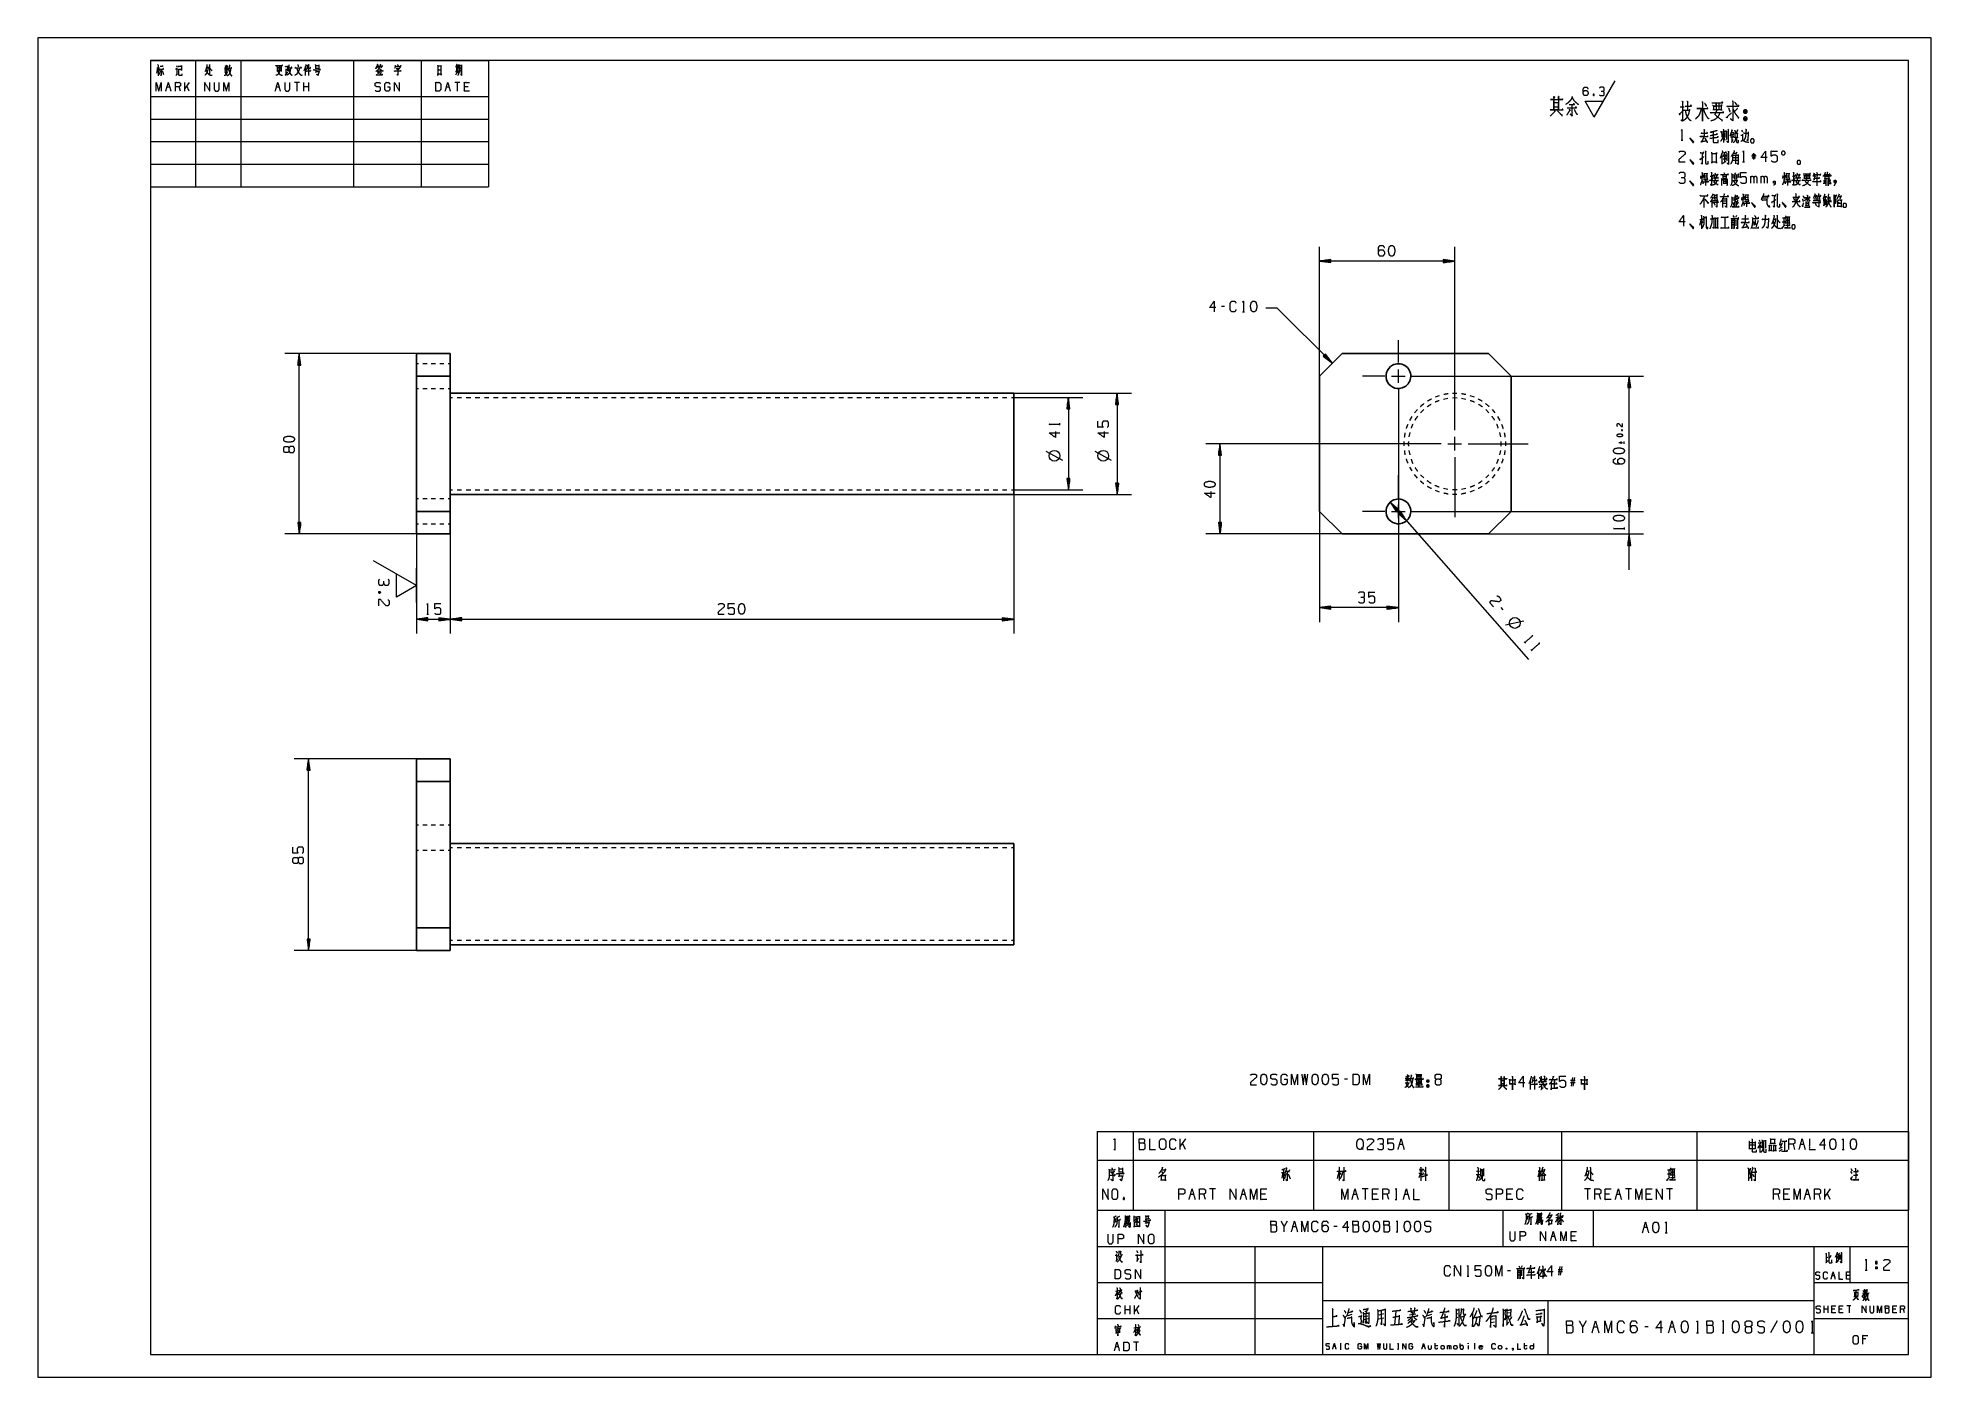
# Model space of a CAD drawing. Header units: millimetres. Extents: x 0 to 420, y 0 to 297.
import ezdxf

# ---------------------------------------------------------------- set-up
doc = ezdxf.new("R2010")
doc.units = ezdxf.units.MM
doc.layers.add('101', color=7, linetype='Continuous', true_color=0xffffff)

msp = doc.modelspace()

# ---------------------------------------------------------------- linework, layer by layer
at = {"layer": '101', "color": 133, "linetype": 'Continuous', "lineweight": 18}
for p, q in [((0, 297), (0, 0)), ((420, 297), (0, 297)), ((420, 0), (420, 297)), ((25, 292), (100, 292)), ((25, 292), (25, 264)), ((25, 292), (25, 5)), ((415, 292), (25, 292)), ((25, 292), (100, 292)), ((25, 292), (100, 292)), ((35, 292), (35, 264)), ((45, 292), (45, 264)), ((70, 292), (70, 264)), ((85, 292), (85, 264)), ((100, 292), (100, 264)), ((415, 5), (415, 292)), ((25, 284), (100, 284)), ((25, 279), (100, 279)), ((25, 274), (100, 274)), ((25, 269), (100, 269)), ((25, 264), (100, 264)), ((235, 37), (415, 37)), ((235, 37), (235, 5)), ((250, 37), (250, 5)), ((325, 37), (325, 29)), ((345, 37), (345, 29)), ((235, 29), (415, 29)), ((270, 29), (270, 5)), ((285, 29), (285, 5)), ((394, 29), (394, 5)), ((402, 29), (402, 21)), ((235, 21), (285, 21)), ((394, 21), (415, 21)), ((285, 17), (394, 17)), ((335, 17), (335, 5)), ((235, 13), (285, 13)), ((394, 13), (415, 13)), ((25, 5), (415, 5)), ((235, 5), (415, 5)), ((0, 0), (420, 0))]:
    msp.add_line(p, q, dxfattribs=at)
at = {"layer": '101', "color": 72, "linetype": 'Continuous', "lineweight": 18}
for p, q in [((26.57, 290.3), (26.35, 289.18)), ((26.36, 290.36), (26.98, 290.36)), ((26.69, 290.14), (26.91, 289.66)), ((30.74, 290.88), (30.87, 290.49)), ((31.13, 290.07), (31.22, 289.97)), ((37.42, 290.41), (37.77, 290.41)), ((41.69, 290.2), (41.43, 289.78)), ((41.53, 290.78), (41.66, 290.49)), ((41.88, 290.18), (42.11, 289.91)), ((42.14, 290.82), (41.95, 290.49)), ((53.11, 290.49), (53.99, 290.49)), ((53.11, 290.14), (53.98, 290.14)), ((54.01, 290.63), (54.01, 289.56)), ((55, 290.16), (55, 288.89)), ((55.02, 290.01), (55.35, 290.01)), ((55.4, 290.82), (55.37, 289.89)), ((59.27, 290.28), (59.27, 288.65)), ((61.56, 290.86), (62.32, 290.86)), ((61.56, 290.28), (62.32, 290.28)), ((61.73, 289.91), (61.56, 289.33)), ((62.33, 291.05), (62.33, 290.09)), ((76.04, 290.67), (76.21, 290.34)), ((92.86, 289.95), (93.25, 289.95)), ((93.22, 291.13), (93.33, 290.98)), ((27.11, 289.78), (26.88, 288.91)), ((27.56, 289.76), (27.87, 288.87)), ((28.66, 286.17), (29.22, 286.17)), ((30.65, 288.62), (30.93, 289.08)), ((31.62, 285.18), (31.34, 286.17)), ((33.59, 287.14), (32.63, 285.78)), ((32.63, 285.18), (32.63, 287.14)), ((33.59, 285.18), (33.04, 286.36)), ((41.4, 289.47), (42.16, 289.47)), ((52.94, 286.17), (53.49, 286.17)), ((53.1, 289.76), (53.98, 289.76)), ((58.02, 287.14), (56.9, 287.14)), ((57.46, 287.14), (57.46, 285.18)), ((59.02, 285.18), (59.02, 287.14)), ((60.14, 286.17), (59.02, 286.17)), ((60.14, 285.18), (60.14, 287.14)), ((61.6, 289.56), (62.33, 289.56)), ((75.31, 289.52), (75.48, 289.02)), ((75.35, 289.72), (76.07, 289.72)), ((75.6, 289.62), (75.76, 289.2)), ((76.13, 289.56), (75.92, 288.89)), ((90.65, 286.17), (91.2, 286.17)), ((93.6, 287.14), (92.49, 287.14)), ((92.92, 289.33), (92.65, 288.71)), ((93.05, 287.14), (93.05, 285.18)), ((93.18, 289.37), (93.28, 289.04)), ((93.75, 288.94), (94, 288.69)), ((95.45, 286.17), (94.61, 286.17)), ((364.31, 281.74), (365.21, 281.74)), ((365.21, 280.95), (366.35, 280.95)), ((364.52, 274.3), (364.95, 274.3)), ((373.59, 275.7), (374.26, 275.73)), ((373.95, 275.08), (374.26, 274.3)), ((374.55, 276.4), (374.69, 276.25)), ((374.6, 276.3), (374.6, 274.43)), ((374.88, 276.75), (375.02, 276.6)), ((377.77, 275.45), (378.09, 275.45)), ((377.91, 276.53), (378.13, 276.13)), ((373.59, 271.14), (373.59, 268.96)), ((373.79, 269.24), (374.44, 269.66)), ((374.16, 270.76), (374.16, 269.49)), ((374.28, 271.19), (374.46, 270.69)), ((374.92, 271.86), (375.16, 271.79)), ((375.99, 269.91), (377.11, 269.91)), ((376.03, 270.46), (377.12, 270.46)), ((376.13, 271.44), (376.82, 271.44)), ((376.91, 271.64), (376.58, 271.16)), ((378.18, 269.54), (378.6, 269.54)), ((381.16, 270.74), (380.16, 270.74)), ((380.99, 271.21), (380.33, 270.26)), ((380.33, 271.21), (381, 270.26)), ((380.65, 270.01), (380.65, 271.44)), ((371.85, 266.48), (371.99, 266.05)), ((372.02, 267.1), (372.18, 266.75)), ((372.48, 266.5), (372.34, 266)), ((373.54, 265.58), (374.78, 265.58)), ((373.79, 265.9), (374.58, 265.9)), ((373.84, 266.33), (374.55, 266.33)), ((373.91, 265.23), (374.46, 265.23)), ((373.91, 264.75), (374.46, 264.75)), ((374.03, 267.18), (374.17, 266.83)), ((374.49, 265.43), (374.49, 264.65)), ((374.55, 266.5), (374.55, 265.73)), ((375.97, 265.35), (376.98, 265.35)), ((376.4, 267.1), (376.63, 266.75)), ((380, 264.78), (380, 266.35)), ((382.27, 264.78), (382.27, 266.35)), ((390.06, 266.48), (390.2, 266.05)), ((390.23, 267.1), (390.39, 266.75)), ((390.69, 266.5), (390.55, 266)), ((394.54, 267.2), (394.7, 266.83)), ((395.49, 266.88), (395.33, 266.38)), ((369.55, 261.44), (369.55, 259.39)), ((369.82, 261.26), (370.49, 260.39)), ((370.54, 260.56), (370.47, 260.19)), ((371.35, 261.14), (371.35, 259.39)), ((371.88, 262.14), (372.46, 262.14)), ((371.88, 261.71), (372.46, 261.71)), ((371.88, 261.29), (372.46, 261.29)), ((372.43, 260.94), (372.43, 259.49)), ((372.46, 262.34), (372.46, 261.14)), ((373.86, 260.89), (374.53, 260.89)), ((394.24, 261.86), (394.34, 261.56)), ((394.61, 261.56), (394.61, 260.94)), ((395.1, 261.86), (395.26, 261.54)), ((368.95, 256.73), (368.61, 255.38)), ((369.02, 256.53), (369.36, 255.95)), ((372.43, 259.44), (372.23, 259.66)), ((373.87, 260.36), (374.55, 260.36)), ((374.25, 257.23), (374.25, 254.88)), ((374.25, 257.2), (374.25, 254.88)), ((376.03, 257.58), (376.27, 257.13)), ((376.79, 257.58), (376.58, 257.13)), ((385.04, 256.8), (385.47, 256.8)), ((387.32, 257.08), (387.32, 255.25)), ((387.76, 256.6), (388.54, 256.6)), ((399.73, 260.34), (400.06, 260.34)), ((376.12, 254.95), (376.29, 254.68)), ((263.23, 237.44), (262.55, 237.44)), ((267.23, 236.24), (267.66, 236.24)), ((226.72, 211.12), (226.72, 211.54)), ((351.31, 209.95), (351.53, 210.03)), ((350.74, 207.24), (351.54, 207.24)), ((351.14, 207.52), (351.14, 206.96)), ((351.93, 206.96), (351.93, 207.52)), ((227.36, 203.29), (223.71, 205.29)), ((238.17, 203.29), (234.52, 205.29)), ((351.94, 188.01), (351.94, 188.43)), ((76, 174.12), (75.58, 173.96)), ((86.26, 169.17), (86.68, 169.17)), ((325.09, 170.17), (324.65, 170.67)), ((325.59, 166.82), (329.65, 167.72)), ((329.73, 163.07), (330.01, 162.75)), ((331.23, 161.35), (331.51, 161.04)), ((290.5, 66.04), (289.83, 66.04)), ((303.33, 65.26), (304.25, 65.26)), ((303.68, 66.14), (303.37, 65.64)), ((303.49, 66.84), (303.65, 66.49)), ((303.91, 66.11), (304.2, 65.79)), ((304.23, 66.89), (304, 66.49)), ((331.07, 65.73), (331.07, 63.76)), ((334.55, 64.78), (334.18, 64.56)), ((341.04, 65.76), (340.03, 65.76)), ((341.04, 65.28), (340.03, 65.28)), ((340.19, 64.56), (340.53, 66.48)), ((340.88, 66.48), (340.55, 64.56)), ((235, 54.46), (243, 54.46)), ((235, 54.46), (235, 48.11)), ((238.67, 50.48), (239.09, 50.48)), ((243, 54.46), (243, 48.11)), ((243, 54.46), (283, 54.46)), ((254.57, 52.85), (253.41, 51.2)), ((253.41, 50.48), (253.41, 52.85)), ((254.57, 50.48), (253.9, 51.9)), ((283, 54.46), (283, 48.11)), ((283, 54.46), (313, 54.46)), ((302.09, 51.68), (302.76, 51.68)), ((313, 54.46), (313, 48.11)), ((313, 54.46), (338, 54.46)), ((338, 54.46), (338, 48.11)), ((338, 54.46), (368, 54.46)), ((368, 54.46), (368, 48.11)), ((368, 54.46), (415, 54.46)), ((379.68, 52.03), (380.95, 52.03)), ((379.68, 51.5), (380.95, 51.5)), ((379.7, 50.7), (380.95, 50.7)), ((380.99, 52.22), (380.99, 50.6)), ((381.87, 52.65), (382.02, 52.22)), ((382.04, 51.4), (382.34, 50.93)), ((386.26, 50.08), (386.98, 50.55)), ((386.28, 50.7), (387, 51.03)), ((386.93, 51.95), (386.49, 50.85)), ((387.44, 52.22), (387.44, 50.17)), ((389.77, 50.48), (389.44, 51.68)), ((391.04, 51.68), (391.71, 51.68)), ((400.27, 50.48), (400.7, 50.48)), ((415, 54.46), (415, 48.11)), ((235, 48.11), (243, 48.11)), ((235, 48.11), (235, 37)), ((239.76, 46.22), (240.58, 46.22)), ((240.59, 46.45), (240.59, 45.3)), ((243, 48.11), (243, 37)), ((243, 48.11), (283, 48.11)), ((283, 48.11), (283, 37)), ((283, 48.11), (313, 48.11)), ((307.33, 46.2), (307.61, 45.62)), ((313, 48.11), (313, 37)), ((313, 48.11), (338, 48.11)), ((320.7, 46.25), (320.7, 44.55)), ((338, 48.11), (338, 37)), ((338, 48.11), (368, 48.11)), ((368, 48.11), (368, 37)), ((368, 48.11), (415, 48.11)), ((380.84, 46.45), (381.02, 46.3)), ((402.21, 46.3), (402.51, 45.75)), ((415, 48.11), (415, 37)), ((239.76, 45.53), (240.58, 45.53)), ((239.95, 45.08), (239.76, 44.38)), ((239.81, 44.65), (240.59, 44.65)), ((249.23, 45.65), (249.55, 45.17)), ((275.88, 45.4), (276.64, 45.4)), ((276.21, 45.35), (275.95, 44.13)), ((276.35, 46.08), (276.35, 43.55)), ((276.39, 45.17), (276.6, 44.7)), ((276.87, 45.12), (276.55, 44)), ((276.78, 45.68), (277.56, 45.68)), ((276.8, 45.17), (276.94, 44.95)), ((277.38, 45.08), (277.79, 43.98)), ((277.63, 45.98), (277.45, 45.35)), ((288.6, 45.62), (288.21, 44.08)), ((288.74, 45.35), (289.04, 44.9)), ((306.72, 45.25), (306.32, 44.17)), ((306.37, 45.25), (307.18, 45.25)), ((306.49, 46.18), (306.62, 45.6)), ((306.87, 45.25), (307.18, 44.77)), ((307.15, 46.18), (306.94, 45.53)), ((307.31, 45.37), (307.52, 44.92)), ((319.06, 44.95), (319.87, 44.95)), ((319.15, 45.65), (319.82, 45.65)), ((320.1, 46.03), (320.7, 46.03)), ((333.02, 45.6), (332.74, 44.45)), ((343.6, 45.68), (344.03, 45.68)), ((361.81, 45.95), (361.81, 44.13)), ((362.25, 45.48), (363.03, 45.48)), ((379.52, 46.1), (379.87, 46.1)), ((380.17, 45.6), (380.17, 43.53)), ((402.12, 45.6), (402.42, 45.12)), ((240.85, 39.81), (240.99, 39.39)), ((255.72, 40.56), (256.39, 40.56)), ((259, 39.36), (258.67, 40.56)), ((261.28, 41.74), (259.94, 41.74)), ((260.61, 41.74), (260.61, 39.36)), ((267.1, 40.56), (267.77, 40.56)), ((272.33, 40.56), (271.32, 40.56)), ((291.86, 40.56), (292.53, 40.56)), ((295.14, 41.74), (293.8, 41.74)), ((294.47, 41.74), (294.47, 39.36)), ((297.08, 40.56), (296.08, 40.56)), ((299.7, 39.36), (299.36, 40.56)), ((301.12, 41.74), (301.46, 41.74)), ((301.12, 39.36), (301.46, 39.36)), ((301.3, 41.74), (301.3, 39.36)), ((303.24, 40.56), (303.91, 40.56)), ((326.85, 40.56), (325.84, 40.56)), ((344.45, 41.74), (343.11, 41.74)), ((343.78, 41.74), (343.78, 39.36)), ((346.73, 39.36), (346.39, 40.56)), ((348.67, 40.56), (347.66, 40.56)), ((350.27, 40.56), (350.94, 40.56)), ((353.56, 41.74), (352.21, 41.74)), ((352.88, 41.74), (352.88, 39.36)), ((357.77, 40.56), (356.76, 40.56)), ((362.66, 41.74), (361.32, 41.74)), ((361.99, 41.74), (361.99, 39.36)), ((386.37, 39.36), (386.04, 40.56)), ((388.31, 40.56), (387.31, 40.56)), ((392.19, 40.56), (392.87, 40.56)), ((395.48, 39.36), (395.14, 40.56)), ((397.58, 41.74), (396.41, 40.09)), ((396.41, 39.36), (396.41, 41.74)), ((397.58, 39.36), (396.91, 40.79)), ((235, 37), (243, 37)), ((241.5, 33.66), (242.04, 33.81)), ((241.79, 35.05), (241.78, 33.74)), ((243, 37), (283, 37)), ((277.15, 34.62), (276.48, 33.44)), ((283, 37), (313, 37)), ((301.35, 34.62), (301.68, 34.62)), ((301.52, 34.62), (301.52, 32.24)), ((313, 37), (338, 37)), ((332.92, 34.28), (333.47, 34.43)), ((333.22, 35.67), (333.2, 34.36)), ((336.72, 35.38), (337.43, 35.58)), ((338, 37), (368, 37)), ((368, 37), (415, 37)), ((278.42, 33.44), (279.09, 33.44)), ((288.2, 33.44), (287.53, 33.44)), ((301.35, 32.24), (301.68, 32.24)), ((335.89, 31.26), (336.48, 31.26)), ((341.01, 31.26), (340.12, 31.26)), ((356.31, 33.23), (356.98, 33.23)), ((360.98, 32.03), (361.41, 32.03)), ((396.78, 26.5), (397.1, 26.62)), ((317.04, 22.38), (317.46, 22.38)), ((326.69, 23.58), (326.02, 23.58)), ((328.54, 24.71), (328.79, 24.26)), ((328.63, 22.08), (328.81, 21.81)), ((329.3, 24.71), (329.09, 24.26)), ((332.15, 22.63), (332.06, 22.81)), ((332.89, 23.66), (332.89, 21.81)), ((334.14, 22.58), (334.05, 22.38)), ((338.23, 23.81), (337.23, 23.81)), ((338.23, 23.33), (337.23, 23.33)), ((337.39, 22.61), (337.72, 24.53)), ((338.07, 24.53), (337.74, 22.61)), ((398.04, 22.56), (398.48, 22.56)), ((401.88, 22.56), (401.21, 22.56)), ((405.37, 23.74), (405.8, 23.74)), ((407.69, 24.46), (408.02, 24.46)), ((407.69, 24.46), (407.69, 23.99)), ((239.62, 19.15), (239.06, 19.01)), ((239.43, 18.9), (239.63, 18.63)), ((404.78, 18.63), (405.57, 18.79)), ((405.68, 18.57), (406.23, 18.69)), ((241.17, 13.94), (241.17, 15.91)), ((242.28, 14.94), (241.17, 14.94)), ((242.28, 13.94), (242.28, 15.91)), ((244.25, 15.91), (243.29, 14.54)), ((243.29, 13.94), (243.29, 15.91)), ((244.25, 13.94), (243.7, 15.12)), ((290.64, 13.69), (291.54, 13.94)), ((294.25, 13.42), (295.03, 13.59)), ((294.25, 12.8), (295.08, 13)), ((297.47, 12.9), (298.59, 13.18)), ((298.54, 14.01), (297.49, 13.73)), ((301.25, 14.63), (300.98, 11.62)), ((304.3, 13.8), (305.66, 14.04)), ((308.32, 13.69), (309.22, 13.94)), ((315.02, 14.01), (314.63, 13.94)), ((315, 13.25), (314.63, 13.14)), ((323.17, 12.9), (322.32, 12.8)), ((323.85, 14.45), (323.66, 14.35)), ((326.44, 14.25), (325.93, 14.18)), ((396.24, 14.25), (396.24, 15.82)), ((397.13, 15.04), (396.24, 15.04)), ((397.13, 14.25), (397.13, 15.82)), ((398.6, 15.04), (397.94, 15.04)), ((400.3, 15.04), (399.63, 15.04)), ((402.22, 15.82), (401.33, 15.82)), ((401.78, 15.82), (401.78, 14.25)), ((412.18, 15.04), (411.51, 15.04)), ((414.1, 14.25), (413.88, 15.04)), ((239.32, 10.28), (239.85, 10.36)), ((243.7, 10.96), (243.12, 10.84)), ((243.49, 10.67), (243.68, 10.43)), ((322.32, 12.14), (323.17, 12.25)), ((343.45, 12.47), (342.71, 11.17)), ((345.17, 11.17), (345.91, 11.17)), ((357.23, 11.17), (356.49, 11.17)), ((362.14, 11.17), (362.88, 11.17)), ((367.94, 9.85), (368.4, 9.85)), ((373.63, 12.47), (374, 12.47)), ((373.63, 9.85), (374, 9.85)), ((373.83, 12.47), (373.83, 9.85)), ((385.88, 12.47), (384.4, 9.85)), ((393.39, 9.85), (393.86, 9.85)), ((405.52, 8.46), (404.84, 8.46)), ((239.1, 6.79), (239.66, 6.79)), ((244.18, 7.77), (243.07, 7.77)), ((243.62, 7.77), (243.62, 5.8)), ((287.41, 6.84), (287.78, 6.84)), ((288.91, 7.48), (289.1, 7.48)), ((288.91, 6.17), (289.1, 6.17)), ((289.01, 7.48), (289.01, 6.17)), ((301.64, 7.48), (301.83, 7.48)), ((301.64, 6.17), (301.83, 6.17)), ((301.74, 7.48), (301.74, 6.17)), ((307.21, 6.84), (307.58, 6.84)), ((309.85, 7.04), (310.59, 7.04)), ((312.68, 6.17), (312.68, 7.04)), ((315.51, 6.52), (315.51, 7.48)), ((317.3, 7.04), (317.3, 6.17)), ((318.71, 7.5), (318.71, 6.17)), ((329.66, 7.04), (330.39, 7.04))]:
    msp.add_line(p, q, dxfattribs=at)
at = {"layer": '101', "color": 43, "linetype": 'Continuous', "lineweight": 18}
for p, q in [((345.26, 279.45), (349.88, 287.45)), ((345.26, 279.45), (343.25, 282.95)), ((343.25, 282.95), (347.28, 282.95)), ((345.08, 284.54), (345.21, 284.21))]:
    msp.add_line(p, q, dxfattribs=at)
at = {"layer": '101', "color": 22, "linetype": 'Continuous', "lineweight": 18}
for p, q in [((284.32, 221.99), (284.32, 250.67)), ((286.86, 247.83), (284.32, 247.5)), ((286.86, 247.83), (286.83, 247.83)), ((286.86, 247.83), (286.83, 247.83)), ((286.86, 247.16), (286.86, 247.83)), ((311.78, 247.83), (311.82, 247.83)), ((311.78, 247.83), (311.82, 247.83)), ((311.78, 247.83), (311.78, 247.16)), ((314.32, 247.5), (311.78, 247.83)), ((314.32, 223.24), (314.32, 250.67)), ((284.32, 247.5), (286.86, 247.16)), ((314.32, 247.5), (284.32, 247.5)), ((286.86, 247.52), (284.52, 247.52)), ((286.86, 247.47), (284.52, 247.47)), ((286.86, 247.57), (284.9, 247.57)), ((286.86, 247.42), (284.9, 247.42)), ((286.86, 247.62), (285.29, 247.62)), ((286.86, 247.37), (285.29, 247.37)), ((286.86, 247.67), (285.68, 247.67)), ((286.86, 247.32), (285.68, 247.32)), ((286.86, 247.73), (286.06, 247.73)), ((286.86, 247.27), (286.06, 247.27)), ((286.86, 247.78), (286.45, 247.78)), ((286.86, 247.22), (286.45, 247.22)), ((286.86, 247.17), (286.83, 247.17)), ((286.86, 247.17), (286.83, 247.17)), ((311.78, 247.78), (312.2, 247.78)), ((311.78, 247.73), (312.59, 247.73)), ((311.78, 247.67), (312.97, 247.67)), ((311.78, 247.62), (313.36, 247.62)), ((311.78, 247.57), (313.75, 247.57)), ((311.78, 247.52), (314.13, 247.52)), ((311.78, 247.16), (314.32, 247.5)), ((311.78, 247.47), (314.13, 247.47)), ((311.78, 247.42), (313.75, 247.42)), ((311.78, 247.37), (313.36, 247.37)), ((311.78, 247.32), (312.97, 247.32)), ((311.78, 247.27), (312.59, 247.27)), ((311.78, 247.22), (312.2, 247.22)), ((311.78, 247.17), (311.82, 247.17)), ((311.78, 247.17), (311.82, 247.17)), ((274.96, 237.06), (272.42, 237.06)), ((274.96, 237.06), (287.18, 224.84)), ((83.99, 226.99), (54.82, 226.99)), ((58, 226.99), (57.66, 224.45)), ((58.33, 224.45), (58, 226.99)), ((58, 186.99), (58, 226.99)), ((285.62, 226.87), (285.14, 226.4)), ((285.58, 226.83), (285.87, 226.54)), ((285.61, 226.87), (285.64, 226.85)), ((285.61, 226.87), (285.64, 226.85)), ((287.18, 224.84), (285.62, 226.87)), ((57.66, 224.45), (58.33, 224.45)), ((57.67, 224.45), (57.67, 224.48)), ((57.67, 224.45), (57.67, 224.48)), ((57.72, 224.45), (57.72, 224.87)), ((57.77, 224.45), (57.77, 225.25)), ((57.82, 224.45), (57.82, 225.64)), ((57.87, 224.45), (57.87, 226.02)), ((57.92, 224.45), (57.92, 226.41)), ((57.97, 224.45), (57.97, 226.79)), ((58.02, 224.45), (58.02, 226.79)), ((58.07, 224.45), (58.07, 226.41)), ((58.12, 224.45), (58.12, 226.02)), ((58.18, 224.45), (58.18, 225.64)), ((58.23, 224.45), (58.23, 225.25)), ((58.28, 224.45), (58.28, 224.87)), ((58.33, 224.45), (58.33, 224.48)), ((58.33, 224.45), (58.33, 224.48)), ((285.14, 226.4), (287.18, 224.84)), ((285.15, 226.4), (285.17, 226.38)), ((285.15, 226.4), (285.17, 226.38)), ((285.18, 226.44), (285.48, 226.14)), ((285.22, 226.47), (285.79, 225.9)), ((285.25, 226.51), (286.1, 225.67)), ((285.29, 226.54), (286.4, 225.43)), ((285.33, 226.58), (286.71, 225.19)), ((285.36, 226.62), (287.02, 224.96)), ((285.4, 226.65), (287.06, 224.99)), ((285.43, 226.69), (286.82, 225.3)), ((285.47, 226.72), (286.58, 225.61)), ((285.51, 226.76), (286.35, 225.92)), ((285.54, 226.8), (286.11, 226.23)), ((309.82, 221.99), (356.21, 221.99)), ((353.04, 221.99), (352.7, 219.45)), ((352.7, 219.45), (353.37, 219.45)), ((352.71, 219.45), (352.71, 219.48)), ((352.71, 219.45), (352.71, 219.48)), ((352.76, 219.45), (352.76, 219.87)), ((352.81, 219.45), (352.81, 220.25)), ((352.86, 219.45), (352.86, 220.64)), ((352.91, 219.45), (352.91, 221.02)), ((352.96, 219.45), (352.96, 221.41)), ((353.01, 219.45), (353.01, 221.79)), ((353.37, 219.45), (353.04, 221.99)), ((353.04, 191.99), (353.04, 221.99)), ((353.06, 219.45), (353.06, 221.79)), ((353.11, 219.45), (353.11, 221.41)), ((353.16, 219.45), (353.16, 221.02)), ((353.22, 219.45), (353.22, 220.64)), ((353.27, 219.45), (353.27, 220.25)), ((353.32, 219.45), (353.32, 219.87)), ((353.37, 219.45), (353.37, 219.48)), ((353.37, 219.45), (353.37, 219.48)), ((216.49, 218.24), (242.59, 218.24)), ((216.49, 217.24), (231.78, 217.24)), ((228.61, 217.24), (228.27, 214.7)), ((228.27, 214.7), (228.94, 214.7)), ((228.28, 214.7), (228.28, 214.73)), ((228.28, 214.7), (228.28, 214.73)), ((228.33, 214.7), (228.33, 215.12)), ((228.38, 214.7), (228.38, 215.5)), ((228.43, 214.7), (228.43, 215.89)), ((228.48, 214.7), (228.48, 216.27)), ((228.53, 214.7), (228.53, 216.66)), ((228.58, 214.7), (228.58, 217.04)), ((228.94, 214.7), (228.61, 217.24)), ((228.61, 217.24), (228.61, 196.74)), ((228.63, 214.7), (228.63, 217.04)), ((228.68, 214.7), (228.68, 216.66)), ((228.73, 214.7), (228.73, 216.27)), ((228.78, 214.7), (228.78, 215.89)), ((228.84, 214.7), (228.84, 215.5)), ((228.89, 214.7), (228.89, 215.12)), ((228.94, 214.7), (228.94, 214.73)), ((228.94, 214.7), (228.94, 214.73)), ((239.42, 218.24), (239.08, 215.7)), ((239.08, 215.7), (239.75, 215.7)), ((239.09, 215.7), (239.09, 215.73)), ((239.09, 215.7), (239.09, 215.73)), ((239.14, 215.7), (239.14, 216.12)), ((239.19, 215.7), (239.19, 216.5)), ((239.24, 215.7), (239.24, 216.89)), ((239.29, 215.7), (239.29, 217.27)), ((239.34, 215.7), (239.34, 217.66)), ((239.39, 215.7), (239.39, 218.04)), ((239.75, 215.7), (239.42, 218.24)), ((239.42, 218.24), (239.42, 195.74)), ((239.44, 215.7), (239.44, 218.04)), ((239.5, 215.7), (239.5, 217.66)), ((239.55, 215.7), (239.55, 217.27)), ((239.6, 215.7), (239.6, 216.89)), ((239.65, 215.7), (239.65, 216.5)), ((239.7, 215.7), (239.7, 216.12)), ((239.75, 215.7), (239.75, 215.73)), ((239.75, 215.7), (239.75, 215.73)), ((301.82, 213.99), (301.82, 167.46)), ((298.07, 206.99), (259.07, 206.99)), ((262.24, 206.99), (261.91, 204.45)), ((262.12, 204.45), (262.12, 206.02)), ((262.17, 204.45), (262.17, 206.41)), ((262.22, 204.45), (262.22, 206.79)), ((262.58, 204.45), (262.24, 206.99)), ((262.24, 206.99), (262.24, 186.99)), ((262.27, 204.45), (262.27, 206.79)), ((262.32, 204.45), (262.32, 206.41)), ((262.37, 204.45), (262.37, 206.02)), ((261.91, 204.45), (261.91, 204.48)), ((261.91, 204.45), (261.91, 204.48)), ((261.91, 204.45), (262.58, 204.45)), ((261.96, 204.45), (261.96, 204.87)), ((262.01, 204.45), (262.01, 205.25)), ((262.07, 204.45), (262.07, 205.64)), ((262.42, 204.45), (262.42, 205.64)), ((262.47, 204.45), (262.47, 205.25)), ((262.52, 204.45), (262.52, 204.87)), ((262.57, 204.45), (262.57, 204.48)), ((262.57, 204.45), (262.57, 204.48)), ((228.27, 199.28), (228.61, 196.74)), ((228.94, 199.28), (228.27, 199.28)), ((228.28, 199.28), (228.28, 199.25)), ((228.28, 199.28), (228.28, 199.25)), ((228.33, 199.28), (228.33, 198.86)), ((228.38, 199.28), (228.38, 198.47)), ((228.43, 199.28), (228.43, 198.09)), ((228.48, 199.28), (228.48, 197.7)), ((228.53, 199.28), (228.53, 197.32)), ((228.58, 199.28), (228.58, 196.93)), ((228.61, 196.74), (228.94, 199.28)), ((228.63, 199.28), (228.63, 196.93)), ((228.68, 199.28), (228.68, 197.32)), ((228.73, 199.28), (228.73, 197.7)), ((228.78, 199.28), (228.78, 198.09)), ((228.84, 199.28), (228.84, 198.47)), ((228.89, 199.28), (228.89, 198.86)), ((228.94, 199.28), (228.94, 199.25)), ((228.94, 199.28), (228.94, 199.25)), ((239.08, 198.28), (239.42, 195.74)), ((239.75, 198.28), (239.08, 198.28)), ((239.09, 198.28), (239.09, 198.25)), ((239.09, 198.28), (239.09, 198.25)), ((239.14, 198.28), (239.14, 197.86)), ((239.19, 198.28), (239.19, 197.47)), ((239.24, 198.28), (239.24, 197.09)), ((239.29, 198.28), (239.29, 196.7)), ((239.34, 198.28), (239.34, 196.32)), ((239.39, 198.28), (239.39, 195.93)), ((239.42, 195.74), (239.75, 198.28)), ((239.44, 198.28), (239.44, 195.93)), ((239.5, 198.28), (239.5, 196.32)), ((239.55, 198.28), (239.55, 196.7)), ((239.6, 198.28), (239.6, 197.09)), ((239.65, 198.28), (239.65, 197.47)), ((239.7, 198.28), (239.7, 197.86)), ((239.75, 198.28), (239.75, 198.25)), ((239.75, 198.28), (239.75, 198.25)), ((353.04, 179.05), (353.04, 199.92)), ((91.49, 195.74), (91.49, 164.9)), ((216.49, 196.74), (231.78, 196.74)), ((216.49, 195.74), (242.59, 195.74)), ((216.49, 195.74), (216.49, 164.9)), ((301.94, 192.37), (300.01, 194.05)), ((300.01, 194.05), (301.43, 191.92)), ((300.01, 194.05), (330.69, 159.12)), ((301.67, 192.13), (300.12, 193.89)), ((301.71, 192.16), (300.16, 193.93)), ((301.63, 192.09), (300.33, 193.57)), ((301.74, 192.2), (300.45, 193.67)), ((301.59, 192.06), (300.55, 193.25)), ((301.78, 192.23), (300.74, 193.41)), ((352.7, 194.53), (353.04, 191.99)), ((353.37, 194.53), (352.7, 194.53)), ((352.7, 194.53), (353.04, 191.99)), ((353.37, 194.53), (352.7, 194.53)), ((352.71, 194.53), (352.71, 194.5)), ((352.71, 194.53), (352.71, 194.5)), ((352.71, 194.53), (352.71, 194.5)), ((352.71, 194.53), (352.71, 194.5)), ((352.76, 194.53), (352.76, 194.11)), ((352.76, 194.53), (352.76, 194.11)), ((352.81, 194.53), (352.81, 193.72)), ((352.81, 194.53), (352.81, 193.72)), ((352.86, 194.53), (352.86, 193.34)), ((352.86, 194.53), (352.86, 193.34)), ((352.91, 194.53), (352.91, 192.95)), ((352.91, 194.53), (352.91, 192.95)), ((352.96, 194.53), (352.96, 192.57)), ((352.96, 194.53), (352.96, 192.57)), ((353.01, 194.53), (353.01, 192.18)), ((353.01, 194.53), (353.01, 192.18)), ((353.04, 191.99), (353.37, 194.53)), ((353.04, 191.99), (353.37, 194.53)), ((353.06, 194.53), (353.06, 192.18)), ((353.06, 194.53), (353.06, 192.18)), ((353.11, 194.53), (353.11, 192.57)), ((353.11, 194.53), (353.11, 192.57)), ((353.16, 194.53), (353.16, 192.95)), ((353.16, 194.53), (353.16, 192.95)), ((353.22, 194.53), (353.22, 193.34)), ((353.22, 194.53), (353.22, 193.34)), ((353.27, 194.53), (353.27, 193.72)), ((353.27, 194.53), (353.27, 193.72)), ((353.32, 194.53), (353.32, 194.11)), ((353.32, 194.53), (353.32, 194.11)), ((353.37, 194.53), (353.37, 194.5)), ((353.37, 194.53), (353.37, 194.5)), ((353.37, 194.53), (353.37, 194.5)), ((353.37, 194.53), (353.37, 194.5)), ((57.66, 189.53), (58, 186.99)), ((58.33, 189.53), (57.66, 189.53)), ((57.67, 189.53), (57.67, 189.5)), ((57.67, 189.53), (57.67, 189.5)), ((57.72, 189.53), (57.72, 189.11)), ((57.77, 189.53), (57.77, 188.72)), ((57.82, 189.53), (57.82, 188.34)), ((57.87, 189.53), (57.87, 187.95)), ((57.92, 189.53), (57.92, 187.57)), ((57.97, 189.53), (57.97, 187.18)), ((58, 186.99), (58.33, 189.53)), ((58.02, 189.53), (58.02, 187.18)), ((58.07, 189.53), (58.07, 187.57)), ((58.12, 189.53), (58.12, 187.95)), ((58.18, 189.53), (58.18, 188.34)), ((58.23, 189.53), (58.23, 188.72)), ((58.28, 189.53), (58.28, 189.11)), ((58.33, 189.53), (58.33, 189.5)), ((58.33, 189.53), (58.33, 189.5)), ((261.91, 189.53), (261.91, 189.5)), ((261.91, 189.53), (261.91, 189.5)), ((261.91, 189.53), (262.24, 186.99)), ((262.58, 189.53), (261.91, 189.53)), ((261.96, 189.53), (261.96, 189.11)), ((262.01, 189.53), (262.01, 188.72)), ((262.07, 189.53), (262.07, 188.34)), ((262.12, 189.53), (262.12, 187.95)), ((262.17, 189.53), (262.17, 187.57)), ((262.22, 189.53), (262.22, 187.18)), ((262.24, 186.99), (262.58, 189.53)), ((262.27, 189.53), (262.27, 187.18)), ((262.32, 189.53), (262.32, 187.57)), ((262.37, 189.53), (262.37, 187.95)), ((262.42, 189.53), (262.42, 188.34)), ((262.47, 189.53), (262.47, 188.72)), ((262.52, 189.53), (262.52, 189.11)), ((262.57, 189.53), (262.57, 189.5)), ((262.57, 189.53), (262.57, 189.5)), ((284.32, 191.99), (284.32, 167.46)), ((301.55, 192.03), (300.77, 192.92)), ((301.51, 191.99), (300.98, 192.6)), ((301.82, 192.26), (301.03, 193.16)), ((301.48, 191.96), (301.2, 192.27)), ((301.86, 192.3), (301.33, 192.9)), ((301.44, 191.93), (301.42, 191.95)), ((301.44, 191.93), (301.42, 191.95)), ((301.43, 191.92), (301.94, 192.37)), ((301.9, 192.33), (301.62, 192.64)), ((302.21, 192.05), (301.71, 191.61)), ((301.71, 191.61), (301.74, 191.59)), ((301.71, 191.61), (301.74, 191.59)), ((301.71, 191.61), (303.64, 189.92)), ((301.75, 191.65), (302.03, 191.33)), ((301.79, 191.68), (302.32, 191.07)), ((301.83, 191.71), (302.61, 190.82)), ((301.87, 191.75), (302.91, 190.56)), ((301.93, 192.36), (301.91, 192.39)), ((301.93, 192.36), (301.91, 192.39)), ((301.91, 191.78), (303.2, 190.31)), ((301.94, 191.81), (303.49, 190.05)), ((301.98, 191.85), (303.53, 190.08)), ((302.02, 191.88), (303.31, 190.41)), ((302.06, 191.91), (303.1, 190.73)), ((302.1, 191.95), (302.88, 191.05)), ((302.13, 191.98), (302.67, 191.38)), ((302.17, 192.01), (302.45, 191.7)), ((302.21, 192.05), (302.23, 192.02)), ((302.21, 192.05), (302.23, 192.02)), ((303.64, 189.92), (302.21, 192.05)), ((309.82, 191.99), (356.21, 191.99)), ((309.82, 191.99), (356.21, 191.99)), ((83.99, 186.99), (54.82, 186.99)), ((83.99, 186.99), (83.99, 164.9)), ((91.49, 186.99), (91.49, 164.9)), ((289.32, 186.99), (259.07, 186.99)), ((321.82, 186.99), (356.21, 186.99)), ((353.04, 186.99), (352.7, 184.45)), ((352.76, 184.45), (352.76, 184.87)), ((352.81, 184.45), (352.81, 185.25)), ((352.86, 184.45), (352.86, 185.64)), ((352.91, 184.45), (352.91, 186.02)), ((352.96, 184.45), (352.96, 186.41)), ((353.01, 184.45), (353.01, 186.79)), ((353.37, 184.45), (353.04, 186.99)), ((353.06, 184.45), (353.06, 186.79)), ((353.11, 184.45), (353.11, 186.41)), ((353.16, 184.45), (353.16, 186.02)), ((353.22, 184.45), (353.22, 185.64)), ((353.27, 184.45), (353.27, 185.25)), ((353.32, 184.45), (353.32, 184.87)), ((352.7, 184.45), (353.37, 184.45)), ((352.71, 184.45), (352.71, 184.48)), ((352.71, 184.45), (352.71, 184.48)), ((353.37, 184.45), (353.37, 184.48)), ((353.37, 184.45), (353.37, 184.48)), ((83.99, 171.75), (83.99, 179.37)), ((86.53, 168.41), (83.99, 168.08)), ((83.99, 168.08), (86.53, 167.74)), ((83.99, 168.08), (91.49, 168.08)), ((86.53, 168.1), (84.18, 168.1)), ((86.53, 168.05), (84.18, 168.05)), ((86.53, 168.15), (84.57, 168.15)), ((86.53, 168.2), (84.96, 168.2)), ((86.53, 168.25), (85.34, 168.25)), ((86.53, 168.3), (85.73, 168.3)), ((86.53, 168.36), (86.11, 168.36)), ((86.53, 168.41), (86.5, 168.41)), ((86.53, 168.41), (86.5, 168.41)), ((86.53, 167.74), (86.53, 168.41)), ((88.95, 168.41), (88.98, 168.41)), ((88.95, 168.41), (88.98, 168.41)), ((88.95, 168.41), (88.95, 167.74)), ((91.49, 168.08), (88.95, 168.41)), ((88.95, 168.36), (89.37, 168.36)), ((88.95, 168.3), (89.75, 168.3)), ((88.95, 168.25), (90.14, 168.25)), ((88.95, 168.2), (90.53, 168.2)), ((88.95, 168.15), (90.91, 168.15)), ((88.95, 168.1), (91.3, 168.1)), ((88.95, 167.74), (91.49, 168.08)), ((88.95, 168.05), (91.3, 168.05)), ((94.03, 168.41), (91.49, 168.08)), ((91.49, 168.08), (94.03, 167.74)), ((91.49, 168.08), (216.49, 168.08)), ((94.03, 168.1), (91.68, 168.1)), ((94.03, 168.05), (91.68, 168.05)), ((94.03, 168.15), (92.07, 168.15)), ((94.03, 168.2), (92.46, 168.2)), ((94.03, 168.25), (92.84, 168.25)), ((94.03, 168.3), (93.23, 168.3)), ((94.03, 168.36), (93.61, 168.36)), ((94.03, 168.41), (94, 168.41)), ((94.03, 168.41), (94, 168.41)), ((94.03, 167.74), (94.03, 168.41)), ((213.95, 168.41), (213.98, 168.41)), ((213.95, 168.41), (213.98, 168.41)), ((213.95, 168.41), (213.95, 167.74)), ((216.49, 168.08), (213.95, 168.41)), ((213.95, 168.36), (214.37, 168.36)), ((213.95, 168.3), (214.75, 168.3)), ((213.95, 168.25), (215.14, 168.25)), ((213.95, 168.2), (215.53, 168.2)), ((213.95, 168.15), (215.91, 168.15)), ((213.95, 168.1), (216.3, 168.1)), ((213.95, 167.74), (216.49, 168.08)), ((213.95, 168.05), (216.3, 168.05)), ((286.86, 170.97), (284.32, 170.64)), ((284.32, 170.64), (286.86, 170.3)), ((301.82, 170.64), (284.32, 170.64)), ((286.86, 170.66), (284.52, 170.66)), ((286.86, 170.61), (284.52, 170.61)), ((286.86, 170.72), (284.9, 170.72)), ((286.86, 170.56), (284.9, 170.56)), ((286.86, 170.77), (285.29, 170.77)), ((286.86, 170.51), (285.29, 170.51)), ((286.86, 170.82), (285.68, 170.82)), ((286.86, 170.46), (285.68, 170.46)), ((286.86, 170.87), (286.06, 170.87)), ((286.86, 170.41), (286.06, 170.41)), ((286.86, 170.92), (286.45, 170.92)), ((286.86, 170.36), (286.45, 170.36)), ((286.86, 170.97), (286.83, 170.97)), ((286.86, 170.97), (286.83, 170.97)), ((286.86, 170.31), (286.83, 170.31)), ((286.86, 170.31), (286.83, 170.31)), ((286.86, 170.3), (286.86, 170.97)), ((299.28, 170.97), (299.32, 170.97)), ((299.28, 170.97), (299.32, 170.97)), ((299.28, 170.97), (299.28, 170.3)), ((301.82, 170.64), (299.28, 170.97)), ((299.28, 170.92), (299.7, 170.92)), ((299.28, 170.87), (300.09, 170.87)), ((299.28, 170.82), (300.47, 170.82)), ((299.28, 170.77), (300.86, 170.77)), ((299.28, 170.72), (301.25, 170.72)), ((299.28, 170.66), (301.63, 170.66)), ((299.28, 170.3), (301.82, 170.64)), ((299.28, 170.61), (301.63, 170.61)), ((299.28, 170.56), (301.25, 170.56)), ((299.28, 170.51), (300.86, 170.51)), ((299.28, 170.46), (300.47, 170.46)), ((299.28, 170.41), (300.09, 170.41)), ((299.28, 170.36), (299.7, 170.36)), ((299.28, 170.31), (299.32, 170.31)), ((299.28, 170.31), (299.32, 170.31)), ((86.53, 168), (84.57, 168)), ((86.53, 167.95), (84.96, 167.95)), ((86.53, 167.9), (85.34, 167.9)), ((86.53, 167.85), (85.73, 167.85)), ((86.53, 167.8), (86.11, 167.8)), ((86.53, 167.75), (86.5, 167.75)), ((86.53, 167.75), (86.5, 167.75)), ((88.95, 168), (90.91, 168)), ((88.95, 167.95), (90.53, 167.95)), ((88.95, 167.9), (90.14, 167.9)), ((88.95, 167.85), (89.75, 167.85)), ((88.95, 167.8), (89.37, 167.8)), ((88.95, 167.75), (88.98, 167.75)), ((88.95, 167.75), (88.98, 167.75)), ((94.03, 168), (92.07, 168)), ((94.03, 167.95), (92.46, 167.95)), ((94.03, 167.9), (92.84, 167.9)), ((94.03, 167.85), (93.23, 167.85)), ((94.03, 167.8), (93.61, 167.8)), ((94.03, 167.75), (94, 167.75)), ((94.03, 167.75), (94, 167.75)), ((213.95, 168), (215.91, 168)), ((213.95, 167.95), (215.53, 167.95)), ((213.95, 167.9), (215.14, 167.9)), ((213.95, 167.85), (214.75, 167.85)), ((213.95, 167.8), (214.37, 167.8)), ((213.95, 167.75), (213.98, 167.75)), ((213.95, 167.75), (213.98, 167.75)), ((83.99, 137.12), (56.87, 137.12)), ((60.05, 137.12), (59.71, 134.58)), ((59.71, 134.58), (60.38, 134.58)), ((59.72, 134.58), (59.72, 134.61)), ((59.72, 134.58), (59.72, 134.61)), ((59.77, 134.58), (59.77, 135)), ((59.82, 134.58), (59.82, 135.38)), ((59.87, 134.58), (59.87, 135.77)), ((59.92, 134.58), (59.92, 136.15)), ((59.97, 134.58), (59.97, 136.54)), ((60.02, 134.58), (60.02, 136.92)), ((60.38, 134.58), (60.05, 137.12)), ((60.05, 94.62), (60.05, 137.12)), ((60.07, 134.58), (60.07, 136.92)), ((60.12, 134.58), (60.12, 136.54)), ((60.17, 134.58), (60.17, 136.15)), ((60.22, 134.58), (60.22, 135.77)), ((60.27, 134.58), (60.27, 135.38)), ((60.33, 134.58), (60.33, 135)), ((60.38, 134.58), (60.38, 134.61)), ((60.38, 134.58), (60.38, 134.61)), ((59.71, 97.16), (60.05, 94.62)), ((60.38, 97.16), (59.71, 97.16)), ((59.72, 97.16), (59.72, 97.13)), ((59.72, 97.16), (59.72, 97.13)), ((59.77, 97.16), (59.77, 96.74)), ((59.82, 97.16), (59.82, 96.35)), ((59.87, 97.16), (59.87, 95.97)), ((59.92, 97.16), (59.92, 95.58)), ((59.97, 97.16), (59.97, 95.2)), ((60.02, 97.16), (60.02, 94.81)), ((60.05, 94.62), (60.38, 97.16)), ((60.07, 97.16), (60.07, 94.81)), ((60.12, 97.16), (60.12, 95.2)), ((60.17, 97.16), (60.17, 95.58)), ((60.22, 97.16), (60.22, 95.97)), ((60.27, 97.16), (60.27, 96.35)), ((60.33, 97.16), (60.33, 96.74)), ((60.38, 97.16), (60.38, 97.13)), ((60.38, 97.16), (60.38, 97.13)), ((83.99, 94.62), (56.87, 94.62))]:
    msp.add_line(p, q, dxfattribs=at)
at = {"layer": '101', "color": 92, "linetype": 'Continuous', "lineweight": 25}
for p, q in [((83.99, 221.99), (83.99, 226.99)), ((83.99, 226.99), (91.49, 226.99)), ((91.49, 226.99), (91.49, 221.99)), ((289.32, 226.99), (284.32, 221.99)), ((289.32, 226.99), (321.82, 226.99)), ((326.82, 221.99), (321.82, 226.99)), ((91.49, 221.99), (83.99, 221.99)), ((83.99, 221.99), (83.99, 191.99)), ((91.49, 221.99), (91.49, 191.99)), ((284.32, 191.99), (284.32, 221.99)), ((326.82, 221.99), (326.82, 191.99)), ((91.49, 218.24), (216.49, 218.24)), ((91.49, 195.74), (216.49, 195.74)), ((83.99, 186.99), (83.99, 191.99)), ((83.99, 191.99), (91.49, 191.99)), ((91.49, 191.99), (91.49, 186.99)), ((284.32, 191.99), (289.32, 186.99)), ((321.82, 186.99), (326.82, 191.99)), ((91.49, 186.99), (83.99, 186.99)), ((321.82, 186.99), (289.32, 186.99)), ((83.99, 132.12), (83.99, 137.12)), ((83.99, 137.12), (91.49, 137.12)), ((91.49, 137.12), (91.49, 132.12)), ((91.49, 132.12), (83.99, 132.12)), ((83.99, 132.12), (83.99, 99.62)), ((91.49, 132.12), (91.49, 99.62)), ((216.49, 118.37), (91.49, 118.37)), ((83.99, 94.62), (83.99, 99.62)), ((83.99, 99.62), (91.49, 99.62)), ((91.49, 99.62), (91.49, 94.62)), ((91.49, 94.62), (83.99, 94.62)), ((91.49, 95.87), (216.49, 95.87))]:
    msp.add_line(p, q, dxfattribs=at)
at = {"layer": '101', "color": 151, "linetype": 'Continuous', "lineweight": 18}
for p, q in [((301.82, 224.99), (301.82, 229.99)), ((301.82, 220.49), (301.82, 223.49)), ((314.32, 209.99), (314.32, 223.24)), ((298.82, 221.99), (293.82, 221.99)), ((300.32, 221.99), (303.32, 221.99)), ((301.82, 218.99), (301.82, 213.99)), ((304.82, 221.99), (309.82, 221.99)), ((311.32, 206.99), (298.07, 206.99)), ((312.82, 206.99), (315.82, 206.99)), ((314.32, 205.49), (314.32, 208.49)), ((317.32, 206.99), (330.57, 206.99)), ((314.32, 203.99), (314.32, 190.74)), ((301.82, 194.99), (301.82, 199.99)), ((301.82, 190.49), (301.82, 193.49)), ((298.82, 191.99), (293.82, 191.99)), ((300.32, 191.99), (303.32, 191.99)), ((304.82, 191.99), (309.82, 191.99)), ((301.82, 188.99), (301.82, 183.99))]:
    msp.add_line(p, q, dxfattribs=at)
at = {"layer": '101', "color": 53, "linetype": 'Continuous', "lineweight": 18}
for p, q in [((84.46, 224.74), (83.99, 224.74)), ((86.33, 224.74), (85.4, 224.74)), ((88.21, 224.74), (87.27, 224.74)), ((90.08, 224.74), (89.15, 224.74)), ((91.49, 224.74), (91.02, 224.74)), ((83.99, 219.24), (84.46, 219.24)), ((85.4, 219.24), (86.33, 219.24)), ((87.27, 219.24), (88.21, 219.24)), ((89.15, 219.24), (90.08, 219.24)), ((91.02, 219.24), (91.49, 219.24)), ((91.49, 217.24), (92, 217.24)), ((93, 217.24), (94.01, 217.24)), ((95.02, 217.24), (96.03, 217.24)), ((97.04, 217.24), (98.04, 217.24)), ((99.05, 217.24), (100.06, 217.24)), ((101.07, 217.24), (102.08, 217.24)), ((103.08, 217.24), (104.09, 217.24)), ((105.1, 217.24), (106.11, 217.24)), ((107.12, 217.24), (108.12, 217.24)), ((109.13, 217.24), (110.14, 217.24)), ((111.15, 217.24), (112.16, 217.24)), ((113.16, 217.24), (114.17, 217.24)), ((115.18, 217.24), (116.19, 217.24)), ((117.2, 217.24), (118.2, 217.24)), ((119.21, 217.24), (120.22, 217.24)), ((121.23, 217.24), (122.24, 217.24)), ((123.25, 217.24), (124.25, 217.24)), ((125.26, 217.24), (126.27, 217.24)), ((127.28, 217.24), (128.29, 217.24)), ((129.29, 217.24), (130.3, 217.24)), ((131.31, 217.24), (132.32, 217.24)), ((133.33, 217.24), (134.33, 217.24)), ((135.34, 217.24), (136.35, 217.24)), ((137.36, 217.24), (138.37, 217.24)), ((139.37, 217.24), (140.38, 217.24)), ((141.39, 217.24), (142.4, 217.24)), ((143.41, 217.24), (144.41, 217.24)), ((145.42, 217.24), (146.43, 217.24)), ((147.44, 217.24), (148.45, 217.24)), ((149.45, 217.24), (150.46, 217.24)), ((151.47, 217.24), (152.48, 217.24)), ((153.49, 217.24), (154.5, 217.24)), ((155.5, 217.24), (156.51, 217.24)), ((157.52, 217.24), (158.53, 217.24)), ((159.54, 217.24), (160.54, 217.24)), ((161.55, 217.24), (162.56, 217.24)), ((163.57, 217.24), (164.58, 217.24)), ((165.58, 217.24), (166.59, 217.24)), ((167.6, 217.24), (168.61, 217.24)), ((169.62, 217.24), (170.62, 217.24)), ((171.63, 217.24), (172.64, 217.24)), ((173.65, 217.24), (174.66, 217.24)), ((175.66, 217.24), (176.67, 217.24)), ((177.68, 217.24), (178.69, 217.24)), ((179.7, 217.24), (180.7, 217.24)), ((181.71, 217.24), (182.72, 217.24)), ((183.73, 217.24), (184.74, 217.24)), ((185.75, 217.24), (186.75, 217.24)), ((187.76, 217.24), (188.77, 217.24)), ((189.78, 217.24), (190.79, 217.24)), ((191.79, 217.24), (192.8, 217.24)), ((193.81, 217.24), (194.82, 217.24)), ((195.83, 217.24), (196.83, 217.24)), ((197.84, 217.24), (198.85, 217.24)), ((199.86, 217.24), (200.87, 217.24)), ((201.87, 217.24), (202.88, 217.24)), ((203.89, 217.24), (204.9, 217.24)), ((205.91, 217.24), (206.91, 217.24)), ((207.92, 217.24), (208.93, 217.24)), ((209.94, 217.24), (210.95, 217.24)), ((211.95, 217.24), (212.96, 217.24)), ((213.97, 217.24), (214.98, 217.24)), ((215.99, 217.24), (216.49, 217.24)), ((305.42, 213.82), (306.04, 214.58)), ((306.74, 213.86), (307.45, 214.57)), ((310.02, 217.37), (310.95, 217.7)), ((311.84, 216.91), (312.82, 217.12)), ((313.82, 217.2), (314.32, 217.24)), ((313.84, 218.2), (314.32, 218.24)), ((314.32, 218.24), (314.81, 218.2)), ((314.32, 217.24), (314.83, 217.2)), ((315.83, 217.12), (316.81, 216.91)), ((317.7, 217.7), (318.63, 217.37)), ((321.2, 214.57), (321.91, 213.86)), ((322.61, 214.58), (323.23, 213.82)), ((304.35, 212.18), (304.86, 213.02)), ((323.79, 213.02), (324.3, 212.18)), ((303.1, 206.5), (303.1, 207.48)), ((304.19, 208.49), (304.4, 209.47)), ((324.25, 209.47), (324.46, 208.49)), ((325.55, 207.48), (325.55, 206.5)), ((304.4, 204.5), (304.19, 205.48)), ((304.86, 200.96), (304.35, 201.79)), ((324.3, 201.79), (323.79, 200.96)), ((324.46, 205.48), (324.25, 204.5)), ((306.04, 199.39), (305.42, 200.15)), ((307.45, 199.4), (306.74, 200.11)), ((321.91, 200.11), (321.2, 199.4)), ((323.23, 200.15), (322.61, 199.39)), ((84.46, 194.74), (83.99, 194.74)), ((86.33, 194.74), (85.4, 194.74)), ((88.21, 194.74), (87.27, 194.74)), ((90.08, 194.74), (89.15, 194.74)), ((91.49, 194.74), (91.02, 194.74)), ((91.49, 196.74), (92, 196.74)), ((93, 196.74), (94.01, 196.74)), ((95.02, 196.74), (96.03, 196.74)), ((97.04, 196.74), (98.04, 196.74)), ((99.05, 196.74), (100.06, 196.74)), ((101.07, 196.74), (102.08, 196.74)), ((103.08, 196.74), (104.09, 196.74)), ((105.1, 196.74), (106.11, 196.74)), ((107.12, 196.74), (108.12, 196.74)), ((109.13, 196.74), (110.14, 196.74)), ((111.15, 196.74), (112.16, 196.74)), ((113.16, 196.74), (114.17, 196.74)), ((115.18, 196.74), (116.19, 196.74)), ((117.2, 196.74), (118.2, 196.74)), ((119.21, 196.74), (120.22, 196.74)), ((121.23, 196.74), (122.24, 196.74)), ((123.25, 196.74), (124.25, 196.74)), ((125.26, 196.74), (126.27, 196.74)), ((127.28, 196.74), (128.29, 196.74)), ((129.29, 196.74), (130.3, 196.74)), ((131.31, 196.74), (132.32, 196.74)), ((133.33, 196.74), (134.33, 196.74)), ((135.34, 196.74), (136.35, 196.74)), ((137.36, 196.74), (138.37, 196.74)), ((139.37, 196.74), (140.38, 196.74)), ((141.39, 196.74), (142.4, 196.74)), ((143.41, 196.74), (144.41, 196.74)), ((145.42, 196.74), (146.43, 196.74)), ((147.44, 196.74), (148.45, 196.74)), ((149.45, 196.74), (150.46, 196.74)), ((151.47, 196.74), (152.48, 196.74)), ((153.49, 196.74), (154.5, 196.74)), ((155.5, 196.74), (156.51, 196.74)), ((157.52, 196.74), (158.53, 196.74)), ((159.54, 196.74), (160.54, 196.74)), ((161.55, 196.74), (162.56, 196.74)), ((163.57, 196.74), (164.58, 196.74)), ((165.58, 196.74), (166.59, 196.74)), ((167.6, 196.74), (168.61, 196.74)), ((169.62, 196.74), (170.62, 196.74)), ((171.63, 196.74), (172.64, 196.74)), ((173.65, 196.74), (174.66, 196.74)), ((175.66, 196.74), (176.67, 196.74)), ((177.68, 196.74), (178.69, 196.74)), ((179.7, 196.74), (180.7, 196.74)), ((181.71, 196.74), (182.72, 196.74)), ((183.73, 196.74), (184.74, 196.74)), ((185.75, 196.74), (186.75, 196.74)), ((187.76, 196.74), (188.77, 196.74)), ((189.78, 196.74), (190.79, 196.74)), ((191.79, 196.74), (192.8, 196.74)), ((193.81, 196.74), (194.82, 196.74)), ((195.83, 196.74), (196.83, 196.74)), ((197.84, 196.74), (198.85, 196.74)), ((199.86, 196.74), (200.87, 196.74)), ((201.87, 196.74), (202.88, 196.74)), ((203.89, 196.74), (204.9, 196.74)), ((205.91, 196.74), (206.91, 196.74)), ((207.92, 196.74), (208.93, 196.74)), ((209.94, 196.74), (210.95, 196.74)), ((211.95, 196.74), (212.96, 196.74)), ((213.97, 196.74), (214.98, 196.74)), ((215.99, 196.74), (216.49, 196.74)), ((310.95, 196.28), (310.02, 196.6)), ((312.82, 196.85), (311.84, 197.07)), ((314.32, 196.74), (313.82, 196.77)), ((314.32, 195.74), (313.84, 195.77)), ((314.83, 196.77), (314.32, 196.74)), ((314.81, 195.77), (314.32, 195.74)), ((316.81, 197.07), (315.83, 196.85)), ((318.63, 196.6), (317.7, 196.28)), ((83.99, 189.24), (84.46, 189.24)), ((85.4, 189.24), (86.33, 189.24)), ((87.27, 189.24), (88.21, 189.24)), ((89.15, 189.24), (90.08, 189.24)), ((91.02, 189.24), (91.49, 189.24)), ((84.46, 122.37), (83.99, 122.37)), ((86.33, 122.37), (85.4, 122.37)), ((88.21, 122.37), (87.27, 122.37)), ((90.08, 122.37), (89.15, 122.37)), ((91.49, 122.37), (91.02, 122.37)), ((83.99, 116.87), (84.46, 116.87)), ((85.4, 116.87), (86.33, 116.87)), ((87.27, 116.87), (88.21, 116.87)), ((89.15, 116.87), (90.08, 116.87)), ((91.02, 116.87), (91.49, 116.87)), ((92, 117.37), (91.49, 117.37)), ((94.01, 117.37), (93, 117.37)), ((96.03, 117.37), (95.02, 117.37)), ((98.04, 117.37), (97.04, 117.37)), ((100.06, 117.37), (99.05, 117.37)), ((102.08, 117.37), (101.07, 117.37)), ((104.09, 117.37), (103.08, 117.37)), ((106.11, 117.37), (105.1, 117.37)), ((108.12, 117.37), (107.12, 117.37)), ((110.14, 117.37), (109.13, 117.37)), ((112.16, 117.37), (111.15, 117.37)), ((114.17, 117.37), (113.16, 117.37)), ((116.19, 117.37), (115.18, 117.37)), ((118.2, 117.37), (117.2, 117.37)), ((120.22, 117.37), (119.21, 117.37)), ((122.24, 117.37), (121.23, 117.37)), ((124.25, 117.37), (123.25, 117.37)), ((126.27, 117.37), (125.26, 117.37)), ((128.29, 117.37), (127.28, 117.37)), ((130.3, 117.37), (129.29, 117.37)), ((132.32, 117.37), (131.31, 117.37)), ((134.33, 117.37), (133.33, 117.37)), ((136.35, 117.37), (135.34, 117.37)), ((138.37, 117.37), (137.36, 117.37)), ((140.38, 117.37), (139.37, 117.37)), ((142.4, 117.37), (141.39, 117.37)), ((144.41, 117.37), (143.41, 117.37)), ((146.43, 117.37), (145.42, 117.37)), ((148.45, 117.37), (147.44, 117.37)), ((150.46, 117.37), (149.45, 117.37)), ((152.48, 117.37), (151.47, 117.37)), ((154.5, 117.37), (153.49, 117.37)), ((156.51, 117.37), (155.5, 117.37)), ((158.53, 117.37), (157.52, 117.37)), ((160.54, 117.37), (159.54, 117.37)), ((162.56, 117.37), (161.55, 117.37)), ((164.58, 117.37), (163.57, 117.37)), ((166.59, 117.37), (165.58, 117.37)), ((168.61, 117.37), (167.6, 117.37)), ((170.62, 117.37), (169.62, 117.37)), ((172.64, 117.37), (171.63, 117.37)), ((174.66, 117.37), (173.65, 117.37)), ((176.67, 117.37), (175.66, 117.37)), ((178.69, 117.37), (177.68, 117.37)), ((180.7, 117.37), (179.7, 117.37)), ((182.72, 117.37), (181.71, 117.37)), ((184.74, 117.37), (183.73, 117.37)), ((186.75, 117.37), (185.75, 117.37)), ((188.77, 117.37), (187.76, 117.37)), ((190.79, 117.37), (189.78, 117.37)), ((192.8, 117.37), (191.79, 117.37)), ((194.82, 117.37), (193.81, 117.37)), ((196.83, 117.37), (195.83, 117.37)), ((198.85, 117.37), (197.84, 117.37)), ((200.87, 117.37), (199.86, 117.37)), ((202.88, 117.37), (201.87, 117.37)), ((204.9, 117.37), (203.89, 117.37)), ((206.91, 117.37), (205.91, 117.37)), ((208.93, 117.37), (207.92, 117.37)), ((210.95, 117.37), (209.94, 117.37)), ((212.96, 117.37), (211.95, 117.37)), ((214.98, 117.37), (213.97, 117.37)), ((216.49, 117.37), (215.99, 117.37)), ((91.49, 96.87), (92, 96.87)), ((93, 96.87), (94.01, 96.87)), ((95.02, 96.87), (96.03, 96.87)), ((97.04, 96.87), (98.04, 96.87)), ((99.05, 96.87), (100.06, 96.87)), ((101.07, 96.87), (102.08, 96.87)), ((103.08, 96.87), (104.09, 96.87)), ((105.1, 96.87), (106.11, 96.87)), ((107.12, 96.87), (108.12, 96.87)), ((109.13, 96.87), (110.14, 96.87)), ((111.15, 96.87), (112.16, 96.87)), ((113.16, 96.87), (114.17, 96.87)), ((115.18, 96.87), (116.19, 96.87)), ((117.2, 96.87), (118.2, 96.87)), ((119.21, 96.87), (120.22, 96.87)), ((121.23, 96.87), (122.24, 96.87)), ((123.25, 96.87), (124.25, 96.87)), ((125.26, 96.87), (126.27, 96.87)), ((127.28, 96.87), (128.29, 96.87)), ((129.29, 96.87), (130.3, 96.87)), ((131.31, 96.87), (132.32, 96.87)), ((133.33, 96.87), (134.33, 96.87)), ((135.34, 96.87), (136.35, 96.87)), ((137.36, 96.87), (138.37, 96.87)), ((139.37, 96.87), (140.38, 96.87)), ((141.39, 96.87), (142.4, 96.87)), ((143.41, 96.87), (144.41, 96.87)), ((145.42, 96.87), (146.43, 96.87)), ((147.44, 96.87), (148.45, 96.87)), ((149.45, 96.87), (150.46, 96.87)), ((151.47, 96.87), (152.48, 96.87)), ((153.49, 96.87), (154.5, 96.87)), ((155.5, 96.87), (156.51, 96.87)), ((157.52, 96.87), (158.53, 96.87)), ((159.54, 96.87), (160.54, 96.87)), ((161.55, 96.87), (162.56, 96.87)), ((163.57, 96.87), (164.58, 96.87)), ((165.58, 96.87), (166.59, 96.87)), ((167.6, 96.87), (168.61, 96.87)), ((169.62, 96.87), (170.62, 96.87)), ((171.63, 96.87), (172.64, 96.87)), ((173.65, 96.87), (174.66, 96.87)), ((175.66, 96.87), (176.67, 96.87)), ((177.68, 96.87), (178.69, 96.87)), ((179.7, 96.87), (180.7, 96.87)), ((181.71, 96.87), (182.72, 96.87)), ((183.73, 96.87), (184.74, 96.87)), ((185.75, 96.87), (186.75, 96.87)), ((187.76, 96.87), (188.77, 96.87)), ((189.78, 96.87), (190.79, 96.87)), ((191.79, 96.87), (192.8, 96.87)), ((193.81, 96.87), (194.82, 96.87)), ((195.83, 96.87), (196.83, 96.87)), ((197.84, 96.87), (198.85, 96.87)), ((199.86, 96.87), (200.87, 96.87)), ((201.87, 96.87), (202.88, 96.87)), ((203.89, 96.87), (204.9, 96.87)), ((205.91, 96.87), (206.91, 96.87)), ((207.92, 96.87), (208.93, 96.87)), ((209.94, 96.87), (210.95, 96.87)), ((211.95, 96.87), (212.96, 96.87)), ((213.97, 96.87), (214.98, 96.87)), ((215.99, 96.87), (216.49, 96.87))]:
    msp.add_line(p, q, dxfattribs=at)
at = {"layer": '101', "color": 163, "linetype": 'Continuous', "lineweight": 13}
for p, q in [((83.99, 175.56), (74.47, 181.05)), ((79.54, 172.99), (79.54, 178.12)), ((83.99, 175.56), (79.54, 172.99))]:
    msp.add_line(p, q, dxfattribs=at)
at = {"layer": '101', "color": 72, "linetype": 'Continuous', "lineweight": 18}
for centre in [(225.52, 204.32), (236.33, 204.32), (327.65, 167.25)]:
    msp.add_circle(centre, 1.2, dxfattribs=at)
at = {"layer": '101', "color": 92, "linetype": 'Continuous', "lineweight": 25}
for centre, start, end in [((301.82, 221.99), 118.6479, 298.6479), ((301.82, 221.99), 298.6479, 118.6479), ((301.82, 191.99), 118.6479, 298.6479), ((301.82, 191.99), 298.6479, 118.6479)]:
    msp.add_arc(centre, 2.75, start, end, dxfattribs=at)
at = {"layer": '101', "color": 22, "linetype": 'Continuous', "lineweight": 18}
for start, end in [(118.6479, 180.3902), (262.1846, 298.6479)]:
    msp.add_arc((301.82, 191.99), 2.75, start, end, dxfattribs=at)
at = {"layer": '101', "color": 72, "linetype": 'Continuous', "lineweight": 18}
for points, knots in [([(26.57, 291.07), (26.67, 290.94), (26.67, 288.6)], [0, 0, 0.064393, 1, 1]), ([(26.92, 290.07), (27.87, 290.07), (27.81, 290.24), (27.74, 290.09)], [0, 0, 0.737857, 0.874089, 1, 1]), ([(27.1, 290.69), (27.73, 290.69), (27.68, 290.82), (27.64, 290.74)], [0, 0, 0.736257, 0.890366, 1, 1]), ([(27.36, 290.07), (27.36, 288.65), (27.2, 288.73)], [0, 0, 0.887515, 1, 1]), ([(30.55, 290.14), (30.8, 290.14), (30.8, 290.26), (30.8, 288.81)], [0, 0, 0.136549, 0.204721, 1, 1]), ([(31.28, 290.69), (31.21, 290.63), (31.15, 290.69), (31.88, 290.69), (31.88, 290.88), (31.88, 289.78), (31.88, 289.97), (31.22, 289.97), (31.22, 288.83), (31.24, 288.75), (31.35, 288.71), (32.04, 288.71), (32.04, 289.02)], [0, 0, 0.017819, 0.033666, 0.169515, 0.204099, 0.407776, 0.442364, 0.564628, 0.775991, 0.791603, 0.814658, 0.942357, 1, 1]), ([(37.8, 290.55), (37.71, 289.95), (37.65, 289.76), (37.62, 289.62), (37.53, 289.47), (37.46, 289.31), (37.42, 289.18), (37.31, 289.02), (37.23, 288.89), (37.04, 288.71)], [0, 0, 0.296659, 0.392137, 0.46442, 0.547267, 0.635799, 0.700206, 0.795426, 0.869797, 1, 1]), ([(37.46, 291.13), (37.53, 290.94), (37.46, 290.67), (37.43, 290.53), (37.37, 290.34), (37.31, 290.14), (37.26, 289.95), (37.21, 289.78), (37.14, 289.66), (37.05, 289.52)], [0, 0, 0.116545, 0.278927, 0.365002, 0.478708, 0.603961, 0.717668, 0.817418, 0.901357, 1, 1]), ([(37.31, 290.01), (37.37, 289.87), (37.42, 289.7), (37.45, 289.56), (37.59, 289.27), (37.67, 289.18), (37.87, 288.98), (37.99, 288.87), (38.13, 288.79), (38.34, 288.73), (38.53, 288.73), (38.68, 288.71)], [0, 0, 0.075191, 0.157626, 0.228751, 0.384956, 0.438117, 0.578248, 0.65344, 0.734339, 0.837348, 0.928887, 1, 1]), ([(38.05, 291.11), (38.1, 290.96), (38.1, 288.87)], [0, 0, 0.06955, 1, 1]), ([(38.08, 290.38), (38.56, 289.72), (38.56, 289.91)], [0, 0, 0.814818, 1, 1]), ([(41.73, 290.94), (41.86, 290.88), (41.81, 290.92), (41.81, 289.76), (41.81, 290.3), (41.4, 290.3), (42.22, 290.3)], [0, 0, 0.046318, 0.069123, 0.437816, 0.608997, 0.739331, 1, 1]), ([(42.73, 290.2), (42.73, 289.95), (42.7, 289.68), (42.63, 289.39), (42.51, 289.1), (42.38, 288.89), (42.23, 288.71), (42.03, 288.58)], [0, 0, 0.134106, 0.280228, 0.441583, 0.610314, 0.742762, 0.870657, 1, 1]), ([(42.46, 290.96), (42.6, 290.82), (42.55, 290.86), (42.22, 289.8)], [0, 0, 0.143537, 0.187773, 1, 1]), ([(42.38, 290.01), (42.42, 289.8), (42.46, 289.56), (42.55, 289.27), (42.67, 288.98), (42.8, 288.75), (42.99, 288.6), (43.04, 288.75)], [0, 0, 0.122124, 0.267694, 0.442444, 0.622807, 0.774615, 0.912625, 1, 1]), ([(42.44, 290.28), (42.93, 290.28), (42.9, 290.45), (42.85, 290.34)], [0, 0, 0.634119, 0.848445, 1, 1]), ([(52.91, 290.86), (52.88, 290.76), (52.79, 290.88), (54.27, 290.88), (54.2, 290.98), (54.14, 290.88)], [0, 0, 0.054227, 0.130909, 0.87613, 0.940043, 1, 1]), ([(53.57, 290.88), (53.57, 289.72), (53.52, 289.58), (53.51, 289.41), (53.45, 289.2), (53.38, 289.04), (53.29, 288.91), (53.16, 288.81), (53.03, 288.75), (52.82, 288.73)], [0, 0, 0.455623, 0.515134, 0.580482, 0.665033, 0.736192, 0.79598, 0.861823, 0.919058, 1, 1]), ([(53.01, 290.63), (53.1, 290.49), (53.1, 289.58)], [0, 0, 0.156848, 1, 1]), ([(55.06, 290.65), (54.99, 290.57), (54.93, 290.65), (55.37, 290.65)], [0, 0, 0.169755, 0.325542, 1, 1]), ([(56.04, 290.36), (56.03, 290.16), (56, 289.95), (55.97, 289.72), (55.91, 289.52), (55.84, 289.33), (55.75, 289.18), (55.65, 289.02), (55.54, 288.91), (55.41, 288.81), (55.21, 288.71)], [0, 0, 0.105429, 0.211651, 0.328282, 0.437572, 0.539265, 0.625346, 0.724284, 0.79827, 0.883378, 1, 1]), ([(55.67, 291.05), (55.72, 290.96), (55.63, 290.41), (55.51, 289.99), (55.47, 289.85), (55.35, 289.62)], [0, 0, 0.062603, 0.440485, 0.727862, 0.828992, 1, 1]), ([(55.62, 290.18), (55.65, 289.99), (55.69, 289.8), (55.72, 289.6), (55.81, 289.43), (55.88, 289.29), (55.95, 289.12), (56.06, 288.98), (56.2, 288.83), (56.39, 288.73)], [0, 0, 0.109654, 0.220947, 0.342501, 0.451483, 0.545868, 0.651144, 0.754315, 0.874064, 1, 1]), ([(55.67, 290.38), (56.38, 290.38), (56.29, 290.49), (56.17, 290.36)], [0, 0, 0.696293, 0.830826, 1, 1]), ([(57.14, 290.45), (57.05, 290.34), (57.01, 290.38), (58.48, 290.38), (58.38, 290.55), (58.28, 290.41)], [0, 0, 0.066333, 0.095822, 0.818123, 0.913284, 1, 1]), ([(58.04, 290.41), (57.97, 290.01), (57.83, 289.6), (57.56, 289.16), (57.33, 288.87), (56.99, 288.69)], [0, 0, 0.190069, 0.398701, 0.640199, 0.817216, 1, 1]), ([(57.42, 290.3), (57.49, 290.07), (57.66, 289.58), (57.94, 289.18), (58.25, 288.83), (58.53, 288.71), (58.59, 288.79), (58.48, 288.62)], [0, 0, 0.103286, 0.330833, 0.538837, 0.740597, 0.872112, 0.915905, 1, 1]), ([(57.64, 291.07), (57.81, 290.65), (57.83, 290.76), (57.75, 290.55)], [0, 0, 0.581176, 0.716263, 1, 1]), ([(59.43, 291.13), (59.46, 290.98), (59.26, 290.34), (59.19, 290.09), (59.1, 289.95), (59, 289.76)], [0, 0, 0.101083, 0.561706, 0.738774, 0.854629, 1, 1]), ([(59.74, 290.92), (59.84, 290.69), (59.79, 290.78), (59.58, 289.91)], [0, 0, 0.200658, 0.282145, 1, 1]), ([(59.68, 290.3), (60.5, 290.3), (60.44, 290.45), (60.37, 290.3)], [0, 0, 0.720068, 0.857376, 1, 1]), ([(60.01, 291.13), (60.12, 290.98), (60.06, 291.05), (60.06, 288.65)], [0, 0, 0.069697, 0.101625, 1, 1]), ([(61.28, 289.91), (61.23, 289.85), (61.15, 289.95), (62.68, 289.95), (62.6, 290.01), (62.49, 289.91)], [0, 0, 0.038001, 0.105809, 0.873511, 0.927246, 1, 1]), ([(61.5, 291.07), (61.57, 290.98), (61.57, 290.14)], [0, 0, 0.115189, 1, 1]), ([(75.94, 291.15), (76.05, 291.03), (76.01, 291.05), (75.72, 290.38), (75.58, 290.14), (75.44, 289.95), (75.28, 289.72), (74.96, 289.52)], [0, 0, 0.080396, 0.103261, 0.444362, 0.576789, 0.688375, 0.819716, 1, 1]), ([(75.29, 291.17), (75.39, 291.03), (75.37, 291.07), (74.97, 290.16), (75.2, 290.69), (75.72, 290.69), (75.31, 290.69), (75.45, 290.34)], [0, 0, 0.057042, 0.07334, 0.392466, 0.581127, 0.745774, 0.87749, 1, 1]), ([(75.66, 290.26), (75.85, 290.09), (76.04, 289.97), (76.18, 289.87), (76.39, 289.7), (76.58, 289.68), (76.42, 289.6)], [0, 0, 0.194845, 0.370351, 0.508814, 0.712321, 0.860156, 1, 1]), ([(75.89, 290.69), (76.48, 290.69), (76.4, 290.84), (76.33, 290.74)], [0, 0, 0.669422, 0.855054, 1, 1]), ([(79.24, 290.92), (79.36, 290.69), (79.33, 290.78), (79.15, 290.28)], [0, 0, 0.294025, 0.394866, 1, 1]), ([(79.32, 290.67), (80.43, 290.67), (80.5, 290.84), (80.28, 290.36)], [0, 0, 0.611939, 0.711554, 1, 1]), ([(79.48, 290.2), (80.15, 290.2), (80.21, 290.26), (79.87, 289.89), (79.77, 289.97), (79.84, 289.89), (79.84, 288.73), (79.62, 288.87)], [0, 0, 0.230144, 0.259318, 0.430979, 0.476011, 0.513789, 0.910079, 1, 1]), ([(79.77, 291.11), (79.89, 290.82), (79.93, 290.86), (79.89, 290.76)], [0, 0, 0.644011, 0.768354, 1, 1]), ([(88.67, 290.94), (88.75, 290.78), (88.75, 288.69), (88.75, 289.02), (89.45, 289.02), (89.45, 288.71), (89.45, 290.88), (89.45, 290.76), (88.76, 290.76), (88.76, 289.95), (89.46, 289.95)], [0, 0, 0.022322, 0.280074, 0.320905, 0.407511, 0.44579, 0.713751, 0.729062, 0.813864, 0.913394, 1, 1]), ([(92.86, 291.13), (92.97, 290.98), (92.9, 291.07), (92.9, 289.56), (92.62, 289.56), (93.47, 289.56), (93.25, 289.56), (93.25, 291.07), (93.25, 290.67), (92.64, 290.67), (93.43, 290.67), (93.25, 290.67), (93.25, 290.26), (92.87, 290.26)], [0, 0, 0.025061, 0.039924, 0.243199, 0.280605, 0.39479, 0.42432, 0.627595, 0.680502, 0.763188, 0.869498, 0.893122, 0.948813, 1, 1]), ([(93.49, 291.03), (93.53, 290.88), (93.53, 289.7), (93.47, 289.43), (93.34, 289.12), (93.25, 288.87), (93.14, 288.69)], [0, 0, 0.062372, 0.548434, 0.661879, 0.800828, 0.909362, 1, 1]), ([(93.53, 290.86), (94, 290.86), (94, 290.98), (94, 288.62), (94, 290.28), (93.56, 290.28), (93.97, 290.28), (93.97, 289.7), (93.56, 289.7)], [0, 0, 0.072646, 0.091913, 0.457973, 0.714856, 0.782961, 0.846526, 0.936435, 1, 1]), ([(26.26, 285.18), (26.26, 287.14), (26.82, 285.18), (27.37, 287.14), (27.37, 285.18)], [0, 0, 0.245192, 0.5, 0.754808, 1, 1]), ([(30.51, 285.18), (30.51, 287.14), (31.34, 287.14), (31.62, 286.96), (31.62, 286.36), (31.34, 286.17), (30.51, 286.17)], [0, 0, 0.400952, 0.571035, 0.639278, 0.761676, 0.829917, 1, 1]), ([(37.01, 285.18), (37.01, 287.14), (38.12, 285.18), (38.12, 287.14)], [0, 0, 0.317574, 0.682426, 1, 1]), ([(39.13, 287.14), (39.13, 285.57), (39.39, 285.18), (39.95, 285.18), (40.24, 285.57), (40.24, 287.14)], [0, 0, 0.337152, 0.438599, 0.557781, 0.662848, 1, 1]), ([(41.25, 285.18), (41.25, 287.14), (41.81, 285.18), (42.36, 287.14), (42.36, 285.18)], [0, 0, 0.245192, 0.5, 0.754808, 1, 1]), ([(42.01, 289.41), (41.89, 289.16), (41.82, 288.98), (41.69, 288.79), (41.56, 288.69), (41.34, 288.65)], [0, 0, 0.251055, 0.434029, 0.64262, 0.795766, 1, 1]), ([(41.76, 289.68), (41.59, 289.1), (42.03, 288.62)], [0, 0, 0.483237, 1, 1]), ([(53.22, 289.6), (53.29, 289.43), (53.38, 289.29), (53.48, 289.16), (53.55, 289.04), (53.63, 288.94), (53.76, 288.87), (53.9, 288.79), (54.07, 288.75), (54.26, 288.71)], [0, 0, 0.124249, 0.240531, 0.35103, 0.449957, 0.536949, 0.636896, 0.752292, 0.866372, 1, 1]), ([(54.78, 287.14), (54.78, 285.57), (55.05, 285.18), (55.6, 285.18), (55.89, 285.57), (55.89, 287.14)], [0, 0, 0.337152, 0.438599, 0.557781, 0.662848, 1, 1]), ([(55.03, 288.89), (54.94, 288.71), (54.88, 288.73), (55.41, 289.37)], [0, 0, 0.187521, 0.244051, 1, 1]), ([(59.58, 289.66), (59.55, 289.52), (59.48, 289.66), (60.58, 289.66), (60.5, 289.78), (60.47, 289.68)], [0, 0, 0.08907, 0.186879, 0.848313, 0.935185, 1, 1]), ([(62.4, 289.62), (62.13, 288.65), (61.85, 288.94)], [0, 0, 0.71586, 1, 1]), ([(74.85, 285.36), (75.13, 285.18), (75.7, 285.18), (75.98, 285.39), (75.98, 285.97), (75.7, 286.17), (75.15, 286.17), (74.85, 286.36), (74.85, 286.96), (75.15, 287.14), (75.7, 287.14), (75.98, 286.96)], [0, 0, 0.068035, 0.184054, 0.254521, 0.372333, 0.442799, 0.555843, 0.626367, 0.748393, 0.81892, 0.931964, 1, 1]), ([(75.23, 288.81), (75.12, 288.71), (75.07, 288.81), (76.46, 288.81), (76.39, 288.94), (76.29, 288.79)], [0, 0, 0.078897, 0.135659, 0.837617, 0.910404, 1, 1]), ([(77.55, 286.17), (78.1, 286.17), (78.1, 285.57), (77.82, 285.18), (77.25, 285.18), (76.97, 285.57), (76.97, 286.75), (77.27, 287.14), (77.81, 287.14), (78.09, 286.75)], [0, 0, 0.103295, 0.214797, 0.304261, 0.410274, 0.499739, 0.718892, 0.809956, 0.910533, 1, 1]), ([(79.11, 285.18), (79.11, 287.14), (80.22, 285.18), (80.22, 287.14)], [0, 0, 0.317574, 0.682426, 1, 1]), ([(79.33, 289.68), (79.21, 289.52), (79.13, 289.66), (80.57, 289.66), (80.44, 289.76), (80.37, 289.68)], [0, 0, 0.096613, 0.17732, 0.867547, 0.947356, 1, 1]), ([(88.25, 285.18), (89.07, 285.18), (89.36, 285.57), (89.36, 286.75), (89.07, 287.14), (88.25, 287.14), (88.25, 285.18)], [0, 0, 0.142133, 0.227159, 0.431787, 0.516817, 0.65895, 1, 1]), ([(90.37, 285.18), (90.93, 287.14), (91.48, 285.18)], [0, 0, 0.5, 1, 1]), ([(95.73, 285.18), (94.61, 285.18), (94.61, 287.14), (95.73, 287.14)], [0, 0, 0.265389, 0.734611, 1, 1]), ([(336.3, 284.01), (336.49, 283.86), (336.33, 283.71), (336.33, 284.01), (336.33, 281.01), (336.33, 283.3), (335.56, 283.3), (338.29, 283.3), (337.37, 283.3), (337.37, 283.98), (337.37, 281.01), (337.37, 282.59), (336.3, 282.59), (336.3, 281.73), (337.37, 281.73), (337.37, 281.01), (335.51, 281.01), (338.37, 281.01), (338.24, 281.2), (338.11, 281.01)], [0, 0, 0.009717, 0.01862, 0.030836, 0.152989, 0.24613, 0.277436, 0.388627, 0.426411, 0.453896, 0.574522, 0.638652, 0.681834, 0.716953, 0.760134, 0.789145, 0.864711, 0.9813, 0.99065, 1, 1]), ([(337.39, 283.79), (337.52, 283.9), (337.37, 284.01)], [0, 0, 0.471535, 1, 1]), ([(338.05, 283.3), (338.19, 283.49), (338.27, 283.3)], [0, 0, 0.529971, 1, 1]), ([(340.28, 284.01), (340.44, 283.86), (340.36, 283.9), (340.2, 283.45), (339.93, 283.08), (339.61, 282.74), (339.32, 282.48), (338.95, 282.25)], [0, 0, 0.086309, 0.12102, 0.309421, 0.490705, 0.673783, 0.828666, 1, 1]), ([(339.24, 281.5), (341.34, 281.5), (341.2, 281.73), (341.07, 281.43)], [0, 0, 0.780475, 0.877786, 1, 1]), ([(339.72, 282.25), (340.91, 282.25), (340.73, 282.44), (340.59, 282.25)], [0, 0, 0.707431, 0.863851, 1, 1]), ([(340.33, 282.25), (340.33, 279.66), (339.96, 280.08)], [0, 0, 0.823415, 1, 1]), ([(340.33, 283.79), (340.54, 283.49), (340.73, 283.11), (341.1, 282.78), (341.55, 282.4), (341.68, 282.29), (341.71, 282.29), (341.6, 282.14)], [0, 0, 0.16272, 0.348027, 0.570218, 0.82989, 0.906889, 0.918635, 1, 1]), ([(364.71, 282.98), (364.92, 282.75), (364.81, 282.9), (364.81, 278.55), (364.44, 278.85)], [0, 0, 0.058123, 0.092652, 0.910291, 1, 1]), ([(365.42, 281.85), (366.83, 281.85), (366.7, 282.11), (366.56, 281.89)], [0, 0, 0.716779, 0.866782, 1, 1]), ([(365.82, 282.98), (366.06, 282.75), (365.93, 282.83), (365.93, 280.99)], [0, 0, 0.141502, 0.20721, 1, 1]), ([(369.13, 282.83), (369.37, 282.71), (369.26, 282.75), (369.26, 278.51), (369.26, 281.33), (367.99, 281.33), (370.48, 281.33), (370.35, 281.51), (370.3, 281.33)], [0, 0, 0.022709, 0.032392, 0.397206, 0.639339, 0.7489, 0.963456, 0.983224, 1, 1]), ([(369.74, 282.53), (370.11, 281.89), (370.19, 282.04), (370, 282.11)], [0, 0, 0.665998, 0.819289, 1, 1]), ([(371.38, 282.6), (373.79, 282.6), (373.66, 282.79), (373.5, 282.6)], [0, 0, 0.835353, 0.914863, 1, 1]), ([(371.51, 282.11), (371.72, 281.93), (371.72, 280.95), (371.72, 281.14), (373.5, 281.14), (373.5, 280.88), (373.5, 282.19), (373.5, 281.89), (371.64, 281.89), (372.3, 281.89), (372.3, 282.56), (372.3, 281.14), (372.97, 281.14), (372.97, 282.53)], [0, 0, 0.024058, 0.106925, 0.122861, 0.273834, 0.296144, 0.407694, 0.433192, 0.590926, 0.647259, 0.70463, 0.825742, 0.882076, 1, 1]), ([(374.9, 281.85), (374.77, 281.7), (374.69, 281.89), (377.34, 281.89), (377.26, 282.08), (377.15, 281.89)], [0, 0, 0.05762, 0.116241, 0.87937, 0.937991, 1, 1]), ([(375.06, 281.51), (375.32, 280.65), (375.45, 280.76), (375.27, 280.95)], [0, 0, 0.673388, 0.803122, 1, 1]), ([(375.88, 283.05), (376.09, 282.79), (376.01, 282.94), (376.01, 278.59), (375.51, 279.04)], [0, 0, 0.060999, 0.091684, 0.877914, 1, 1]), ([(376.41, 282.75), (376.89, 282.11), (376.91, 282.23), (376.7, 282.26)], [0, 0, 0.70641, 0.808948, 1, 1]), ([(336.44, 280.79), (336.54, 280.6), (336.52, 280.68), (335.51, 279.66)], [0, 0, 0.125001, 0.171159, 1, 1]), ([(337.13, 280.79), (338.11, 279.81), (338.11, 280), (338.05, 279.66)], [0, 0, 0.723289, 0.821343, 1, 1]), ([(339.72, 281.16), (339.96, 280.9), (339.9, 281.01), (339.16, 279.85)], [0, 0, 0.190889, 0.257814, 1, 1]), ([(340.83, 281.09), (341.44, 280), (341.47, 280.15), (341.42, 279.93)], [0, 0, 0.764772, 0.858208, 1, 1]), ([(364.15, 280.28), (364.23, 279.94), (364.18, 280.13), (365.21, 281.03)], [0, 0, 0.181317, 0.283209, 1, 1]), ([(366.43, 281.21), (366.32, 280.69), (366.22, 280.28), (366.09, 279.94), (365.93, 279.56), (365.66, 279.19), (365.4, 278.89), (364.97, 278.59)], [0, 0, 0.172183, 0.309103, 0.425675, 0.556617, 0.704258, 0.832971, 1, 1]), ([(365.48, 280.8), (365.53, 280.54), (365.58, 280.24), (365.69, 279.9), (365.85, 279.56), (366.35, 278.85), (366.77, 278.66)], [0, 0, 0.101605, 0.217188, 0.351412, 0.492969, 0.824038, 1, 1]), ([(368.94, 281.14), (368.81, 280.61), (368.57, 280.01), (368.31, 279.56), (367.72, 279)], [0, 0, 0.214884, 0.47114, 0.678415, 1, 1]), ([(369.5, 281.18), (369.61, 280.76), (369.82, 280.24), (370.08, 279.75), (370.37, 279.3), (370.69, 279.08)], [0, 0, 0.172226, 0.40119, 0.625584, 0.842425, 1, 1]), ([(371.3, 280.43), (371.16, 280.28), (371.03, 280.43), (374, 280.43), (373.84, 280.61), (373.71, 280.35)], [0, 0, 0.051198, 0.102403, 0.861891, 0.924784, 1, 1]), ([(373.05, 280.31), (372.97, 280.01), (372.73, 279.53), (372.23, 279.04), (371.75, 278.74), (371.16, 278.59)], [0, 0, 0.114099, 0.31364, 0.571361, 0.778585, 1, 1]), ([(372.36, 281.03), (372.54, 280.88), (372.46, 280.95), (372.01, 279.98), (373.6, 278.74), (373.66, 278.85), (373.55, 278.55)], [0, 0, 0.061498, 0.089673, 0.366508, 0.885941, 0.917994, 1, 1]), ([(374.84, 279.6), (374.71, 279.26), (374.58, 279.38), (375.72, 280.35)], [0, 0, 0.178042, 0.263422, 1, 1]), ([(377.05, 281.36), (376.33, 280.61), (376.06, 281.18), (376.33, 280.54), (376.57, 280.16), (376.83, 279.83), (377.28, 279.3), (377.34, 279.3), (377.15, 279.23)], [0, 0, 0.248757, 0.397958, 0.563617, 0.67026, 0.773239, 0.939258, 0.951975, 1, 1]), ([(378.9, 281.14), (378.66, 281.14), (378.44, 280.84), (378.44, 280.5), (378.66, 280.2), (378.9, 280.2), (379.11, 280.5), (379.11, 280.84), (378.9, 281.14)], [0, 0, 0.091012, 0.231137, 0.359866, 0.499991, 0.591003, 0.731137, 0.859866, 1, 1]), ([(379.11, 279.23), (378.9, 279.56), (378.66, 279.56), (378.44, 279.23), (378.44, 278.93), (378.66, 278.59), (378.9, 278.59), (379.11, 278.93), (379.11, 279.23)], [0, 0, 0.149205, 0.238519, 0.387715, 0.5, 0.649197, 0.738511, 0.887715, 1, 1]), ([(378.66, 280.5), (378.9, 280.5), (378.66, 280.84), (378.66, 280.5)], [0, 0, 0.24116, 0.6589, 1, 1]), ([(378.66, 279.23), (378.66, 278.93), (378.9, 278.93)], [0, 0, 0.556971, 1, 1]), ([(378.9, 280.5), (378.9, 280.84), (378.66, 280.84)], [0, 0, 0.585821, 1, 1]), ([(378.9, 279.23), (378.66, 279.23), (378.9, 278.93), (378.9, 279.23)], [0, 0, 0.258827, 0.674606, 1, 1]), ([(364.59, 276.48), (364.73, 276.68), (364.73, 274.3)], [0, 0, 0.093492, 1, 1]), ([(366.6, 274.58), (367.2, 273.95), (367.06, 273.95), (366.46, 274.8), (367.2, 273.73), (367.36, 273.95), (366.46, 274.8)], [0, 0, 0.178025, 0.207055, 0.420794, 0.689031, 0.745609, 1, 1]), ([(369.6, 276.7), (369.73, 276.53), (369.64, 276.6), (369.64, 275.13), (368.77, 275.13), (370.52, 275.13), (370.43, 275.23), (370.33, 275.1)], [0, 0, 0.045417, 0.069976, 0.382575, 0.566129, 0.936978, 0.965261, 1, 1]), ([(368.9, 275.1), (368.83, 275.03), (368.77, 275.13)], [0, 0, 0.476558, 1, 1]), ([(369.6, 274.98), (369.06, 273.95), (368.9, 273.95), (370.15, 274.2), (369.87, 274.73), (370.31, 273.9), (370.33, 274.05), (370.29, 273.73)], [0, 0, 0.252064, 0.286564, 0.564066, 0.693387, 0.896347, 0.929101, 1, 1]), ([(369.13, 275.9), (369.04, 275.8), (368.99, 275.9), (370.36, 275.9), (370.28, 276.03), (370.21, 275.9)], [0, 0, 0.069434, 0.128312, 0.845615, 0.925275, 1, 1]), ([(370.91, 274.73), (372.75, 274.98), (372.68, 275.1), (372.57, 274.98)], [0, 0, 0.857799, 0.924208, 1, 1]), ([(372.39, 276.53), (372.48, 276.35), (372.43, 276.4), (371, 276.05), (371.65, 276.2), (371.65, 274), (371.69, 273.85), (371.77, 273.83), (372.73, 273.83), (372.73, 274.4)], [0, 0, 0.030685, 0.042092, 0.272771, 0.377786, 0.722121, 0.74624, 0.760617, 0.910002, 1, 1]), ([(371.01, 275.35), (372.59, 275.65), (372.48, 275.73), (372.36, 275.6)], [0, 0, 0.83968, 0.90778, 1, 1]), ([(373.87, 275.48), (373.8, 275.1), (373.77, 274.88), (373.7, 274.68), (373.52, 274.38), (373.43, 274.25), (373.29, 274.08)], [0, 0, 0.246555, 0.393707, 0.530765, 0.755735, 0.854628, 1, 1]), ([(373.47, 276.18), (373.41, 276.05), (373.33, 276.2), (374.4, 276.2), (374.33, 276.35), (374.28, 276.2)], [0, 0, 0.079267, 0.180907, 0.810318, 0.907125, 1, 1]), ([(373.47, 275.93), (373.57, 275.78), (373.57, 274.95)], [0, 0, 0.182116, 1, 1]), ([(373.84, 276.78), (373.91, 276.65), (373.91, 273.8)], [0, 0, 0.047969, 1, 1]), ([(374.26, 275.85), (374.26, 274.88), (374.1, 275.03)], [0, 0, 0.816823, 1, 1]), ([(374.95, 276.65), (374.95, 273.8), (374.63, 274.05)], [0, 0, 0.875677, 1, 1]), ([(375.74, 276.6), (375.89, 276.43), (375.81, 276.5), (375.44, 275.3), (375.69, 276.05), (376.22, 276.05)], [0, 0, 0.077475, 0.112972, 0.54548, 0.817421, 1, 1]), ([(375.48, 275.03), (376.22, 275.03), (376.12, 275.13), (376.03, 275)], [0, 0, 0.71297, 0.852957, 1, 1]), ([(375.57, 275.55), (376.2, 275.55), (376.12, 275.68), (376.04, 275.55)], [0, 0, 0.681997, 0.84606, 1, 1]), ([(375.8, 275.53), (375.8, 274), (375.71, 273.78), (376.06, 274.4)], [0, 0, 0.613734, 0.71102, 1, 1]), ([(376.61, 274.9), (376.61, 274.63), (376.54, 274.35), (376.43, 274.08), (376.31, 273.9), (376.08, 273.78)], [0, 0, 0.206821, 0.420383, 0.642076, 0.803256, 1, 1]), ([(376.36, 275.95), (376.45, 275.8), (376.45, 274.85), (376.45, 274.98), (377.03, 274.98), (377.03, 274.85), (377.03, 275.9), (377.03, 275.78), (376.43, 275.78)], [0, 0, 0.046632, 0.301097, 0.334578, 0.490815, 0.524296, 0.805543, 0.839024, 1, 1]), ([(376.4, 276.53), (376.63, 275.95), (376.68, 276.03), (376.54, 276.2)], [0, 0, 0.661513, 0.759659, 1, 1]), ([(376.8, 274.9), (376.8, 273.95), (376.88, 273.85), (377.02, 273.8), (377.28, 273.8), (377.28, 274.28)], [0, 0, 0.484069, 0.546464, 0.622879, 0.757971, 1, 1]), ([(376.98, 276.63), (377.07, 276.48), (377.03, 276.55), (376.82, 276.03)], [0, 0, 0.211476, 0.312185, 1, 1]), ([(378.16, 275.68), (378.16, 274.43), (378.14, 274.28), (378, 274.15), (377.81, 274)], [0, 0, 0.681065, 0.76336, 0.866201, 1, 1]), ([(378.22, 274.4), (378.34, 274.2), (378.52, 274.13), (378.71, 274.03), (378.89, 273.95), (379.08, 273.93), (379.33, 273.9), (379.58, 273.9)], [0, 0, 0.153719, 0.279201, 0.422103, 0.547591, 0.675714, 0.838282, 1, 1]), ([(378.36, 276.03), (378.46, 275.85), (379.38, 275.85)], [0, 0, 0.182091, 1, 1]), ([(378.82, 276.78), (378.96, 276.63), (378.92, 276.28), (378.89, 275.8), (378.82, 275.13), (378.67, 274.63), (378.52, 274.35)], [0, 0, 0.080841, 0.218781, 0.405548, 0.671676, 0.875424, 1, 1]), ([(379.4, 276.13), (379.35, 274.25), (379.08, 274.3)], [0, 0, 0.874253, 1, 1]), ([(379.96, 273.95), (379.96, 274.38), (380.12, 274.58), (380.56, 274.58), (380.72, 274.38), (380.72, 273.95), (380.56, 273.73), (380.12, 273.73), (379.96, 273.95)], [0, 0, 0.152006, 0.243408, 0.401455, 0.492847, 0.644854, 0.743399, 0.901446, 1, 1]), ([(364.06, 271.69), (364.38, 271.91), (365.07, 271.91), (365.4, 271.69), (365.4, 271.21), (364.04, 270.01), (364.06, 269.54), (365.4, 269.54)], [0, 0, 0.069695, 0.19298, 0.265275, 0.350227, 0.674741, 0.759751, 1, 1]), ([(366.6, 269.81), (367.2, 269.19), (367.06, 269.19), (366.46, 270.04), (367.2, 268.96), (367.36, 269.19), (366.46, 270.04)], [0, 0, 0.178025, 0.207055, 0.420794, 0.689031, 0.745609, 1, 1]), ([(368.67, 270.19), (368.81, 269.99), (368.74, 270.09), (369.6, 270.66)], [0, 0, 0.174075, 0.261118, 1, 1]), ([(368.91, 271.59), (368.88, 271.49), (368.79, 271.54), (369.53, 271.54)], [0, 0, 0.111674, 0.218541, 1, 1]), ([(369.57, 271.76), (369.23, 271.06), (369.23, 269.01), (368.99, 269.14)], [0, 0, 0.250157, 0.910679, 1, 1]), ([(369.85, 271.94), (370.03, 271.74), (369.94, 271.79), (369.94, 269.26), (369.96, 269.14), (370.12, 269.06), (370.52, 269.06), (370.52, 269.64)], [0, 0, 0.063903, 0.088214, 0.692691, 0.722911, 0.765016, 0.862343, 1, 1]), ([(371.24, 271.64), (371.32, 271.31), (371.32, 269.19), (371.32, 269.51), (372.41, 269.51), (372.41, 269.19), (372.41, 271.54), (372.41, 271.29), (371.33, 271.29)], [0, 0, 0.042197, 0.311813, 0.353049, 0.492084, 0.53332, 0.831483, 0.863204, 1, 1]), ([(373.26, 270.36), (373.8, 271.79), (373.72, 271.94), (373.7, 271.96)], [0, 0, 0.881769, 0.982328, 1, 1]), ([(373.84, 270.19), (374.51, 270.19), (374.4, 270.34), (374.33, 270.19)], [0, 0, 0.65771, 0.837617, 1, 1]), ([(374.17, 271.54), (373.91, 270.71), (374.37, 270.91)], [0, 0, 0.633571, 1, 1]), ([(373.93, 271.59), (374.53, 271.59), (374.46, 271.71), (374.37, 271.59)], [0, 0, 0.669472, 0.829452, 1, 1]), ([(374.6, 271.49), (374.71, 271.39), (374.71, 269.71)], [0, 0, 0.080069, 1, 1]), ([(375.04, 271.79), (375.04, 268.94), (374.71, 269.24)], [0, 0, 0.863559, 1, 1]), ([(375.85, 271.14), (375.97, 270.96), (375.97, 270.46), (375.96, 270.24), (375.94, 270.09), (375.89, 269.86), (375.81, 269.64), (375.73, 269.41), (375.64, 269.26), (375.5, 269.04)], [0, 0, 0.095686, 0.318941, 0.419714, 0.487148, 0.590362, 0.695674, 0.803613, 0.881347, 1, 1]), ([(376.27, 271.99), (376.33, 271.79), (375.62, 270.66)], [0, 0, 0.134742, 1, 1]), ([(375.99, 270.96), (377.16, 270.96), (377.16, 271.16), (377.16, 268.96), (376.88, 269.24)], [0, 0, 0.294508, 0.345002, 0.900412, 1, 1]), ([(376.52, 270.94), (376.61, 270.96), (376.61, 269.04)], [0, 0, 0.045543, 1, 1]), ([(378.25, 271.71), (378.39, 271.91), (378.39, 269.54)], [0, 0, 0.093484, 1, 1]), ([(383.62, 270.49), (382.27, 270.49), (383.28, 271.91), (383.28, 269.54)], [0, 0, 0.24587, 0.565296, 1, 1]), ([(384.53, 269.76), (384.87, 269.54), (385.56, 269.54), (385.89, 269.76), (385.89, 270.71), (385.56, 270.96), (384.87, 270.96), (384.53, 270.74), (384.53, 271.91), (385.89, 271.91)], [0, 0, 0.062226, 0.168341, 0.230572, 0.376816, 0.441268, 0.547382, 0.609608, 0.790488, 1, 1]), ([(387.09, 270.96), (387.32, 270.96), (387.53, 271.29), (387.53, 271.61), (387.32, 271.94), (387.09, 271.94), (386.86, 271.61), (386.86, 271.29), (387.09, 270.96)], [0, 0, 0.085679, 0.230395, 0.351584, 0.4963, 0.581979, 0.730395, 0.851584, 1, 1]), ([(390.28, 269.19), (390.28, 269.61), (390.44, 269.81), (390.88, 269.81), (391.04, 269.61), (391.04, 269.19), (390.88, 268.96), (390.44, 268.96), (390.28, 269.19)], [0, 0, 0.152008, 0.243411, 0.401445, 0.492848, 0.644856, 0.743411, 0.901445, 1, 1]), ([(365.07, 265.98), (365.4, 266.2), (365.4, 266.93), (365.07, 267.15), (364.38, 267.15), (364.04, 266.93)], [0, 0, 0.153873, 0.429854, 0.583727, 0.846127, 1, 1]), ([(364.06, 265), (364.38, 264.78), (365.07, 264.78), (365.4, 265), (365.4, 265.73), (365.07, 265.98), (364.56, 265.98)], [0, 0, 0.124124, 0.343691, 0.472446, 0.703377, 0.836727, 1, 1]), ([(366.6, 265.05), (367.2, 264.43), (367.06, 264.43), (366.46, 265.28), (367.2, 264.2), (367.36, 264.43), (366.46, 265.28)], [0, 0, 0.178025, 0.207055, 0.420794, 0.689031, 0.745609, 1, 1]), ([(369.13, 267.18), (369.25, 267), (369.2, 267.08), (369.14, 265.5), (369.07, 265.1), (368.91, 264.73), (368.79, 264.4)], [0, 0, 0.070423, 0.100605, 0.618416, 0.751887, 0.885731, 1, 1]), ([(368.83, 266.38), (368.97, 266.28), (368.9, 266.33), (368.81, 265.78)], [0, 0, 0.212003, 0.318011, 1, 1]), ([(369.2, 265.35), (369.41, 264.78), (369.41, 264.88), (369.37, 264.63)], [0, 0, 0.634855, 0.738446, 1, 1]), ([(369.37, 266.55), (369.5, 266.43), (369.46, 266.48), (369.23, 265.95)], [0, 0, 0.217072, 0.292654, 1, 1]), ([(369.41, 265.1), (370.63, 265.1), (370.54, 265.23), (370.45, 265.13), (369.96, 265.13), (369.96, 265.6), (369.96, 264.28)], [0, 0, 0.320851, 0.361127, 0.39624, 0.52644, 0.651409, 1, 1]), ([(369.5, 265.58), (370.49, 265.58), (370.4, 265.7), (370.31, 265.6)], [0, 0, 0.775505, 0.895445, 1, 1]), ([(369.57, 267.03), (369.62, 266.88), (369.62, 265.83), (369.62, 265.93), (370.29, 265.93), (370.29, 265.83), (370.29, 267.03), (370.29, 266.85), (369.64, 266.85), (369.64, 266.43), (370.28, 266.43)], [0, 0, 0.030769, 0.233822, 0.253158, 0.38305, 0.402386, 0.634448, 0.66829, 0.79476, 0.876951, 1, 1]), ([(370.89, 265.5), (370.94, 265.3), (370.93, 265.38), (371.58, 265.73)], [0, 0, 0.201732, 0.276852, 1, 1]), ([(371, 266.33), (371.65, 266.33), (371.56, 266.43), (371.49, 266.33)], [0, 0, 0.718752, 0.86542, 1, 1]), ([(371.19, 267.2), (371.35, 267), (371.26, 267.08), (371.26, 264.25), (371.09, 264.5)], [0, 0, 0.072957, 0.106051, 0.912589, 1, 1]), ([(372.39, 265.33), (372.36, 265.13), (372.3, 264.95), (372.23, 264.78), (372.06, 264.55), (371.85, 264.43), (371.69, 264.38), (371.49, 264.33)], [0, 0, 0.137744, 0.261755, 0.389752, 0.583786, 0.750768, 0.863853, 1, 1]), ([(371.51, 265.35), (372.8, 265.35), (372.71, 265.48), (372.66, 265.38)], [0, 0, 0.828936, 0.927274, 1, 1]), ([(371.53, 265.93), (372.82, 265.93), (372.73, 266.03), (372.64, 265.93)], [0, 0, 0.828585, 0.914293, 1, 1]), ([(371.65, 266.63), (372.71, 266.63), (372.66, 266.75), (372.59, 266.63)], [0, 0, 0.79149, 0.892828, 1, 1]), ([(372.02, 265.8), (372.13, 265.7), (371.81, 265), (372.61, 264.48), (372.64, 264.6), (372.61, 264.3)], [0, 0, 0.063394, 0.397741, 0.812148, 0.868641, 1, 1]), ([(373.29, 266.73), (375.02, 266.73), (374.93, 266.88), (374.86, 266.73)], [0, 0, 0.83596, 0.919969, 1, 1]), ([(373.45, 265.8), (373.5, 265.65), (373.5, 264.28)], [0, 0, 0.103714, 1, 1]), ([(373.72, 266.6), (373.79, 266.4), (373.79, 265.73)], [0, 0, 0.239107, 1, 1]), ([(373.77, 265.48), (373.91, 265.33), (373.91, 264.6)], [0, 0, 0.221369, 1, 1]), ([(374.78, 265.73), (374.78, 264.25), (374.62, 264.4)], [0, 0, 0.8709, 1, 1]), ([(375.8, 266.65), (375.8, 265.1), (375.78, 264.98), (375.69, 264.6), (375.62, 264.43), (375.5, 264.25)], [0, 0, 0.628905, 0.680136, 0.836451, 0.913039, 1, 1]), ([(375.71, 266.9), (375.78, 266.65), (377.3, 266.65), (377.26, 266.85), (377.19, 266.73)], [0, 0, 0.122173, 0.836965, 0.932474, 1, 1]), ([(377.03, 265.55), (376.95, 265.3), (376.88, 265.13), (376.77, 264.95), (376.65, 264.75), (376.49, 264.63), (376.33, 264.43), (376.19, 264.33), (376.03, 264.28), (375.85, 264.25)], [0, 0, 0.141804, 0.242733, 0.352154, 0.477923, 0.586111, 0.722773, 0.815376, 0.904549, 1, 1]), ([(375.9, 266.15), (377.37, 266.15), (377.28, 266.28), (377.19, 266.15)], [0, 0, 0.827327, 0.91367, 1, 1]), ([(376.15, 265.3), (376.22, 265.13), (376.58, 264.68), (376.8, 264.53), (376.96, 264.4), (377.14, 264.3), (377.35, 264.25)], [0, 0, 0.113789, 0.458794, 0.624231, 0.746205, 0.868632, 1, 1]), ([(376.29, 266.55), (376.29, 265.73), (376.88, 265.73), (376.88, 266.53)], [0, 0, 0.373596, 0.63773, 1, 1]), ([(377.7, 265), (378.04, 264.78), (378.73, 264.78), (379.06, 265), (379.06, 265.95), (378.73, 266.2), (378.04, 266.2), (377.7, 265.98), (377.7, 267.15), (379.06, 267.15)], [0, 0, 0.062226, 0.168347, 0.230573, 0.376816, 0.441263, 0.547383, 0.609609, 0.790489, 1, 1]), ([(380, 265.88), (380.05, 266.15), (380.23, 266.33), (380.42, 266.33), (380.6, 266.15), (380.67, 265.88), (380.67, 264.78)], [0, 0, 0.11888, 0.224456, 0.306984, 0.412572, 0.533096, 1, 1]), ([(380.67, 265.88), (380.72, 266.15), (380.9, 266.33), (381.11, 266.33), (381.27, 266.15), (381.34, 265.88), (381.34, 264.78)], [0, 0, 0.118603, 0.223949, 0.313763, 0.413923, 0.534169, 1, 1]), ([(382.27, 265.88), (382.33, 266.15), (382.5, 266.33), (382.7, 266.33), (382.87, 266.15), (382.94, 265.88), (382.94, 264.78)], [0, 0, 0.118881, 0.224459, 0.306987, 0.412565, 0.53309, 1, 1]), ([(382.94, 265.88), (383, 266.15), (383.17, 266.33), (383.39, 266.33), (383.55, 266.15), (383.62, 265.88), (383.62, 264.78)], [0, 0, 0.118605, 0.223938, 0.313768, 0.413928, 0.534173, 1, 1]), ([(385.38, 264.78), (385.04, 264.78), (385.04, 265.25), (385.38, 265.25), (385.38, 264.55), (385.04, 264.3)], [0, 0, 0.148245, 0.357928, 0.506173, 0.815183, 1, 1]), ([(387.34, 267.18), (387.46, 267), (387.41, 267.08), (387.36, 265.5), (387.29, 265.1), (387.13, 264.73), (387, 264.4)], [0, 0, 0.070423, 0.100605, 0.618417, 0.751887, 0.885736, 1, 1]), ([(387.04, 266.38), (387.18, 266.28), (387.11, 266.33), (387.02, 265.78)], [0, 0, 0.212003, 0.318011, 1, 1]), ([(387.41, 265.35), (387.62, 264.78), (387.62, 264.88), (387.59, 264.63)], [0, 0, 0.63485, 0.738443, 1, 1]), ([(387.59, 266.55), (387.71, 266.43), (387.67, 266.48), (387.44, 265.95)], [0, 0, 0.2171, 0.292679, 1, 1]), ([(387.62, 265.1), (388.84, 265.1), (388.75, 265.23), (388.66, 265.13), (388.17, 265.13), (388.17, 265.6), (388.17, 264.28)], [0, 0, 0.320858, 0.361134, 0.396246, 0.526445, 0.651413, 1, 1]), ([(387.71, 265.58), (388.7, 265.58), (388.61, 265.7), (388.52, 265.6)], [0, 0, 0.775512, 0.89544, 1, 1]), ([(387.78, 267.03), (387.83, 266.88), (387.83, 265.83), (387.83, 265.93), (388.51, 265.93), (388.51, 265.83), (388.51, 267.03), (388.51, 266.85), (387.85, 266.85), (387.85, 266.43), (388.49, 266.43)], [0, 0, 0.030769, 0.233822, 0.253158, 0.383042, 0.402378, 0.63444, 0.668282, 0.794752, 0.876943, 1, 1]), ([(389.1, 265.5), (389.16, 265.3), (389.14, 265.38), (389.79, 265.73)], [0, 0, 0.201726, 0.276838, 1, 1]), ([(389.21, 266.33), (389.86, 266.33), (389.77, 266.43), (389.7, 266.33)], [0, 0, 0.718752, 0.86542, 1, 1]), ([(389.4, 267.2), (389.56, 267), (389.47, 267.08), (389.47, 264.25), (389.3, 264.5)], [0, 0, 0.072957, 0.106051, 0.912589, 1, 1]), ([(390.61, 265.33), (390.57, 265.13), (390.52, 264.95), (390.45, 264.78), (390.27, 264.55), (390.06, 264.43), (389.9, 264.38), (389.7, 264.33)], [0, 0, 0.137744, 0.261756, 0.389755, 0.583808, 0.750766, 0.863852, 1, 1]), ([(389.72, 265.35), (391.01, 265.35), (390.92, 265.48), (390.87, 265.38)], [0, 0, 0.828934, 0.927287, 1, 1]), ([(389.74, 265.93), (391.03, 265.93), (390.94, 266.03), (390.85, 265.93)], [0, 0, 0.828585, 0.914293, 1, 1]), ([(389.86, 266.63), (390.92, 266.63), (390.87, 266.75), (390.8, 266.63)], [0, 0, 0.791493, 0.892823, 1, 1]), ([(390.23, 265.8), (390.34, 265.7), (390.02, 265), (390.82, 264.48), (390.85, 264.6), (390.82, 264.3)], [0, 0, 0.063394, 0.397741, 0.812148, 0.868641, 1, 1]), ([(391.59, 265.43), (391.5, 265.33), (391.41, 265.43), (393.39, 265.43), (393.29, 265.55), (393.2, 265.38)], [0, 0, 0.051199, 0.102397, 0.861884, 0.924777, 1, 1]), ([(392.76, 265.35), (392.7, 265.15), (392.55, 264.83), (392.21, 264.5), (391.89, 264.3), (391.5, 264.2)], [0, 0, 0.114102, 0.313635, 0.571347, 0.778586, 1, 1]), ([(391.64, 266.88), (393.25, 266.88), (393.16, 267), (393.06, 266.88)], [0, 0, 0.835348, 0.914863, 1, 1]), ([(391.73, 266.55), (391.87, 266.43), (391.87, 265.78), (391.87, 265.9), (393.06, 265.9), (393.06, 265.73), (393.06, 266.6), (393.06, 266.4), (391.82, 266.4), (392.26, 266.4), (392.26, 266.85), (392.26, 265.9), (392.7, 265.9), (392.7, 266.83)], [0, 0, 0.024061, 0.106925, 0.12286, 0.273838, 0.296147, 0.407697, 0.433192, 0.590926, 0.647257, 0.704626, 0.825738, 0.882074, 1, 1]), ([(392.3, 265.83), (392.42, 265.73), (392.37, 265.78), (392.07, 265.13), (393.13, 264.3), (393.16, 264.38), (393.09, 264.18)], [0, 0, 0.061503, 0.089671, 0.366508, 0.885935, 0.917992, 1, 1]), ([(393.87, 265.15), (393.81, 265.08), (393.74, 265.15), (395.56, 265.15), (395.44, 265.33), (395.37, 265.15)], [0, 0, 0.03797, 0.080584, 0.833327, 0.921953, 1, 1]), ([(393.94, 266.98), (394.03, 266.88), (393.85, 266.28), (393.99, 266.68), (395.41, 266.68)], [0, 0, 0.051379, 0.292209, 0.455561, 1, 1]), ([(394.17, 266.53), (394.27, 266.25), (394.2, 266.38), (394.01, 265.5), (394.1, 265.9), (395.23, 265.9), (395.16, 266.03), (395.1, 265.9)], [0, 0, 0.093422, 0.138939, 0.423045, 0.552886, 0.911444, 0.956961, 1, 1]), ([(394.65, 266.6), (394.77, 266.38), (394.68, 266.48), (394.68, 264.18)], [0, 0, 0.095448, 0.145059, 1, 1]), ([(395.99, 266.38), (397.84, 266.38), (397.77, 266.53), (397.65, 266.4)], [0, 0, 0.844507, 0.919967, 1, 1]), ([(396.13, 265.38), (396.69, 265.38), (396.64, 265.38), (396.67, 265.38), (396.67, 265.1), (396.21, 265.1), (396.64, 265.1), (396.64, 264.73), (396.04, 264.73)], [0, 0, 0.20283, 0.22185, 0.234525, 0.333131, 0.497921, 0.650036, 0.78451, 1, 1]), ([(396.44, 267.18), (396.55, 266.98), (396.52, 267.08), (396.23, 266.48)], [0, 0, 0.227347, 0.333867, 1, 1]), ([(396.36, 266.3), (396.44, 266.2), (396.44, 265.6), (396.44, 265.8), (397.38, 265.8), (397.38, 265.6), (397.38, 266.15), (396.43, 266.15)], [0, 0, 0.037337, 0.205181, 0.261128, 0.523193, 0.57914, 0.732996, 1, 1]), ([(396.43, 266.73), (397.56, 266.73), (397.51, 266.88), (397.43, 266.75)], [0, 0, 0.788896, 0.899837, 1, 1]), ([(396.6, 265.73), (396.71, 265.58), (396.67, 265.65), (396.67, 264.2)], [0, 0, 0.107015, 0.155311, 1, 1]), ([(396.89, 267.23), (397.03, 267.08), (396.96, 267.18), (396.96, 266.43)], [0, 0, 0.191112, 0.304654, 1, 1]), ([(397.13, 265.73), (397.26, 265.58), (397.17, 265.65), (397.17, 264.2), (397.17, 265.38), (397.68, 265.38), (397.61, 265.5), (397.52, 265.38)], [0, 0, 0.051928, 0.082882, 0.470098, 0.783876, 0.920761, 0.959114, 1, 1]), ([(397.13, 265.1), (397.61, 265.1), (397.52, 265.23), (397.51, 265.1)], [0, 0, 0.630801, 0.833147, 1, 1]), ([(397.13, 264.73), (397.79, 264.73), (397.7, 264.9), (397.61, 264.75)], [0, 0, 0.638574, 0.829991, 1, 1]), ([(398.77, 264.85), (398.63, 264.85), (398.47, 265.05), (398.47, 265.28), (398.63, 265.48), (398.77, 265.48), (398.93, 265.28), (398.93, 265.05), (398.47, 264.2)], [0, 0, 0.057341, 0.160987, 0.252238, 0.355877, 0.413218, 0.516857, 0.608109, 1, 1]), ([(398.77, 265.05), (398.77, 265.28), (398.63, 265.28)], [0, 0, 0.614104, 1, 1]), ([(398.63, 265.05), (398.77, 265.05), (398.63, 265.28), (398.63, 265.05)], [0, 0, 0.223671, 0.644056, 1, 1]), ([(368.72, 262.09), (368.77, 261.99), (370.47, 261.99), (370.43, 262.19), (370.33, 262.06)], [0, 0, 0.051989, 0.83141, 0.924706, 1, 1]), ([(369.73, 261.99), (369.73, 262.06), (369.6, 261.61), (369.41, 261.19), (369.29, 260.96), (369.14, 260.74), (369.02, 260.49), (368.86, 260.26), (368.72, 260.09)], [0, 0, 0.032458, 0.234403, 0.436625, 0.547733, 0.662716, 0.78342, 0.902653, 1, 1]), ([(371.51, 261.71), (371.56, 261.51), (371.01, 260.61)], [0, 0, 0.164126, 1, 1]), ([(371.49, 262.41), (371.56, 262.26), (371.09, 261.44)], [0, 0, 0.148207, 1, 1]), ([(371.69, 260.46), (371.63, 260.36), (371.58, 260.54), (372.82, 260.54), (372.75, 260.61), (372.68, 260.49)], [0, 0, 0.063585, 0.166316, 0.861413, 0.919313, 1, 1]), ([(371.76, 260.91), (371.72, 260.81), (371.65, 260.91), (372.71, 260.91), (372.64, 261.04), (372.57, 260.94)], [0, 0, 0.068204, 0.146954, 0.828898, 0.92125, 1, 1]), ([(371.77, 262.31), (371.85, 262.14), (371.85, 261.16)], [0, 0, 0.16218, 1, 1]), ([(373.43, 261.84), (373.33, 261.71), (373.29, 261.84), (375.04, 261.84), (374.92, 262.01), (374.83, 261.86)], [0, 0, 0.067407, 0.120815, 0.840285, 0.928413, 1, 1]), ([(374.03, 262.44), (374.16, 262.26), (374.09, 262.34), (373.96, 261.76), (373.79, 261.31), (373.63, 261.04), (373.27, 260.56)], [0, 0, 0.093233, 0.138065, 0.39392, 0.604236, 0.74243, 1, 1]), ([(373.8, 259.41), (373.8, 261.44), (373.8, 261.29), (374.63, 261.29), (374.63, 261.44), (374.63, 259.51), (374.62, 259.41), (374.26, 259.71)], [0, 0, 0.358669, 0.385235, 0.532371, 0.558936, 0.899893, 0.917879, 1, 1]), ([(375.69, 261.76), (375.81, 261.56), (375.8, 260.36), (375.71, 259.96), (375.64, 259.74), (375.46, 259.44)], [0, 0, 0.09681, 0.590903, 0.759552, 0.856648, 1, 1]), ([(375.81, 261.56), (377.28, 261.56), (377.3, 261.74), (377.19, 261.31)], [0, 0, 0.704979, 0.789502, 1, 1]), ([(376.33, 260.66), (376.45, 260.54), (376.4, 260.59), (376.4, 259.56), (375.87, 259.56), (377.37, 259.56), (377.26, 259.66), (377.16, 259.56)], [0, 0, 0.048884, 0.069145, 0.354033, 0.501409, 0.918983, 0.959492, 1, 1]), ([(376.03, 261.04), (377.02, 261.26), (376.89, 261.31), (376.86, 261.24)], [0, 0, 0.824297, 0.932674, 1, 1]), ([(376.03, 260.49), (376.22, 260.01), (376.24, 260.09), (376.19, 259.86)], [0, 0, 0.624806, 0.718596, 1, 1]), ([(376.43, 261.49), (376.52, 261.39), (376.47, 261.41), (376.47, 260.94), (376.49, 260.84), (376.65, 260.74), (377.11, 260.74), (377.11, 261.09)], [0, 0, 0.075571, 0.108775, 0.377735, 0.435227, 0.541622, 0.801827, 1, 1]), ([(376.54, 262.21), (376.54, 261.56), (376.54, 261.89), (377.12, 261.89), (376.98, 262.01), (376.91, 261.91)], [0, 0, 0.347696, 0.521539, 0.833531, 0.934488, 1, 1]), ([(376.7, 260.71), (376.82, 260.59), (376.77, 260.61), (376.77, 259.54)], [0, 0, 0.134314, 0.179062, 1, 1]), ([(377.11, 260.56), (377.19, 260.36), (377.14, 260.44), (376.82, 259.99)], [0, 0, 0.253783, 0.360387, 1, 1]), ([(378.23, 262.41), (378.36, 262.24), (378.3, 262.31), (378.25, 260.74), (378.18, 260.34), (378.02, 259.96), (377.9, 259.64)], [0, 0, 0.070423, 0.100597, 0.618411, 0.751881, 0.885731, 1, 1]), ([(377.93, 261.61), (378.07, 261.51), (378, 261.56), (377.91, 261.01)], [0, 0, 0.212028, 0.31807, 1, 1]), ([(378.3, 260.59), (378.52, 260.01), (378.52, 260.11), (378.48, 259.86)], [0, 0, 0.63485, 0.738443, 1, 1]), ([(378.48, 261.79), (378.6, 261.66), (378.57, 261.71), (378.34, 261.19)], [0, 0, 0.2171, 0.292679, 1, 1]), ([(378.52, 260.34), (379.74, 260.34), (379.65, 260.46), (379.56, 260.36), (379.06, 260.36), (379.06, 260.84), (379.06, 259.51)], [0, 0, 0.320853, 0.361123, 0.396236, 0.526437, 0.651407, 1, 1]), ([(378.6, 260.81), (379.59, 260.81), (379.51, 260.94), (379.42, 260.84)], [0, 0, 0.775514, 0.895461, 1, 1]), ([(378.67, 262.26), (378.73, 262.11), (378.73, 261.06), (378.73, 261.16), (379.4, 261.16), (379.4, 261.06), (379.4, 262.26), (379.4, 262.09), (378.75, 262.09), (378.75, 261.66), (379.38, 261.66)], [0, 0, 0.03077, 0.233824, 0.25316, 0.383045, 0.402381, 0.634445, 0.668287, 0.794759, 0.87695, 1, 1]), ([(380.26, 260.29), (380.86, 259.66), (380.72, 259.66), (380.12, 260.51), (380.86, 259.44), (381.02, 259.66), (380.12, 260.51)], [0, 0, 0.178027, 0.207064, 0.420798, 0.689033, 0.74561, 1, 1]), ([(382.8, 262.49), (382.87, 262.24), (382.86, 262.31), (382.36, 261.14), (382.68, 261.91), (384.04, 261.91), (383.93, 262.09), (383.85, 261.89)], [0, 0, 0.061361, 0.079558, 0.380696, 0.578567, 0.900023, 0.948352, 1, 1]), ([(382.68, 261.06), (382.61, 260.91), (382.49, 261.06), (383.53, 261.06), (383.53, 261.26), (383.53, 260.59), (383.55, 260.24), (383.69, 259.89), (383.93, 259.61), (384.18, 259.49), (384.18, 259.84)], [0, 0, 0.041424, 0.089999, 0.350498, 0.400455, 0.569069, 0.656609, 0.750907, 0.843318, 0.912566, 1, 1]), ([(382.72, 261.51), (383.81, 261.51), (383.7, 261.64), (383.62, 261.49)], [0, 0, 0.764261, 0.878576, 1, 1]), ([(384.6, 260.66), (384.74, 260.46), (384.67, 260.56), (385.54, 261.14)], [0, 0, 0.174075, 0.261118, 1, 1]), ([(384.85, 262.06), (384.81, 261.96), (384.73, 262.01), (385.47, 262.01)], [0, 0, 0.111652, 0.218549, 1, 1]), ([(385.5, 262.24), (385.17, 261.54), (385.17, 259.49), (384.92, 259.61)], [0, 0, 0.250162, 0.91068, 1, 1]), ([(385.79, 262.41), (385.96, 262.21), (385.88, 262.26), (385.88, 259.74), (385.89, 259.61), (386.05, 259.54), (386.46, 259.54), (386.46, 260.11)], [0, 0, 0.063903, 0.088214, 0.692696, 0.722918, 0.765015, 0.862342, 1, 1]), ([(387.09, 260.29), (387.69, 259.66), (387.55, 259.66), (386.95, 260.51), (387.69, 259.44), (387.85, 259.66), (386.95, 260.51)], [0, 0, 0.178029, 0.207067, 0.420803, 0.68904, 0.745613, 1, 1]), ([(389.19, 260.71), (390.92, 260.71), (390.82, 260.89), (390.71, 260.71)], [0, 0, 0.808892, 0.904446, 1, 1]), ([(389.9, 262.46), (390.06, 262.31), (389.97, 262.34), (389.97, 260.71), (389.9, 260.56), (389.86, 260.34), (389.72, 260.06), (389.56, 259.79), (389.44, 259.61), (389.23, 259.44)], [0, 0, 0.063464, 0.090124, 0.561783, 0.60991, 0.676018, 0.765769, 0.857981, 0.920189, 1, 1]), ([(389.35, 261.71), (390.78, 261.71), (390.68, 261.89), (390.61, 261.71)], [0, 0, 0.784468, 0.896585, 1, 1]), ([(389.47, 261.51), (389.7, 260.94), (389.72, 261.01), (389.62, 261.19)], [0, 0, 0.687312, 0.772859, 1, 1]), ([(390.09, 260.66), (390.18, 260.49), (390.27, 260.26), (390.43, 260.01), (390.57, 259.84), (390.78, 259.66), (390.98, 259.54)], [0, 0, 0.133805, 0.298781, 0.501015, 0.654579, 0.842247, 1, 1]), ([(390.43, 261.54), (390.53, 261.41), (390.46, 261.44), (390.23, 260.94)], [0, 0, 0.207707, 0.30272, 1, 1]), ([(391.34, 259.84), (391.56, 259.56), (391.49, 259.66), (391.75, 260.44)], [0, 0, 0.269469, 0.364477, 1, 1]), ([(391.41, 261.26), (391.63, 260.81), (391.63, 260.89), (391.59, 260.74)], [0, 0, 0.684703, 0.787917, 1, 1]), ([(391.57, 261.96), (391.82, 261.51), (391.84, 261.56), (391.82, 261.41)], [0, 0, 0.715633, 0.789525, 1, 1]), ([(392.33, 261.41), (392.26, 261.19), (392.12, 261.04), (391.98, 260.94), (391.82, 260.91)], [0, 0, 0.303847, 0.569422, 0.792536, 1, 1]), ([(392.42, 262.11), (392.56, 262.06), (392.55, 262.09), (392.55, 260.84), (392.55, 261.56), (391.96, 261.56), (393.13, 261.56), (393.01, 261.74), (392.95, 261.64)], [0, 0, 0.035436, 0.04267, 0.337968, 0.509242, 0.647037, 0.922626, 0.973258, 1, 1]), ([(392.17, 260.74), (392.17, 259.71), (392.17, 259.86), (392.88, 259.86), (392.88, 259.66), (392.88, 260.74), (392.88, 260.59), (392.17, 260.59), (392.17, 260.24), (392.83, 260.24)], [0, 0, 0.204268, 0.234162, 0.375051, 0.414909, 0.629142, 0.659036, 0.799925, 0.869673, 1, 1]), ([(392.7, 261.56), (392.74, 261.39), (392.83, 261.19), (392.97, 261.01), (393.2, 260.84)], [0, 0, 0.195995, 0.436004, 0.682959, 1, 1]), ([(393.94, 260.44), (393.85, 260.34), (393.78, 260.46), (395.51, 260.46), (395.41, 260.59), (395.33, 260.44)], [0, 0, 0.057055, 0.11845, 0.85901, 0.929102, 1, 1]), ([(393.83, 260.94), (395.44, 260.94), (395.37, 261.06), (395.28, 260.94)], [0, 0, 0.844261, 0.919647, 1, 1]), ([(394.12, 262.44), (394.26, 262.31), (393.9, 261.49)], [0, 0, 0.173729, 1, 1]), ([(393.99, 261.31), (395.33, 261.31), (395.28, 261.49), (395.23, 261.31)], [0, 0, 0.786012, 0.893003, 1, 1]), ([(394.12, 261.91), (394.66, 261.91), (394.59, 262.09), (394.49, 261.91)], [0, 0, 0.582098, 0.782602, 1, 1]), ([(394.98, 262.46), (395.07, 262.26), (394.75, 261.56)], [0, 0, 0.22142, 1, 1]), ([(395.09, 260.89), (395.09, 259.49), (394.79, 259.66)], [0, 0, 0.80103, 1, 1]), ([(394.91, 261.91), (395.53, 261.91), (395.44, 262.09), (395.35, 261.89)], [0, 0, 0.598674, 0.788402, 1, 1]), ([(396.34, 262.36), (396.44, 262.19), (396.37, 262.24), (396.09, 261.31), (396.21, 261.74), (396.87, 261.74), (396.48, 261.74), (396.48, 260.09), (396.48, 261.09), (396.02, 261.09), (396.92, 261.09)], [0, 0, 0.030291, 0.04311, 0.186305, 0.251835, 0.348649, 0.406215, 0.650481, 0.79852, 0.866551, 1, 1]), ([(396.13, 260.91), (396.23, 260.79), (396.2, 260.84), (396.2, 259.76), (396.2, 259.89), (396.78, 260.24), (396.78, 259.89), (396.78, 260.74), (396.87, 260.79), (396.73, 260.84)], [0, 0, 0.046091, 0.063306, 0.365536, 0.400677, 0.591911, 0.690314, 0.929288, 0.957838, 1, 1]), ([(397.17, 262.34), (397.28, 262.24), (397.2, 262.26), (397.13, 260.71), (397.06, 260.26), (396.94, 259.89), (396.8, 259.64), (396.62, 259.49)], [0, 0, 0.046398, 0.070275, 0.564132, 0.709117, 0.834805, 0.926218, 1, 1]), ([(396.87, 260.71), (397.88, 260.71), (397.79, 260.89), (397.72, 260.71)], [0, 0, 0.723626, 0.86444, 1, 1]), ([(396.94, 261.56), (397.54, 261.56), (397.56, 261.74), (397.47, 260.74)], [0, 0, 0.337484, 0.436253, 1, 1]), ([(397.22, 260.61), (397.29, 260.34), (397.43, 260.01), (397.79, 259.51), (397.84, 259.54), (397.7, 259.49)], [0, 0, 0.194561, 0.437436, 0.857053, 0.897233, 1, 1]), ([(398.39, 262.21), (398.51, 262.14), (398.51, 259.44), (398.51, 262.01), (398.92, 262.01), (399, 262.21), (398.62, 261.39), (398.76, 261.16), (398.83, 260.79), (398.76, 260.24), (398.49, 260.36)], [0, 0, 0.017115, 0.336572, 0.641241, 0.689343, 0.715211, 0.82312, 0.854561, 0.89971, 0.96532, 1, 1]), ([(399.46, 262.34), (399.64, 262.19), (399.57, 262.24), (399.06, 261.19)], [0, 0, 0.155919, 0.214156, 1, 1]), ([(399.59, 261.06), (399.22, 260.79), (399.22, 260.94), (399.22, 259.51), (399.22, 259.71), (400.08, 259.71), (400.08, 259.49), (400.08, 261.14), (400.08, 260.94), (399.78, 260.94)], [0, 0, 0.084319, 0.111697, 0.371805, 0.40831, 0.566394, 0.607464, 0.908646, 0.945155, 1, 1]), ([(399.25, 260.34), (399.64, 260.34), (399.48, 260.44), (399.41, 260.31)], [0, 0, 0.539815, 0.80065, 1, 1]), ([(399.46, 261.84), (399.98, 261.84), (400.06, 262.01), (399.75, 261.26)], [0, 0, 0.336485, 0.465194, 1, 1]), ([(365.4, 256.2), (364.06, 256.2), (365.07, 257.63), (365.07, 255.25)], [0, 0, 0.24587, 0.565296, 1, 1]), ([(368.67, 256.75), (369.46, 256.75), (369.37, 256.88), (369.3, 256.73)], [0, 0, 0.713794, 0.851161, 1, 1]), ([(368.95, 257.68), (369.14, 257.5), (369.04, 257.6), (369.04, 254.65)], [0, 0, 0.077913, 0.121336, 1, 1]), ([(369.48, 257.43), (369.6, 257.2), (369.6, 255.95), (369.53, 255.6), (369.46, 255.45), (369.41, 255.25), (369.32, 255.08), (369.22, 254.9), (369.07, 254.75)], [0, 0, 0.090306, 0.529922, 0.6555, 0.71382, 0.786582, 0.855531, 0.927499, 1, 1]), ([(369.62, 257.15), (370.06, 257.15), (370.06, 257.35), (370.06, 254.9), (370.19, 254.8), (370.28, 254.73), (370.49, 254.73), (370.49, 255.13)], [0, 0, 0.111058, 0.161319, 0.777055, 0.817027, 0.846162, 0.899473, 1, 1]), ([(371.33, 257.65), (371.47, 257.45), (371.4, 257.55), (371.39, 256.88), (371.35, 256.38), (371.32, 255.95), (371.23, 255.6), (371.1, 255.15), (370.91, 254.68)], [0, 0, 0.073976, 0.110961, 0.314876, 0.46625, 0.595043, 0.704058, 0.844998, 1, 1]), ([(371, 256.88), (371.76, 256.88), (371.76, 257.08), (371.76, 254.78), (371.47, 254.95)], [0, 0, 0.211554, 0.267221, 0.907435, 1, 1]), ([(371.83, 260.34), (372.02, 259.99), (372.06, 260.01)], [0, 0, 0.902335, 1, 1]), ([(372, 257.13), (372.13, 257), (372.13, 254.73), (372.13, 254.98), (372.66, 254.98), (372.66, 254.75), (372.66, 257.15), (372.66, 256.98), (372.09, 256.98)], [0, 0, 0.026662, 0.371531, 0.40943, 0.48981, 0.523917, 0.887734, 0.914262, 1, 1]), ([(373.66, 257.23), (373.57, 257.08), (373.45, 257.23), (374.99, 257.23), (374.88, 257.35), (374.79, 257.2)], [0, 0, 0.077579, 0.164222, 0.849393, 0.922429, 1, 1]), ([(375.53, 256.95), (377.32, 256.95), (377.26, 257.1), (377.14, 256.98)], [0, 0, 0.842003, 0.917043, 1, 1]), ([(375.74, 256.78), (375.81, 256.6), (375.81, 254.65), (375.81, 256.55), (376.29, 256.55), (376.29, 256.68), (376.29, 254.68), (376.29, 256.05), (375.8, 256.05), (375.8, 255.58), (376.27, 255.58)], [0, 0, 0.019944, 0.226008, 0.426787, 0.477219, 0.490428, 0.701775, 0.847077, 0.899374, 0.949568, 1, 1]), ([(376.63, 256.6), (376.72, 256.53), (376.65, 256.55), (376.65, 255.3)], [0, 0, 0.080447, 0.132485, 1, 1]), ([(377.02, 256.75), (377.14, 256.65), (377.05, 256.73), (377.05, 254.65), (376.77, 254.9)], [0, 0, 0.058331, 0.100831, 0.861616, 1, 1]), ([(378.71, 257.65), (378.83, 257.48), (378.75, 257.55), (378.75, 256.08), (377.88, 256.08), (379.63, 256.08), (379.54, 256.18), (379.43, 256.05)], [0, 0, 0.045422, 0.069988, 0.382589, 0.566135, 0.936978, 0.965261, 1, 1]), ([(378.23, 256.85), (378.14, 256.75), (378.09, 256.85), (379.47, 256.85), (379.38, 256.98), (379.31, 256.85)], [0, 0, 0.06942, 0.128308, 0.845615, 0.925275, 1, 1]), ([(380.3, 257.2), (380.37, 256.98), (380.33, 255.55), (380.21, 255.23), (380.16, 255), (380, 254.73)], [0, 0, 0.092201, 0.64947, 0.785425, 0.875798, 1, 1]), ([(380.37, 256.98), (381.76, 256.98), (381.66, 257.15), (381.52, 256.98)], [0, 0, 0.764721, 0.876786, 1, 1]), ([(380.6, 256.3), (380.74, 255.5), (380.76, 255.58), (380.7, 255.43)], [0, 0, 0.774765, 0.848265, 1, 1]), ([(380.85, 257.6), (381.09, 257.15), (381.09, 257.23), (381.04, 257.08)], [0, 0, 0.686887, 0.787191, 1, 1]), ([(380.93, 256.65), (381.02, 255.68), (381.07, 255.73), (381, 255.58)], [0, 0, 0.803993, 0.863831, 1, 1]), ([(381.52, 256.53), (381.62, 256.38), (381.59, 256.4), (381.16, 255.08)], [0, 0, 0.113521, 0.140272, 1, 1]), ([(383.14, 257.7), (383.32, 257.48), (383.21, 257.58), (383.19, 256.8), (383.14, 256.48), (383.12, 256.2), (383.1, 255.98), (383.02, 255.7), (382.91, 255.38), (382.79, 255.13), (382.63, 254.95), (382.43, 254.78)], [0, 0, 0.08305, 0.125351, 0.350344, 0.445923, 0.525905, 0.591411, 0.675247, 0.774475, 0.855435, 0.924077, 1, 1]), ([(382.68, 256.78), (382.61, 256.63), (382.54, 256.8), (383.93, 256.8)], [0, 0, 0.09471, 0.202513, 1, 1]), ([(383.95, 257.03), (383.79, 254.78), (383.37, 255.1)], [0, 0, 0.808463, 1, 1]), ([(385.5, 256.98), (385.4, 256.25), (385.33, 256.03), (385.29, 255.85), (385.19, 255.68), (385.1, 255.48), (385.04, 255.33), (384.92, 255.13), (384.81, 254.98), (384.59, 254.75)], [0, 0, 0.296655, 0.39214, 0.46443, 0.547273, 0.635798, 0.70021, 0.79543, 0.869798, 1, 1]), ([(385.1, 257.68), (385.19, 257.45), (385.1, 257.13), (385.06, 256.95), (384.99, 256.73), (384.92, 256.48), (384.85, 256.25), (384.8, 256.05), (384.71, 255.9), (384.6, 255.73)], [0, 0, 0.116545, 0.278924, 0.364996, 0.478699, 0.603948, 0.717651, 0.817411, 0.901351, 1, 1]), ([(384.92, 256.33), (384.99, 256.15), (385.04, 255.95), (385.08, 255.78), (385.26, 255.43), (385.35, 255.33), (385.59, 255.08), (385.73, 254.95), (385.91, 254.85), (386.16, 254.78), (386.39, 254.78), (386.56, 254.75)], [0, 0, 0.07519, 0.157624, 0.228748, 0.384948, 0.438119, 0.578243, 0.653443, 0.734336, 0.837354, 0.928892, 1, 1]), ([(385.8, 257.65), (385.88, 257.48), (385.88, 254.95)], [0, 0, 0.069548, 1, 1]), ([(385.84, 256.78), (386.42, 255.98), (386.42, 256.2)], [0, 0, 0.814824, 1, 1]), ([(386.99, 256.18), (387.6, 256.18), (387.53, 256.33), (387.5, 256.2)], [0, 0, 0.676574, 0.857936, 1, 1]), ([(387, 257.1), (387.6, 257.1), (387.53, 257.2), (387.5, 257.08)], [0, 0, 0.704232, 0.847752, 1, 1]), ([(387.67, 257.5), (387.76, 257.35), (387.76, 255.85), (387.76, 255.98), (388.58, 255.98), (388.58, 255.85), (388.58, 257.35), (388.58, 257.25), (387.76, 257.25), (388.15, 257.25), (388.15, 254.85), (387.44, 254.85), (388.79, 254.85), (388.7, 254.9), (388.68, 254.95), (388.58, 254.8)], [0, 0, 0.016859, 0.1621, 0.174205, 0.252931, 0.265036, 0.410277, 0.419958, 0.498684, 0.536336, 0.768721, 0.83718, 0.967248, 0.97708, 0.982214, 1, 1]), ([(391.89, 259.49), (393.09, 259.49), (393.01, 259.56), (392.92, 259.41)], [0, 0, 0.805598, 0.8833, 1, 1]), ([(394.24, 260.34), (394.52, 259.86), (394.57, 259.96)], [0, 0, 0.830032, 1, 1]), ([(400.45, 259.66), (400.45, 260.09), (400.61, 260.29), (401.05, 260.29), (401.21, 260.09), (401.21, 259.66), (401.05, 259.44), (400.61, 259.44), (400.45, 259.66)], [0, 0, 0.152008, 0.243411, 0.401445, 0.492848, 0.644856, 0.743411, 0.901445, 1, 1]), ([(366.6, 255.53), (367.2, 254.9), (367.06, 254.9), (366.46, 255.75), (367.2, 254.68), (367.36, 254.9), (366.46, 255.75)], [0, 0, 0.178025, 0.207055, 0.420794, 0.689031, 0.745609, 1, 1]), ([(373.54, 254.85), (373.43, 254.75), (373.36, 254.88), (375.16, 254.88), (375.08, 255), (374.99, 254.88)], [0, 0, 0.060772, 0.120653, 0.872344, 0.936172, 1, 1]), ([(378, 256.05), (377.93, 255.98), (377.88, 256.08)], [0, 0, 0.476601, 1, 1]), ([(378.71, 255.93), (378.16, 254.9), (378, 254.9), (379.26, 255.15), (378.98, 255.68), (379.42, 254.85), (379.43, 255), (379.4, 254.68)], [0, 0, 0.25206, 0.286559, 0.564066, 0.693388, 0.89635, 0.929102, 1, 1]), ([(380.53, 254.9), (380.44, 254.73), (380.35, 254.88), (381.75, 254.88), (381.69, 255.03), (381.61, 254.95)], [0, 0, 0.096032, 0.181315, 0.86528, 0.943215, 1, 1]), ([(387.07, 254.98), (386.91, 254.73), (386.84, 254.8), (387.53, 255.5)], [0, 0, 0.214449, 0.289042, 1, 1]), ([(387.67, 255.43), (388.68, 255.43), (388.61, 255.6), (388.54, 255.45)], [0, 0, 0.739682, 0.87825, 1, 1]), ([(389.07, 254.9), (389.07, 255.33), (389.23, 255.53), (389.67, 255.53), (389.83, 255.33), (389.83, 254.9), (389.67, 254.68), (389.23, 254.68), (389.07, 254.9)], [0, 0, 0.152008, 0.243411, 0.401445, 0.492848, 0.644856, 0.743411, 0.901445, 1, 1]), ([(297.38, 249.54), (297.7, 250.01), (298.39, 250.01), (298.73, 249.54), (298.73, 249.06), (298.39, 248.59), (297.7, 248.59), (297.38, 249.06), (297.38, 250.49), (297.7, 250.96), (298.39, 250.96), (298.73, 250.49)], [0, 0, 0.076965, 0.169761, 0.248075, 0.312018, 0.390332, 0.483128, 0.560093, 0.751925, 0.82889, 0.921686, 1, 1]), ([(300.49, 248.59), (300.83, 248.84), (301, 249.54), (301, 250.01), (300.83, 250.74), (300.49, 250.96), (300.15, 250.96), (299.82, 250.74), (299.64, 250.01), (299.66, 249.54), (299.82, 248.84), (300.15, 248.59), (300.49, 248.59)], [0, 0, 0.067528, 0.183972, 0.260585, 0.380944, 0.446144, 0.500307, 0.565506, 0.685864, 0.762531, 0.878309, 0.945837, 1, 1]), ([(261.29, 237.19), (259.94, 237.19), (260.95, 238.62), (260.95, 236.24)], [0, 0, 0.245868, 0.565295, 1, 1]), ([(265.82, 236.72), (265.49, 236.24), (264.83, 236.24), (264.5, 236.72), (264.5, 238.14), (264.83, 238.62), (265.5, 238.62), (265.84, 238.14)], [0, 0, 0.11457, 0.243367, 0.357938, 0.638582, 0.753152, 0.88543, 1, 1]), ([(267.3, 238.42), (267.44, 238.62), (267.44, 236.24)], [0, 0, 0.093493, 1, 1]), ([(269.88, 236.24), (270.22, 236.49), (270.39, 237.19), (270.39, 237.67), (270.22, 238.39), (269.88, 238.62), (269.54, 238.62), (269.21, 238.39), (269.03, 237.67), (269.05, 237.19), (269.21, 236.49), (269.54, 236.24), (269.88, 236.24)], [0, 0, 0.067525, 0.183969, 0.260583, 0.380943, 0.446139, 0.500306, 0.565503, 0.685862, 0.762529, 0.878308, 0.945834, 1, 1]), ([(224.55, 211.19), (224.35, 211.33), (226.72, 211.33)], [0, 0, 0.093487, 1, 1]), ([(237.31, 210.64), (237.53, 210.97), (237.53, 211.66), (237.31, 212), (236.36, 212), (236.11, 211.66), (236.11, 210.97), (236.33, 210.64), (235.16, 210.64), (235.16, 212)], [0, 0, 0.062229, 0.168343, 0.230572, 0.376815, 0.441266, 0.54738, 0.609609, 0.790489, 1, 1]), ([(350.46, 210.79), (350.35, 210.95), (350.35, 211.3), (350.46, 211.47), (350.7, 211.47), (351.3, 210.79), (351.54, 210.79), (351.54, 211.47)], [0, 0, 0.069693, 0.192979, 0.265273, 0.350229, 0.674749, 0.759749, 1, 1]), ([(351.53, 209.95), (351.53, 210.03), (351.41, 210.07), (351.31, 210.03), (351.31, 209.95), (351.41, 209.9), (351.53, 209.95), (351.31, 210.03)], [0, 0, 0.093981, 0.236783, 0.365967, 0.459948, 0.589122, 0.731915, 1, 1]), ([(56.9, 208.15), (56.65, 208.49), (55.95, 208.67), (55.48, 208.67), (54.75, 208.49), (54.53, 208.15), (54.53, 207.82), (54.75, 207.48), (55.48, 207.31), (55.95, 207.32), (56.65, 207.48), (56.9, 207.82), (56.9, 208.15)], [0, 0, 0.067527, 0.183972, 0.260584, 0.380944, 0.446143, 0.500306, 0.565506, 0.685865, 0.76253, 0.87831, 0.945837, 1, 1]), ([(55.7, 205.36), (55.48, 205.05), (54.75, 205.05), (54.53, 205.36), (54.53, 206.05), (54.75, 206.39), (55.48, 206.39), (55.7, 206.05), (55.7, 205.36), (55.95, 205.03), (56.65, 205.03), (56.9, 205.36), (56.9, 206.05), (56.68, 206.39), (55.95, 206.39), (55.7, 206.05)], [0, 0, 0.047574, 0.136086, 0.183661, 0.267817, 0.317167, 0.405679, 0.455028, 0.539184, 0.590298, 0.675757, 0.726871, 0.811027, 0.860377, 0.948888, 1, 1]), ([(225.77, 209.72), (225.77, 208.38), (224.35, 209.39), (226.72, 209.39)], [0, 0, 0.245869, 0.565294, 1, 1]), ([(236.58, 209.72), (236.58, 208.38), (235.16, 209.39), (237.53, 209.39)], [0, 0, 0.245868, 0.565295, 1, 1]), ([(351.94, 205.57), (351.69, 205.91), (350.99, 206.09), (350.52, 206.09), (349.79, 205.91), (349.57, 205.57), (349.57, 205.24), (349.79, 204.9), (350.52, 204.72), (350.99, 204.74), (351.69, 204.9), (351.94, 205.24), (351.94, 205.57)], [0, 0, 0.067523, 0.183968, 0.260581, 0.380941, 0.446139, 0.500306, 0.565504, 0.685864, 0.762531, 0.87831, 0.945834, 1, 1]), ([(351.54, 208.93), (351.41, 209.1), (351.06, 209.19), (350.83, 209.19), (350.46, 209.1), (350.35, 208.93), (350.35, 208.77), (350.46, 208.6), (350.83, 208.51), (351.06, 208.52), (351.41, 208.6), (351.54, 208.77), (351.54, 208.93)], [0, 0, 0.067525, 0.183968, 0.260582, 0.380947, 0.446147, 0.50031, 0.565505, 0.685872, 0.762538, 0.878318, 0.945837, 1, 1]), ([(350.99, 202.47), (350.52, 202.78), (350.52, 203.47), (350.99, 203.81), (351.47, 203.81), (351.94, 203.47), (351.94, 202.78), (351.47, 202.47), (350.04, 202.47), (349.57, 202.78), (349.57, 203.47), (350.04, 203.81)], [0, 0, 0.076963, 0.169763, 0.248076, 0.312016, 0.390328, 0.483128, 0.560092, 0.751924, 0.828888, 0.921688, 1, 1]), ([(261.15, 198.15), (260.9, 198.49), (260.2, 198.67), (259.73, 198.67), (259, 198.49), (258.78, 198.15), (258.78, 197.82), (259, 197.48), (259.73, 197.31), (260.2, 197.32), (260.9, 197.48), (261.15, 197.82), (261.15, 198.15)], [0, 0, 0.067524, 0.183971, 0.260582, 0.380942, 0.446139, 0.500306, 0.565503, 0.685863, 0.762527, 0.87831, 0.945833, 1, 1]), ([(260.2, 196.39), (260.2, 195.05), (258.78, 196.05), (261.15, 196.05)], [0, 0, 0.24587, 0.565295, 1, 1]), ([(351.94, 190.65), (351.69, 190.99), (350.99, 191.17), (350.52, 191.17), (349.79, 190.99), (349.57, 190.65), (349.57, 190.32), (349.79, 189.98), (350.52, 189.81), (350.99, 189.82), (351.69, 189.98), (351.94, 190.32), (351.94, 190.65)], [0, 0, 0.067526, 0.183969, 0.260583, 0.380941, 0.446142, 0.500305, 0.565506, 0.685865, 0.762532, 0.878311, 0.945837, 1, 1]), ([(349.77, 188.08), (349.57, 188.22), (351.94, 188.22)], [0, 0, 0.093489, 1, 1]), ([(75.78, 176.98), (75.55, 176.66), (75.55, 175.97), (75.78, 175.63), (76.5, 175.63), (76.75, 175.97), (76.75, 176.48)], [0, 0, 0.124119, 0.343685, 0.472447, 0.703377, 0.836734, 1, 1]), ([(76.75, 175.97), (76.98, 175.63), (77.7, 175.63), (77.93, 175.97), (77.93, 176.66), (77.7, 176.99)], [0, 0, 0.153876, 0.429852, 0.583729, 0.846124, 1, 1]), ([(77.7, 172.42), (77.93, 172.1), (77.93, 171.41), (77.7, 171.08), (77.23, 171.08), (76.03, 172.44), (75.55, 172.42), (75.55, 171.08)], [0, 0, 0.069693, 0.192977, 0.265273, 0.350227, 0.67474, 0.759753, 1, 1]), ([(75.58, 174.12), (75.58, 173.96), (75.8, 173.87), (76, 173.96), (76, 174.12), (75.8, 174.2), (75.58, 174.12), (76, 173.96)], [0, 0, 0.093978, 0.236786, 0.365962, 0.45994, 0.589112, 0.731915, 1, 1]), ([(293.98, 172.93), (294.32, 173.16), (294.32, 173.88), (293.98, 174.11), (293.29, 174.11), (292.95, 173.88)], [0, 0, 0.153872, 0.429851, 0.583723, 0.846122, 1, 1]), ([(292.97, 171.96), (293.29, 171.73), (293.98, 171.73), (294.32, 171.96), (294.32, 172.68), (293.98, 172.93), (293.47, 172.93)], [0, 0, 0.124124, 0.343692, 0.472448, 0.70338, 0.836733, 1, 1]), ([(295.23, 171.96), (295.57, 171.73), (296.26, 171.73), (296.59, 171.96), (296.59, 172.91), (296.26, 173.16), (295.57, 173.16), (295.23, 172.93), (295.23, 174.11), (296.59, 174.11)], [0, 0, 0.062229, 0.168343, 0.230572, 0.376815, 0.441266, 0.54738, 0.609609, 0.790488, 1, 1]), ([(323.64, 173.26), (324.02, 173.17), (324.47, 172.65), (324.53, 172.25), (324.17, 171.94), (322.37, 172.17), (322.03, 171.84), (322.91, 170.83)], [0, 0, 0.069693, 0.192977, 0.265273, 0.350227, 0.67474, 0.759753, 1, 1]), ([(86.33, 171.34), (86.47, 171.54), (86.47, 169.17)], [0, 0, 0.093491, 1, 1]), ([(88.06, 169.39), (88.39, 169.17), (89.08, 169.17), (89.42, 169.39), (89.42, 170.34), (89.08, 170.59), (88.39, 170.59), (88.06, 170.37), (88.06, 171.54), (89.42, 171.54)], [0, 0, 0.062228, 0.168344, 0.230571, 0.376815, 0.441264, 0.54738, 0.609608, 0.79049, 1, 1]), ([(150.91, 171.32), (151.23, 171.54), (151.92, 171.54), (152.26, 171.32), (152.26, 170.84), (150.89, 169.64), (150.91, 169.17), (152.26, 169.17)], [0, 0, 0.069692, 0.192978, 0.265275, 0.350228, 0.674742, 0.759753, 1, 1]), ([(153.17, 169.39), (153.51, 169.17), (154.2, 169.17), (154.53, 169.39), (154.53, 170.34), (154.2, 170.59), (153.51, 170.59), (153.17, 170.37), (153.17, 171.54), (154.53, 171.54)], [0, 0, 0.062228, 0.168343, 0.230571, 0.376815, 0.441265, 0.54738, 0.609608, 0.79049, 1, 1]), ([(156.3, 169.17), (156.63, 169.42), (156.81, 170.12), (156.81, 170.59), (156.63, 171.32), (156.3, 171.54), (155.96, 171.54), (155.62, 171.32), (155.45, 170.59), (155.46, 170.12), (155.62, 169.42), (155.96, 169.17), (156.3, 169.17)], [0, 0, 0.067526, 0.183971, 0.260583, 0.380942, 0.446141, 0.500306, 0.565505, 0.685864, 0.762529, 0.87831, 0.945835, 1, 1]), ([(331.41, 164.45), (331.66, 164.47), (329.87, 162.91)], [0, 0, 0.093489, 1, 1]), ([(332.92, 162.74), (333.16, 162.76), (331.37, 161.2)], [0, 0, 0.093489, 1, 1]), ([(58.73, 116.19), (58.95, 116.52), (58.95, 117.21), (58.73, 117.55), (57.78, 117.55), (57.53, 117.21), (57.53, 116.52), (57.75, 116.19), (56.58, 116.19), (56.58, 117.55)], [0, 0, 0.062228, 0.168344, 0.230573, 0.376816, 0.441265, 0.547382, 0.609609, 0.790489, 1, 1]), ([(57.75, 114.24), (57.53, 113.93), (56.8, 113.93), (56.58, 114.24), (56.58, 114.93), (56.8, 115.27), (57.53, 115.27), (57.75, 114.93), (57.75, 114.24), (58, 113.91), (58.7, 113.91), (58.95, 114.24), (58.95, 114.93), (58.73, 115.27), (58, 115.27), (57.75, 114.93)], [0, 0, 0.047573, 0.136085, 0.183658, 0.267814, 0.317165, 0.405677, 0.455027, 0.539184, 0.590296, 0.675756, 0.726869, 0.811025, 0.860376, 0.948887, 1, 1]), ([(269.01, 66.99), (269.32, 67.21), (270.01, 67.21), (270.35, 66.99), (270.35, 66.51), (268.99, 65.31), (269.01, 64.84), (270.35, 64.84)], [0, 0, 0.069691, 0.192979, 0.265274, 0.350227, 0.674741, 0.759752, 1, 1]), ([(272.11, 64.84), (272.45, 65.09), (272.63, 65.79), (272.63, 66.26), (272.45, 66.99), (272.11, 67.21), (271.78, 67.21), (271.44, 66.99), (271.27, 66.26), (271.28, 65.79), (271.44, 65.09), (271.78, 64.84), (272.11, 64.84)], [0, 0, 0.067527, 0.183972, 0.260584, 0.380942, 0.446141, 0.500308, 0.565504, 0.685864, 0.762529, 0.878309, 0.945834, 1, 1]), ([(273.54, 65.06), (273.88, 64.84), (274.57, 64.84), (274.9, 65.09), (274.9, 65.79), (274.57, 66.04), (273.9, 66.04), (273.54, 66.26), (273.54, 66.99), (273.9, 67.21), (274.57, 67.21), (274.9, 66.99)], [0, 0, 0.068036, 0.184054, 0.25452, 0.372335, 0.4428, 0.555843, 0.62637, 0.748393, 0.81892, 0.931964, 1, 1]), ([(276.51, 66.04), (277.18, 66.04), (277.18, 65.31), (276.84, 64.84), (276.15, 64.84), (275.82, 65.31), (275.82, 66.74), (276.17, 67.21), (276.83, 67.21), (277.16, 66.74)], [0, 0, 0.103295, 0.214796, 0.304262, 0.410275, 0.49974, 0.718896, 0.809956, 0.910534, 1, 1]), ([(278.11, 64.84), (278.11, 67.21), (278.78, 64.84), (279.46, 67.21), (279.46, 64.84)], [0, 0, 0.245192, 0.5, 0.754808, 1, 1]), ([(280.39, 67.21), (280.71, 64.84), (281.04, 67.21), (281.4, 64.84), (281.73, 67.21)], [0, 0, 0.249745, 0.499742, 0.750003, 1, 1]), ([(283.5, 64.84), (283.83, 65.09), (284.01, 65.79), (284.01, 66.26), (283.83, 66.99), (283.5, 67.21), (283.16, 67.21), (282.82, 66.99), (282.65, 66.26), (282.67, 65.79), (282.82, 65.09), (283.16, 64.84), (283.5, 64.84)], [0, 0, 0.067527, 0.183972, 0.260584, 0.380942, 0.446141, 0.500308, 0.565504, 0.685864, 0.762529, 0.878309, 0.945834, 1, 1]), ([(285.77, 64.84), (286.11, 65.09), (286.29, 65.79), (286.29, 66.26), (286.11, 66.99), (285.77, 67.21), (285.44, 67.21), (285.1, 66.99), (284.92, 66.26), (284.94, 65.79), (285.1, 65.09), (285.44, 64.84), (285.77, 64.84)], [0, 0, 0.067527, 0.183972, 0.260584, 0.380944, 0.446143, 0.500306, 0.565505, 0.685864, 0.762529, 0.87831, 0.945837, 1, 1]), ([(287.2, 65.06), (287.54, 64.84), (288.23, 64.84), (288.56, 65.06), (288.56, 66.01), (288.23, 66.26), (287.54, 66.26), (287.2, 66.04), (287.2, 67.21), (288.56, 67.21)], [0, 0, 0.062227, 0.168342, 0.230571, 0.376816, 0.441267, 0.547382, 0.609609, 0.79049, 1, 1]), ([(291.77, 64.84), (292.76, 64.84), (293.11, 65.31), (293.11, 66.74), (292.76, 67.21), (291.77, 67.21), (291.77, 64.84)], [0, 0, 0.142136, 0.227161, 0.43179, 0.516815, 0.658951, 1, 1]), ([(294.05, 64.84), (294.05, 67.21), (294.72, 64.84), (295.39, 67.21), (295.39, 64.84)], [0, 0, 0.245192, 0.5, 0.754808, 1, 1]), ([(305.71, 67.24), (305.8, 67.06), (305.8, 66.21), (305.8, 66.34), (306.9, 66.34), (306.9, 66.19), (306.9, 67.16), (306.9, 67.04), (305.8, 67.04), (306.9, 67.04), (306.9, 66.66), (305.8, 66.66)], [0, 0, 0.027307, 0.1457, 0.163111, 0.315748, 0.336641, 0.472445, 0.489856, 0.642493, 0.79513, 0.847363, 1, 1]), ([(310.3, 66.04), (309.98, 66.26), (309.98, 66.99), (310.3, 67.21), (310.99, 67.21), (311.33, 66.99), (311.33, 66.26), (310.99, 66.04), (310.3, 66.04), (309.97, 65.79), (309.97, 65.09), (310.3, 64.84), (310.99, 64.84), (311.33, 65.06), (311.33, 65.79), (310.99, 66.04)], [0, 0, 0.047572, 0.136084, 0.183656, 0.267813, 0.317164, 0.405676, 0.455028, 0.539184, 0.590296, 0.675755, 0.726867, 0.811023, 0.860375, 0.948886, 1, 1]), ([(304.07, 65.19), (303.93, 64.89), (303.84, 64.66), (303.68, 64.44), (303.52, 64.31), (303.26, 64.26)], [0, 0, 0.251052, 0.434043, 0.642634, 0.795771, 1, 1]), ([(303.74, 67.04), (303.9, 66.96), (303.83, 67.01), (303.83, 65.61), (303.83, 66.26), (303.33, 66.26), (304.32, 66.26)], [0, 0, 0.046313, 0.069117, 0.437817, 0.608999, 0.739332, 1, 1]), ([(303.77, 65.51), (303.56, 64.81), (304.09, 64.24)], [0, 0, 0.48324, 1, 1]), ([(304.94, 66.14), (304.94, 65.84), (304.9, 65.51), (304.81, 65.16), (304.67, 64.81), (304.51, 64.56), (304.34, 64.34), (304.09, 64.19)], [0, 0, 0.134098, 0.280225, 0.44158, 0.610312, 0.742764, 0.870658, 1, 1]), ([(304.62, 67.06), (304.78, 66.89), (304.73, 66.94), (304.32, 65.66)], [0, 0, 0.143532, 0.187763, 1, 1]), ([(304.51, 65.91), (304.57, 65.66), (304.62, 65.36), (304.73, 65.01), (304.87, 64.66), (305.03, 64.39), (305.26, 64.21), (305.31, 64.39)], [0, 0, 0.122115, 0.267689, 0.442436, 0.622811, 0.774617, 0.912627, 1, 1]), ([(304.59, 66.24), (305.19, 66.24), (305.15, 66.44), (305.08, 66.31)], [0, 0, 0.634143, 0.848463, 1, 1]), ([(305.48, 66.09), (307.37, 66.09), (307.29, 66.24), (307.2, 66.09)], [0, 0, 0.844514, 0.922255, 1, 1]), ([(305.59, 64.39), (307.3, 64.39), (307.22, 64.49), (307.14, 64.34)], [0, 0, 0.851381, 0.917656, 1, 1]), ([(305.77, 65.99), (305.8, 65.86), (305.8, 65.04), (305.8, 65.16), (306.93, 65.16), (306.93, 65.04), (306.93, 65.96), (306.93, 65.84), (305.8, 65.84), (305.8, 65.49), (306.93, 65.49), (306.37, 65.49), (306.37, 65.84), (306.37, 64.34), (306.37, 64.79), (305.7, 64.79), (307.11, 64.79), (307.02, 64.94), (306.95, 64.79)], [0, 0, 0.011506, 0.084582, 0.095654, 0.195851, 0.206923, 0.288856, 0.299928, 0.400126, 0.431127, 0.531325, 0.581424, 0.612426, 0.745291, 0.78515, 0.844642, 0.96989, 0.985312, 1, 1]), ([(308.43, 65.96), (308.27, 65.96), (308.13, 65.76), (308.13, 65.54), (308.27, 65.34), (308.43, 65.34), (308.57, 65.54), (308.57, 65.76), (308.43, 65.96)], [0, 0, 0.091013, 0.231147, 0.359873, 0.500007, 0.59102, 0.731147, 0.859873, 1, 1]), ([(308.57, 64.69), (308.43, 64.91), (308.27, 64.91), (308.13, 64.69), (308.13, 64.49), (308.27, 64.26), (308.43, 64.26), (308.57, 64.49), (308.57, 64.69)], [0, 0, 0.149195, 0.238509, 0.38771, 0.5, 0.649201, 0.738515, 0.88771, 1, 1]), ([(308.43, 65.54), (308.43, 65.76), (308.27, 65.76)], [0, 0, 0.585813, 1, 1]), ([(308.27, 65.54), (308.43, 65.54), (308.27, 65.76), (308.27, 65.54)], [0, 0, 0.241164, 0.658904, 1, 1]), ([(308.43, 64.69), (308.27, 64.69), (308.43, 64.49), (308.43, 64.69)], [0, 0, 0.25882, 0.6746, 1, 1]), ([(308.27, 64.69), (308.27, 64.49), (308.43, 64.49)], [0, 0, 0.556982, 1, 1]), ([(324.56, 66.66), (324.68, 66.56), (324.58, 66.46), (324.58, 66.66), (324.58, 64.66), (324.58, 66.18), (324.06, 66.18), (325.88, 66.18), (325.27, 66.18), (325.27, 66.63), (325.27, 64.66), (325.27, 65.71), (324.56, 65.71), (324.56, 65.13), (325.27, 65.13), (325.27, 64.66), (324.03, 64.66), (325.94, 64.66), (325.85, 64.78), (325.76, 64.66)], [0, 0, 0.009717, 0.01862, 0.030835, 0.152988, 0.24613, 0.277436, 0.388628, 0.426411, 0.453896, 0.574522, 0.638653, 0.681834, 0.716953, 0.760134, 0.789145, 0.864712, 0.9813, 0.99065, 1, 1]), ([(324.65, 64.51), (324.72, 64.38), (324.7, 64.43), (324.03, 63.76)], [0, 0, 0.125006, 0.171163, 1, 1]), ([(325.11, 64.51), (325.76, 63.86), (325.76, 63.98), (325.73, 63.76)], [0, 0, 0.723286, 0.82134, 1, 1]), ([(325.28, 66.51), (325.37, 66.58), (325.27, 66.66)], [0, 0, 0.471571, 1, 1]), ([(325.73, 66.18), (325.81, 66.31), (325.87, 66.18)], [0, 0, 0.529966, 1, 1]), ([(327.06, 66.76), (327.15, 66.53), (327.14, 66.58), (327.14, 63.73), (327.14, 65.01), (326.46, 65.01), (327.74, 65.01), (327.74, 64.81), (327.74, 66.08), (327.74, 65.83), (326.43, 65.83), (326.43, 66.08), (326.43, 64.88)], [0, 0, 0.022286, 0.027175, 0.289922, 0.407466, 0.469387, 0.586708, 0.605147, 0.722691, 0.745739, 0.866322, 0.88937, 1, 1]), ([(329.84, 65.28), (328.49, 65.28), (329.5, 66.71), (329.5, 64.33)], [0, 0, 0.245869, 0.565294, 1, 1]), ([(331.26, 66.76), (331.3, 66.58), (331.05, 65.81), (330.96, 65.51), (330.86, 65.33), (330.73, 65.11)], [0, 0, 0.101081, 0.561695, 0.738766, 0.854623, 1, 1]), ([(331.44, 64.98), (331.41, 64.81), (331.32, 64.98), (332.64, 64.98), (332.55, 65.13), (332.52, 65.01)], [0, 0, 0.089081, 0.186903, 0.848323, 0.935186, 1, 1]), ([(331.64, 66.51), (331.76, 66.23), (331.69, 66.33), (331.44, 65.28)], [0, 0, 0.200659, 0.282154, 1, 1]), ([(331.56, 65.76), (332.55, 65.76), (332.48, 65.93), (332.4, 65.76)], [0, 0, 0.720067, 0.857373, 1, 1]), ([(331.95, 66.76), (332.09, 66.58), (332.02, 66.66), (332.02, 63.76)], [0, 0, 0.069698, 0.10163, 1, 1]), ([(332.99, 65.61), (333.06, 65.28), (333.05, 65.38), (333.42, 65.83)], [0, 0, 0.326887, 0.426691, 1, 1]), ([(333.75, 64.91), (333.47, 64.58), (333.33, 64.43), (332.99, 64.23)], [0, 0, 0.419151, 0.619719, 1, 1]), ([(333.05, 64.98), (334.76, 64.98), (334.67, 65.11), (334.58, 65.01)], [0, 0, 0.856801, 0.933308, 1, 1]), ([(333.08, 66.46), (333.38, 66.08), (333.38, 66.16), (333.35, 65.96)], [0, 0, 0.633423, 0.732282, 1, 1]), ([(333.56, 64.66), (333.56, 63.93), (333.45, 63.76), (333.93, 64.21)], [0, 0, 0.457256, 0.586308, 1, 1]), ([(333.45, 66.68), (333.58, 66.58), (333.49, 66.66), (333.49, 65.23)], [0, 0, 0.093575, 0.161754, 1, 1]), ([(333.63, 66.11), (334.83, 66.11), (334.72, 66.28), (334.64, 66.18)], [0, 0, 0.780461, 0.913335, 1, 1]), ([(334.09, 66.73), (334.28, 66.63), (334.21, 66.66), (334.21, 65.58), (333.74, 65.58), (334.65, 65.58), (334.55, 65.71), (334.46, 65.56)], [0, 0, 0.07046, 0.094632, 0.441072, 0.594867, 0.891065, 0.943891, 1, 1]), ([(333.79, 65.41), (333.93, 65.11), (333.96, 65.16), (333.96, 65.01)], [0, 0, 0.61091, 0.723696, 1, 1]), ([(333.93, 64.86), (334.18, 64.46), (334.48, 64.11), (334.83, 63.93), (334.9, 63.96), (334.76, 63.83)], [0, 0, 0.295858, 0.58601, 0.834127, 0.881293, 1, 1]), ([(335.45, 65.98), (335.36, 65.88), (335.29, 65.98), (337.07, 65.98), (337, 66.16), (336.9, 66.03)], [0, 0, 0.055754, 0.106913, 0.85267, 0.931517, 1, 1]), ([(336.06, 66.73), (336.28, 66.58), (336.21, 66.63), (335.75, 65.51), (335.57, 65.23), (335.48, 65.11), (335.29, 64.98)], [0, 0, 0.114302, 0.152407, 0.687108, 0.830943, 0.898298, 1, 1]), ([(335.69, 65.51), (335.69, 63.73), (335.69, 64.08), (337.11, 64.08), (337.04, 64.28), (336.93, 64.11), (336.44, 64.11), (336.44, 65.81), (336.44, 65.01), (335.82, 65.01), (337, 65.01), (336.91, 65.21), (336.79, 65.06)], [0, 0, 0.193637, 0.231819, 0.386074, 0.409215, 0.431537, 0.485528, 0.670983, 0.758257, 0.825744, 0.954934, 0.978789, 1, 1]), ([(337.58, 64.56), (337.92, 64.33), (338.61, 64.33), (338.94, 64.56), (338.94, 65.51), (338.61, 65.76), (337.92, 65.76), (337.58, 65.53), (337.58, 66.71), (338.94, 66.71)], [0, 0, 0.062229, 0.168345, 0.230571, 0.376816, 0.441264, 0.547379, 0.609609, 0.79049, 1, 1]), ([(343, 66.76), (343.09, 66.53), (343.07, 66.58), (343.07, 63.73), (343.07, 65.01), (342.4, 65.01), (343.67, 65.01), (343.67, 64.81), (343.67, 66.08), (343.67, 65.83), (342.36, 65.83), (342.36, 66.08), (342.36, 64.88)], [0, 0, 0.022285, 0.027175, 0.289921, 0.407465, 0.469385, 0.586709, 0.605147, 0.722692, 0.74574, 0.866322, 0.88937, 1, 1]), ([(238.74, 52.65), (238.88, 52.85), (238.88, 50.48)], [0, 0, 0.093491, 1, 1]), ([(244.3, 51.9), (244.3, 52.85), (245.31, 52.85), (245.47, 52.63), (245.47, 52.15), (245.31, 51.9), (244.3, 51.9), (244.3, 50.48), (245.29, 50.48), (245.62, 50.7), (245.62, 51.68), (245.31, 51.9)], [0, 0, 0.115917, 0.238846, 0.272468, 0.330427, 0.366584, 0.489512, 0.663388, 0.78416, 0.833484, 0.952452, 1, 1]), ([(246.58, 52.85), (246.58, 50.48), (247.92, 50.48)], [0, 0, 0.638733, 1, 1]), ([(249.19, 50.48), (249.86, 50.48), (250.2, 50.95), (250.2, 52.38), (249.86, 52.85), (249.19, 52.85), (248.83, 52.38), (248.83, 50.95), (249.19, 50.48)], [0, 0, 0.102684, 0.191619, 0.409477, 0.498411, 0.601095, 0.691619, 0.909477, 1, 1]), ([(252.45, 50.95), (252.12, 50.48), (251.46, 50.48), (251.13, 50.95), (251.13, 52.38), (251.46, 52.85), (252.14, 52.85), (252.47, 52.38)], [0, 0, 0.11457, 0.243368, 0.357935, 0.638584, 0.753151, 0.88543, 1, 1]), ([(293.65, 50.95), (293.81, 50.7), (293.48, 50.48), (293.14, 50.48), (292.8, 50.7), (292.63, 51.18), (292.63, 52.15), (292.8, 52.63), (293.14, 52.85), (293.48, 52.85), (293.81, 52.63), (293.99, 52.15), (293.99, 51.2), (293.81, 50.7), (293.99, 50.48)], [0, 0, 0.043279, 0.102317, 0.151367, 0.210407, 0.284429, 0.426831, 0.500853, 0.559894, 0.608944, 0.667982, 0.742004, 0.880755, 0.958211, 1, 1]), ([(294.92, 52.63), (295.24, 52.85), (295.93, 52.85), (296.27, 52.63), (296.27, 52.15), (294.9, 50.95), (294.92, 50.48), (296.27, 50.48)], [0, 0, 0.069691, 0.192979, 0.265274, 0.350227, 0.674741, 0.759752, 1, 1]), ([(298.21, 51.68), (298.54, 51.9), (298.54, 52.63), (298.21, 52.85), (297.52, 52.85), (297.18, 52.63)], [0, 0, 0.153872, 0.429851, 0.583723, 0.846122, 1, 1]), ([(297.2, 50.7), (297.52, 50.48), (298.21, 50.48), (298.54, 50.7), (298.54, 51.43), (298.21, 51.68), (297.69, 51.68)], [0, 0, 0.124123, 0.34369, 0.472445, 0.703376, 0.836727, 1, 1]), ([(299.46, 50.7), (299.79, 50.48), (300.48, 50.48), (300.82, 50.7), (300.82, 51.65), (300.48, 51.9), (299.79, 51.9), (299.46, 51.68), (299.46, 52.85), (300.82, 52.85)], [0, 0, 0.062229, 0.168345, 0.230571, 0.376816, 0.441264, 0.547379, 0.609609, 0.79049, 1, 1]), ([(379.59, 52.33), (379.66, 52.18), (379.66, 50.55)], [0, 0, 0.092597, 1, 1]), ([(380.19, 52.82), (380.28, 52.73), (380.28, 50.1), (380.33, 50), (380.49, 49.98), (381.27, 49.98), (381.27, 50.38)], [0, 0, 0.031698, 0.655157, 0.682037, 0.720284, 0.904996, 1, 1]), ([(381.65, 51.97), (382.15, 51.97), (382.24, 52.13), (381.6, 50.8), (382.02, 51.63), (382.02, 49.85)], [0, 0, 0.102218, 0.138179, 0.441776, 0.633382, 1, 1]), ([(382.73, 52.1), (382.87, 52), (382.78, 52), (382.78, 51.38), (382.73, 50.95), (382.68, 50.68), (382.59, 50.38), (382.45, 50.1), (382.22, 49.85)], [0, 0, 0.067741, 0.102315, 0.346795, 0.514328, 0.623882, 0.746214, 0.867178, 1, 1]), ([(382.45, 52.6), (382.52, 52.43), (382.52, 50.83)], [0, 0, 0.105514, 1, 1]), ([(382.52, 52.38), (383.23, 52.38), (383.23, 52.55), (383.23, 50.78)], [0, 0, 0.266094, 0.331958, 1, 1]), ([(382.84, 51.3), (382.84, 50.02), (382.96, 49.95), (383.12, 49.88), (383.42, 49.88), (383.42, 50.53)], [0, 0, 0.500781, 0.55761, 0.626688, 0.744702, 1, 1]), ([(383.98, 51.47), (384.07, 51.3), (384.07, 50.1), (384.07, 50.33), (384.62, 50.33), (384.62, 50.13), (384.62, 51.47), (384.62, 51.35), (384.07, 51.35)], [0, 0, 0.044639, 0.317869, 0.369099, 0.493859, 0.539397, 0.84678, 0.87524, 1, 1]), ([(384.3, 52.93), (384.37, 52.68), (384.37, 51.7), (384.37, 51.88), (385.29, 51.88), (385.29, 51.65), (385.29, 52.82), (385.29, 52.7), (384.37, 52.7)], [0, 0, 0.054432, 0.258706, 0.29537, 0.487932, 0.535072, 0.781249, 0.807438, 1, 1]), ([(384.97, 51.5), (385.04, 51.35), (385.04, 50.02), (385.04, 50.35), (385.56, 50.35), (385.56, 50.1), (385.56, 51.43), (385.56, 51.3), (385.06, 51.3)], [0, 0, 0.036663, 0.329593, 0.401444, 0.514757, 0.570026, 0.862955, 0.89059, 1, 1]), ([(386.65, 52.88), (386.7, 52.6), (386.35, 51.53), (386.84, 51.65)], [0, 0, 0.145701, 0.734427, 1, 1]), ([(387.18, 52.25), (387.09, 52.18), (387.02, 52.3), (387.97, 52.3), (387.9, 52.43), (387.83, 52.3)], [0, 0, 0.077218, 0.17288, 0.808676, 0.904338, 1, 1]), ([(388.43, 50.48), (388.43, 52.85), (389.44, 52.85), (389.77, 52.63), (389.77, 51.9), (389.44, 51.68), (388.43, 51.68)], [0, 0, 0.400951, 0.571036, 0.639278, 0.761673, 0.829915, 1, 1]), ([(390.71, 50.48), (391.38, 52.85), (392.05, 50.48)], [0, 0, 0.499999, 1, 1]), ([(392.98, 52.85), (392.98, 50.48), (394.33, 50.48)], [0, 0, 0.638733, 1, 1]), ([(396.6, 51.43), (395.26, 51.43), (396.27, 52.85), (396.27, 50.48)], [0, 0, 0.245869, 0.565295, 1, 1]), ([(398.37, 50.48), (398.7, 50.73), (398.88, 51.43), (398.88, 51.9), (398.7, 52.63), (398.37, 52.85), (398.03, 52.85), (397.69, 52.63), (397.52, 51.9), (397.54, 51.43), (397.69, 50.73), (398.03, 50.48), (398.37, 50.48)], [0, 0, 0.067524, 0.18397, 0.260582, 0.380942, 0.446139, 0.500302, 0.565504, 0.685862, 0.762527, 0.878308, 0.945837, 1, 1]), ([(400.34, 52.65), (400.48, 52.85), (400.48, 50.48)], [0, 0, 0.093495, 1, 1]), ([(402.92, 50.48), (403.26, 50.73), (403.43, 51.43), (403.43, 51.9), (403.26, 52.63), (402.92, 52.85), (402.58, 52.85), (402.25, 52.63), (402.07, 51.9), (402.09, 51.43), (402.25, 50.73), (402.58, 50.48), (402.92, 50.48)], [0, 0, 0.067525, 0.183972, 0.260585, 0.380946, 0.446143, 0.500306, 0.565503, 0.685864, 0.76253, 0.878312, 0.945837, 1, 1]), ([(238.25, 46.45), (238.36, 46), (238.39, 46.08), (238.35, 45.9)], [0, 0, 0.638265, 0.750293, 1, 1]), ([(239.7, 46.47), (239.78, 46.38), (239.78, 45.35)], [0, 0, 0.110318, 1, 1]), ([(249.43, 46.55), (249.53, 46.38), (249.48, 46.45), (249.28, 45.98), (249.05, 45.62), (248.7, 45.17)], [0, 0, 0.113643, 0.164652, 0.449685, 0.682203, 1, 1]), ([(276.64, 46.35), (276.64, 46.2), (275.95, 45.9)], [0, 0, 0.166335, 1, 1]), ([(276.94, 46.47), (277.03, 46.22), (276.64, 45.28)], [0, 0, 0.205285, 1, 1]), ([(288.64, 46.55), (288.71, 46.45), (288.71, 43.6)], [0, 0, 0.041199, 1, 1]), ([(289.68, 46.53), (289.73, 46.38), (289.73, 43.53), (289.43, 43.73)], [0, 0, 0.047209, 0.892896, 1, 1]), ([(306.76, 46.58), (306.87, 46.38), (306.81, 46.45), (306.81, 43.55)], [0, 0, 0.070344, 0.098885, 1, 1]), ([(307.75, 46.58), (307.93, 46.38), (307.86, 46.45), (307.86, 43.53)], [0, 0, 0.081006, 0.11229, 1, 1]), ([(319.36, 46.55), (319.48, 46.35), (319.48, 45), (319.39, 44.7), (319.36, 44.38), (319.29, 44.03), (319.2, 43.83), (319.11, 43.55)], [0, 0, 0.076125, 0.513098, 0.614331, 0.720148, 0.835726, 0.906504, 1, 1]), ([(319.96, 46.25), (320.05, 46.1), (320.05, 44.5)], [0, 0, 0.098129, 1, 1]), ([(333.09, 46.45), (333.19, 46.35), (333.14, 46.43), (333.14, 43.53), (333.14, 45.65), (332.79, 45.65), (333.44, 45.65)], [0, 0, 0.023247, 0.037896, 0.500409, 0.839319, 0.895699, 1, 1]), ([(333.78, 46.58), (333.88, 46.43), (333.81, 46.45), (333.46, 45.37)], [0, 0, 0.132126, 0.186059, 1, 1]), ([(343.65, 46.55), (343.74, 46.33), (343.65, 46), (343.62, 45.83), (343.55, 45.6), (343.48, 45.35), (343.41, 45.12), (343.35, 44.92), (343.27, 44.77), (343.16, 44.6)], [0, 0, 0.116541, 0.278918, 0.364993, 0.478696, 0.603951, 0.71766, 0.817412, 0.901346, 1, 1]), ([(344.36, 46.53), (344.43, 46.35), (344.43, 43.83)], [0, 0, 0.06955, 1, 1]), ([(362.17, 46.38), (362.25, 46.22), (362.25, 44.73), (362.25, 44.85), (363.07, 44.85), (363.07, 44.73), (363.07, 46.22), (363.07, 46.13), (362.25, 46.13), (362.64, 46.13), (362.64, 43.73), (361.94, 43.73), (363.28, 43.73), (363.19, 43.78), (363.17, 43.83), (363.07, 43.67)], [0, 0, 0.016856, 0.162098, 0.174201, 0.252928, 0.265031, 0.410272, 0.419955, 0.498682, 0.536334, 0.76872, 0.837175, 0.967244, 0.977077, 0.982211, 1, 1]), ([(379.34, 46.38), (379.5, 46.22), (379.5, 43.53)], [0, 0, 0.074914, 1, 1]), ([(379.94, 46.33), (379.66, 45.37), (379.77, 45.2), (379.84, 45.02), (379.91, 44.68), (379.91, 44.25), (379.84, 44.1), (379.59, 44.23)], [0, 0, 0.379822, 0.458229, 0.530553, 0.667378, 0.830233, 0.893776, 1, 1]), ([(380.33, 46.53), (380.44, 46.3), (379.96, 45.08)], [0, 0, 0.159107, 1, 1]), ([(380.95, 46.35), (380.95, 43.53), (380.68, 43.75)], [0, 0, 0.890401, 1, 1]), ([(387.04, 50.1), (386.95, 49.98), (386.9, 50.13), (388.1, 50.13), (388.03, 50.3), (387.97, 50.17)], [0, 0, 0.083253, 0.169787, 0.823494, 0.926146, 1, 1]), ([(403.17, 46.35), (403.26, 45.87), (403.27, 45.98), (403.22, 45.75)], [0, 0, 0.592181, 0.716658, 1, 1]), ([(237.56, 46.13), (237.69, 45.95), (237.66, 44.45), (237.59, 44.08), (237.48, 43.78), (237.34, 43.6)], [0, 0, 0.081566, 0.649824, 0.793832, 0.914832, 1, 1]), ([(237.7, 45.95), (239.01, 45.95), (238.93, 46.08), (238.85, 45.9)], [0, 0, 0.79327, 0.883171, 1, 1]), ([(237.91, 44.83), (237.81, 44.7), (237.77, 44.8), (238.91, 44.8), (238.96, 45), (238.79, 44.55)], [0, 0, 0.074524, 0.127161, 0.67261, 0.770465, 1, 1]), ([(237.89, 45.55), (238.71, 45.55), (238.8, 45.68), (238.41, 45.08), (238.5, 44.95), (238.22, 45.35)], [0, 0, 0.349352, 0.41636, 0.723317, 0.790325, 1, 1]), ([(238.44, 44.83), (238.44, 43.55), (238.03, 43.83)], [0, 0, 0.721581, 1, 1]), ([(239.46, 45.08), (239.41, 45), (239.32, 45.12), (240.97, 45.12), (240.87, 45.2), (240.76, 45.08)], [0, 0, 0.040633, 0.112439, 0.86841, 0.923643, 1, 1]), ([(240.67, 44.73), (240.37, 43.55), (240.07, 43.9)], [0, 0, 0.725031, 1, 1]), ([(249.32, 45.95), (250.08, 45.95), (250.2, 46.18), (249.97, 45.6), (249.55, 45.12), (249.14, 44.7), (248.56, 44.33)], [0, 0, 0.213824, 0.286066, 0.460275, 0.639447, 0.80491, 1, 1]), ([(249.16, 44.8), (249.21, 44.73), (249.21, 43.6), (249.21, 43.78), (250.15, 43.78), (250.15, 43.55), (250.15, 44.83), (250.15, 44.65), (249.25, 44.65)], [0, 0, 0.018725, 0.248079, 0.283757, 0.474741, 0.520613, 0.780549, 0.816226, 1, 1]), ([(277.15, 45.68), (277.15, 43.53), (276.87, 43.73)], [0, 0, 0.861245, 1, 1]), ([(288.3, 45.53), (288.28, 45.68), (289.1, 45.68)], [0, 0, 0.156667, 1, 1]), ([(289.47, 45.62), (289.4, 45.37), (289.36, 45.15), (289.29, 44.9), (289.18, 44.65), (289.1, 44.38), (288.95, 44.17), (288.85, 43.98)], [0, 0, 0.146031, 0.274053, 0.420084, 0.572724, 0.735083, 0.872755, 1, 1]), ([(289.22, 45.65), (290.21, 45.65), (290.12, 45.78), (290.01, 45.65)], [0, 0, 0.757413, 0.874554, 1, 1]), ([(307.15, 44.5), (307.1, 44.38), (306.99, 44.45), (308.23, 44.8), (308.17, 44.92), (308.1, 44.77)], [0, 0, 0.073272, 0.143369, 0.837239, 0.91051, 1, 1]), ([(319.47, 44.7), (319.82, 44.17), (319.87, 44.23), (319.73, 44.33)], [0, 0, 0.720064, 0.802978, 1, 1]), ([(320.26, 45.83), (320.38, 45.73), (320.38, 44.85), (320.3, 44.6), (320.26, 44.38), (320.19, 44.2), (320.05, 43.95), (319.91, 43.78), (319.62, 43.63)], [0, 0, 0.062435, 0.405831, 0.509895, 0.599279, 0.673351, 0.786072, 0.874364, 1, 1]), ([(320.4, 44.7), (320.4, 43.78), (320.49, 43.65), (320.63, 43.6), (320.99, 43.6), (320.99, 43.98)], [0, 0, 0.472764, 0.551003, 0.627661, 0.808338, 1, 1]), ([(333.18, 45.43), (333.48, 44.95), (333.48, 45.02), (333.44, 44.83)], [0, 0, 0.668993, 0.75826, 1, 1]), ([(333.71, 46), (334.26, 46), (334.27, 46.1), (334.11, 45.62), (333.88, 45.17), (333.62, 44.85), (333.3, 44.6)], [0, 0, 0.220966, 0.26192, 0.463932, 0.667691, 0.836831, 1, 1]), ([(333.62, 44.8), (333.62, 43.55), (333.62, 43.73), (334.26, 43.73), (334.26, 43.6), (334.26, 44.8), (334.26, 44.68), (333.69, 44.68)], [0, 0, 0.306605, 0.34953, 0.505604, 0.536265, 0.830605, 0.861265, 1, 1]), ([(333.64, 45.78), (333.81, 45.55), (334.01, 45.25), (334.18, 45.05), (334.5, 44.8)], [0, 0, 0.21756, 0.48939, 0.692342, 1, 1]), ([(344.06, 45.85), (343.95, 45.12), (343.88, 44.9), (343.85, 44.73), (343.74, 44.55), (343.65, 44.35), (343.6, 44.2), (343.48, 44), (343.37, 43.85), (343.14, 43.63)], [0, 0, 0.296653, 0.392139, 0.46442, 0.547269, 0.635793, 0.700209, 0.795421, 0.869798, 1, 1]), ([(343.48, 45.2), (343.55, 45.02), (343.6, 44.83), (343.64, 44.65), (343.81, 44.3), (343.9, 44.2), (344.15, 43.95), (344.29, 43.83), (344.47, 43.73), (344.71, 43.65), (344.94, 43.65), (345.12, 43.63)], [0, 0, 0.075192, 0.15762, 0.228747, 0.384949, 0.438119, 0.578251, 0.653441, 0.734337, 0.837345, 0.928883, 1, 1]), ([(344.4, 45.65), (344.98, 44.85), (344.98, 45.08)], [0, 0, 0.814824, 1, 1]), ([(361.57, 43.85), (361.41, 43.6), (361.34, 43.67), (362.02, 44.38)], [0, 0, 0.214427, 0.289033, 1, 1]), ([(361.48, 45.05), (362.1, 45.05), (362.02, 45.2), (361.99, 45.08)], [0, 0, 0.676561, 0.857934, 1, 1]), ([(361.49, 45.98), (362.1, 45.98), (362.02, 46.08), (361.99, 45.95)], [0, 0, 0.704243, 0.847777, 1, 1]), ([(362.17, 44.3), (363.17, 44.3), (363.1, 44.48), (363.03, 44.33)], [0, 0, 0.739673, 0.878255, 1, 1]), ([(380.35, 45.48), (381.27, 45.48), (381.2, 45.62), (381.14, 45.5)], [0, 0, 0.752923, 0.888763, 1, 1]), ([(380.37, 45), (380.68, 44.48), (380.7, 44.58), (380.61, 44.6)], [0, 0, 0.760418, 0.886215, 1, 1]), ([(402.12, 44.23), (402.3, 43.73), (402.27, 43.95), (402.53, 44.48)], [0, 0, 0.39393, 0.563113, 1, 1]), ([(403.26, 45.6), (403.26, 43.75), (402.55, 43.75), (403.94, 43.75), (403.8, 43.9), (403.71, 43.75)], [0, 0, 0.426906, 0.590047, 0.912256, 0.959823, 1, 1]), ([(402.78, 45.62), (403.84, 45.62), (403.71, 45.83), (403.66, 45.65)], [0, 0, 0.717261, 0.876328, 1, 1]), ([(402.8, 44.8), (403.68, 44.8), (403.59, 44.95), (403.5, 44.83)], [0, 0, 0.729813, 0.873574, 1, 1]), ([(236.28, 39.36), (236.28, 41.74), (237.47, 39.36), (237.47, 41.74)], [0, 0, 0.320621, 0.679379, 1, 1]), ([(238.6, 39.36), (239.2, 39.36), (239.5, 39.84), (239.5, 41.26), (239.2, 41.74), (238.6, 41.74), (238.29, 41.26), (238.29, 39.84), (238.6, 39.36)], [0, 0, 0.094594, 0.183574, 0.409674, 0.498654, 0.593248, 0.683574, 0.909674, 1, 1]), ([(240.85, 39.39), (240.99, 39.39), (241.07, 39.61), (240.99, 39.81), (240.85, 39.81), (240.77, 39.61), (240.85, 39.39), (240.99, 39.81)], [0, 0, 0.086283, 0.23189, 0.363169, 0.449452, 0.580731, 0.726338, 1, 1]), ([(253.11, 39.36), (253.11, 41.74), (254.11, 41.74), (254.45, 41.51), (254.45, 40.79), (254.1, 40.56), (253.11, 40.56)], [0, 0, 0.401146, 0.571314, 0.639588, 0.762043, 0.832817, 1, 1]), ([(257.66, 39.36), (257.66, 41.74), (258.67, 41.74), (259, 41.51), (259, 40.79), (258.67, 40.56), (257.66, 40.56)], [0, 0, 0.400952, 0.571034, 0.639278, 0.761674, 0.829918, 1, 1]), ([(264.49, 39.36), (264.49, 41.74), (265.83, 39.36), (265.83, 41.74)], [0, 0, 0.317574, 0.682426, 1, 1]), ([(269.04, 39.36), (269.04, 41.74), (269.71, 39.36), (270.38, 41.74), (270.38, 39.36)], [0, 0, 0.245192, 0.5, 0.754808, 1, 1]), ([(272.66, 39.36), (271.32, 39.36), (271.32, 41.74), (272.66, 41.74)], [0, 0, 0.26539, 0.73461, 1, 1]), ([(289.25, 39.36), (289.25, 41.74), (289.92, 39.36), (290.59, 41.74), (290.59, 39.36)], [0, 0, 0.245192, 0.5, 0.754808, 1, 1]), ([(297.42, 39.36), (296.08, 39.36), (296.08, 41.74), (297.42, 41.74)], [0, 0, 0.26539, 0.73461, 1, 1]), ([(298.35, 39.36), (298.35, 41.74), (299.36, 41.74), (299.7, 41.51), (299.7, 40.79), (299.36, 40.56), (298.35, 40.56)], [0, 0, 0.400952, 0.571034, 0.639278, 0.761674, 0.829918, 1, 1]), ([(305.18, 41.74), (305.18, 39.36), (306.53, 39.36)], [0, 0, 0.638733, 1, 1]), ([(321.27, 39.59), (321.6, 39.36), (322.29, 39.36), (322.63, 39.61), (322.63, 40.31), (322.29, 40.56), (321.62, 40.56), (321.27, 40.79), (321.27, 41.51), (321.62, 41.74), (322.29, 41.74), (322.63, 41.51)], [0, 0, 0.068037, 0.184055, 0.25452, 0.372335, 0.4428, 0.555844, 0.626371, 0.748393, 0.81892, 0.931964, 1, 1]), ([(323.56, 39.36), (323.56, 41.74), (324.57, 41.74), (324.91, 41.51), (324.91, 40.79), (324.55, 40.56), (323.56, 40.56)], [0, 0, 0.401147, 0.571311, 0.639588, 0.762044, 0.832821, 1, 1]), ([(327.18, 39.36), (325.84, 39.36), (325.84, 41.74), (327.18, 41.74)], [0, 0, 0.26539, 0.73461, 1, 1]), ([(329.44, 39.84), (329.11, 39.36), (328.45, 39.36), (328.12, 39.84), (328.12, 41.26), (328.45, 41.74), (329.12, 41.74), (329.46, 41.26)], [0, 0, 0.114568, 0.243366, 0.357936, 0.638584, 0.753154, 0.885433, 1, 1]), ([(345.38, 39.36), (345.38, 41.74), (346.39, 41.74), (346.73, 41.51), (346.73, 40.79), (346.39, 40.56), (345.38, 40.56)], [0, 0, 0.400951, 0.571036, 0.639278, 0.761673, 0.829915, 1, 1]), ([(349, 39.36), (347.66, 39.36), (347.66, 41.74), (349, 41.74)], [0, 0, 0.26539, 0.73461, 1, 1]), ([(349.94, 39.36), (350.61, 41.74), (351.28, 39.36)], [0, 0, 0.499999, 1, 1]), ([(354.49, 39.36), (354.49, 41.74), (355.16, 39.36), (355.83, 41.74), (355.83, 39.36)], [0, 0, 0.245192, 0.500001, 0.754808, 1, 1]), ([(358.11, 39.36), (356.76, 39.36), (356.76, 41.74), (358.11, 41.74)], [0, 0, 0.26539, 0.73461, 1, 1]), ([(359.04, 39.36), (359.04, 41.74), (360.38, 39.36), (360.38, 41.74)], [0, 0, 0.317574, 0.682426, 1, 1]), ([(385.03, 39.36), (385.03, 41.74), (386.04, 41.74), (386.37, 41.51), (386.37, 40.79), (386.04, 40.56), (385.03, 40.56)], [0, 0, 0.400952, 0.571031, 0.639278, 0.761674, 0.829922, 1, 1]), ([(388.65, 39.36), (387.31, 39.36), (387.31, 41.74), (388.65, 41.74)], [0, 0, 0.26539, 0.73461, 1, 1]), ([(389.58, 39.36), (389.58, 41.74), (390.25, 39.36), (390.93, 41.74), (390.93, 39.36)], [0, 0, 0.245192, 0.499999, 0.754808, 1, 1]), ([(394.14, 39.36), (394.14, 41.74), (395.14, 41.74), (395.48, 41.51), (395.48, 40.79), (395.14, 40.56), (394.14, 40.56)], [0, 0, 0.400951, 0.571036, 0.639278, 0.761673, 0.829915, 1, 1]), ([(239.2, 35.73), (239.14, 35.69), (238.72, 35.4), (238.69, 35.58), (238.73, 35.4), (238.73, 34.83), (238.72, 34.47), (238.7, 34.23), (238.67, 33.99), (238.62, 33.77), (238.56, 33.55), (238.48, 33.39), (238.42, 33.26)], [0, 0, 0.024363, 0.186803, 0.243942, 0.302154, 0.485023, 0.597668, 0.675195, 0.753199, 0.825098, 0.898191, 0.953346, 1, 1]), ([(238.76, 34.41), (238.8, 34.43), (239.15, 34.5), (239.11, 34.47), (239.15, 35.16), (239.19, 35.07), (238.75, 34.96)], [0, 0, 0.022681, 0.239273, 0.269981, 0.676983, 0.732557, 1, 1]), ([(239.94, 35.64), (239.69, 35.47), (239.45, 35.4), (239.42, 35.58), (239.45, 35.31), (239.44, 35.05), (239.42, 34.76), (239.4, 34.52), (239.37, 34.3), (239.34, 34.05), (239.3, 33.88), (239.22, 33.74), (239.14, 33.59), (239.06, 33.46), (238.98, 33.35), (238.9, 33.26)], [0, 0, 0.096323, 0.172941, 0.229419, 0.31342, 0.396988, 0.487497, 0.564126, 0.634338, 0.711439, 0.768976, 0.817389, 0.871907, 0.92032, 0.962889, 1, 1]), ([(239.44, 34.78), (240.14, 34.92), (240.09, 34.94), (240.01, 34.89)], [0, 0, 0.834819, 0.895271, 1, 1]), ([(239.79, 34.83), (239.79, 33.19), (239.78, 33.3), (239.79, 33.48)], [0, 0, 0.849785, 0.907773, 1, 1]), ([(241.2, 35.84), (241.21, 35.64), (241.21, 35.29), (241.2, 34.96), (241.18, 34.74), (241.15, 34.45), (241.11, 34.21), (241.06, 33.94), (241, 33.74), (240.92, 33.55), (240.79, 33.3)], [0, 0, 0.076501, 0.212087, 0.339339, 0.424292, 0.535104, 0.630036, 0.733301, 0.813244, 0.895184, 1, 1]), ([(241.25, 35.62), (242.21, 35.73), (242.17, 35.78), (242.12, 35.38), (242.2, 35.38), (241.23, 35.27)], [0, 0, 0.39108, 0.416924, 0.577585, 0.60892, 1, 1]), ([(241.29, 34.23), (241.31, 34.03), (241.32, 33.52), (241.31, 33.19), (241.29, 33.28), (241.32, 33.5)], [0, 0, 0.147471, 0.523365, 0.768668, 0.835023, 1, 1]), ([(241.32, 34.05), (242.39, 34.16), (242.35, 34.23), (242.34, 34.12), (242.29, 33.61), (242.28, 33.41), (242.21, 33.19), (242.01, 33.48), (242.23, 33.26)], [0, 0, 0.374083, 0.399749, 0.43883, 0.61759, 0.687459, 0.767887, 0.891105, 1, 1]), ([(242.2, 35.18), (242.15, 35.14), (241.76, 35.07), (241.54, 35.03), (241.34, 34.98)], [0, 0, 0.07226, 0.516589, 0.766867, 1, 1]), ([(241.42, 34.87), (241.43, 34.72), (241.46, 34.27), (241.45, 34.39), (242.18, 34.45), (242.12, 34.45), (242.17, 34.85), (242.2, 34.78), (241.43, 34.72)], [0, 0, 0.056492, 0.217482, 0.258029, 0.525926, 0.548635, 0.694164, 0.720796, 1, 1]), ([(242, 33.94), (242.06, 33.77), (242.09, 33.63)], [0, 0, 0.579215, 1, 1]), ([(243.12, 35.8), (243.15, 35.51), (243.18, 33.24), (243.17, 33.48), (244.27, 33.48), (244.2, 33.5), (244.04, 33.48)], [0, 0, 0.069512, 0.617083, 0.675676, 0.942511, 0.962039, 1, 1]), ([(243.17, 35.51), (244.48, 35.64), (244.43, 35.71), (244.4, 35.51), (244.38, 33.52), (244.37, 33.3), (244.26, 33.48)], [0, 0, 0.32813, 0.348326, 0.398409, 0.893176, 0.948286, 1, 1]), ([(243.6, 35.16), (243.66, 35.14), (244.1, 35.2), (244.06, 35.27), (243.85, 34.85), (243.7, 34.63), (243.56, 34.45), (243.42, 34.3), (243.26, 34.19)], [0, 0, 0.033928, 0.260451, 0.302015, 0.540804, 0.679359, 0.795007, 0.902031, 1, 1]), ([(243.68, 35.49), (243.68, 35.38), (243.54, 35.05), (243.37, 34.78), (243.29, 34.67)], [0, 0, 0.119857, 0.510439, 0.853216, 1, 1]), ([(243.57, 34.92), (243.62, 34.92), (244.1, 34.34), (244.27, 34.34), (244.1, 34.39), (244.02, 34.43)], [0, 0, 0.037884, 0.645156, 0.784053, 0.927468, 1, 1]), ([(243.59, 33.99), (243.79, 33.83), (243.88, 33.72)], [0, 0, 0.637944, 1, 1]), ([(243.65, 34.36), (243.82, 34.21), (243.9, 34.1)], [0, 0, 0.630834, 1, 1]), ([(245.27, 34.58), (245.48, 34.58), (245.88, 34.63), (246.88, 34.78), (246.77, 34.8), (246.61, 34.76)], [0, 0, 0.107045, 0.322389, 0.855631, 0.914429, 1, 1]), ([(245.69, 35.86), (245.76, 35.6), (245.76, 34.83), (245.76, 35.03), (246.51, 35.14), (246.38, 35.14), (246.41, 35.69), (246.43, 35.78), (246.46, 35.71), (246.35, 35.69), (245.76, 35.6)], [0, 0, 0.076615, 0.294118, 0.350048, 0.563217, 0.598361, 0.753969, 0.779212, 0.799823, 0.831203, 1, 1]), ([(245.87, 34.63), (245.76, 34.1), (245.72, 34.19), (246.55, 34.32), (246.51, 34.41), (246.51, 34.32), (246.41, 33.94), (246.35, 33.7), (246.27, 33.5), (246.21, 33.35), (246.16, 33.24), (246.13, 33.22), (245.85, 33.72), (246.15, 33.26)], [0, 0, 0.136367, 0.159976, 0.371153, 0.396349, 0.418608, 0.516111, 0.579315, 0.633124, 0.675136, 0.705359, 0.714999, 0.861275, 1, 1]), ([(273.53, 33.67), (273.53, 34.62), (274.54, 34.62), (274.7, 34.39), (274.7, 33.92), (274.54, 33.67), (273.53, 33.67), (273.53, 32.24), (274.52, 32.24), (274.86, 32.47), (274.86, 33.44), (274.54, 33.67)], [0, 0, 0.115917, 0.238847, 0.27247, 0.330428, 0.366585, 0.489515, 0.66339, 0.784165, 0.833487, 0.952454, 1, 1]), ([(276.48, 32.24), (276.48, 33.44), (275.81, 34.62)], [0, 0, 0.469958, 1, 1]), ([(280.36, 32.24), (280.36, 34.62), (281.03, 32.24), (281.71, 34.62), (281.71, 32.24)], [0, 0, 0.245192, 0.5, 0.754808, 1, 1]), ([(283.96, 32.72), (283.63, 32.24), (282.97, 32.24), (282.64, 32.72), (282.64, 34.14), (282.97, 34.62), (283.65, 34.62), (283.98, 34.14)], [0, 0, 0.114567, 0.243366, 0.357935, 0.638584, 0.753154, 0.885433, 1, 1]), ([(284.91, 33.19), (285.23, 33.67), (285.92, 33.67), (286.26, 33.19), (286.26, 32.72), (285.92, 32.24), (285.23, 32.24), (284.91, 32.72), (284.91, 34.14), (285.23, 34.62), (285.92, 34.62), (286.26, 34.14)], [0, 0, 0.076964, 0.169762, 0.248074, 0.312019, 0.39033, 0.483128, 0.560092, 0.751927, 0.828891, 0.921688, 1, 1]), ([(290.81, 33.19), (289.47, 33.19), (290.48, 34.62), (290.48, 32.24)], [0, 0, 0.245869, 0.565294, 1, 1]), ([(291.74, 33.67), (291.74, 34.62), (292.75, 34.62), (292.91, 34.39), (292.91, 33.92), (292.75, 33.67), (291.74, 33.67), (291.74, 32.24), (292.73, 32.24), (293.07, 32.47), (293.07, 33.44), (292.75, 33.67)], [0, 0, 0.115917, 0.238845, 0.272468, 0.330427, 0.366583, 0.489512, 0.663388, 0.78416, 0.833484, 0.952452, 1, 1]), ([(294.85, 32.24), (295.19, 32.49), (295.36, 33.19), (295.36, 33.67), (295.19, 34.39), (294.85, 34.62), (294.52, 34.62), (294.18, 34.39), (294, 33.67), (294.02, 33.19), (294.18, 32.49), (294.52, 32.24), (294.85, 32.24)], [0, 0, 0.067524, 0.18397, 0.260583, 0.380943, 0.446139, 0.500306, 0.565503, 0.685862, 0.762528, 0.878309, 0.945833, 1, 1]), ([(297.13, 32.24), (297.46, 32.49), (297.64, 33.19), (297.64, 33.67), (297.46, 34.39), (297.13, 34.62), (296.79, 34.62), (296.46, 34.39), (296.28, 33.67), (296.3, 33.19), (296.46, 32.49), (296.79, 32.24), (297.13, 32.24)], [0, 0, 0.067527, 0.183972, 0.260584, 0.380943, 0.446142, 0.500305, 0.565504, 0.685864, 0.762529, 0.87831, 0.945837, 1, 1]), ([(298.57, 33.67), (298.57, 34.62), (299.58, 34.62), (299.74, 34.39), (299.74, 33.92), (299.58, 33.67), (298.57, 33.67), (298.57, 32.24), (299.56, 32.24), (299.9, 32.47), (299.9, 33.44), (299.58, 33.67)], [0, 0, 0.115917, 0.238845, 0.272468, 0.330427, 0.366583, 0.489512, 0.663388, 0.78416, 0.833484, 0.952452, 1, 1]), ([(303.96, 32.24), (304.29, 32.49), (304.47, 33.19), (304.47, 33.67), (304.29, 34.39), (303.96, 34.62), (303.62, 34.62), (303.29, 34.39), (303.11, 33.67), (303.13, 33.19), (303.29, 32.49), (303.62, 32.24), (303.96, 32.24)], [0, 0, 0.067524, 0.18397, 0.260583, 0.380943, 0.446139, 0.500306, 0.565503, 0.685862, 0.762528, 0.878309, 0.945833, 1, 1]), ([(306.23, 32.24), (306.57, 32.49), (306.75, 33.19), (306.75, 33.67), (306.57, 34.39), (306.23, 34.62), (305.9, 34.62), (305.56, 34.39), (305.39, 33.67), (305.4, 33.19), (305.56, 32.49), (305.9, 32.24), (306.23, 32.24)], [0, 0, 0.067524, 0.18397, 0.260583, 0.380943, 0.446139, 0.500306, 0.565503, 0.685862, 0.762528, 0.878309, 0.945833, 1, 1]), ([(307.66, 32.47), (308, 32.24), (308.69, 32.24), (309.02, 32.49), (309.02, 33.19), (308.69, 33.44), (308.02, 33.44), (307.66, 33.67), (307.66, 34.39), (308.02, 34.62), (308.69, 34.62), (309.02, 34.39)], [0, 0, 0.068037, 0.184056, 0.254519, 0.372335, 0.442798, 0.555842, 0.62637, 0.748394, 0.818922, 0.931966, 1, 1]), ([(330.63, 36.35), (330.57, 36.31), (330.14, 36.02), (330.11, 36.2), (330.16, 36.02), (330.16, 35.45), (330.14, 35.09), (330.13, 34.85), (330.1, 34.61), (330.05, 34.39), (329.99, 34.16), (329.91, 34.01), (329.85, 33.88)], [0, 0, 0.024363, 0.186803, 0.243942, 0.302154, 0.485024, 0.597668, 0.675195, 0.753199, 0.825098, 0.89819, 0.953346, 1, 1]), ([(330.19, 35.03), (330.22, 35.05), (330.58, 35.11), (330.54, 35.09), (330.58, 35.78), (330.61, 35.69), (330.18, 35.58)], [0, 0, 0.022681, 0.239273, 0.269981, 0.676983, 0.732557, 1, 1]), ([(331.36, 36.26), (331.11, 36.09), (330.88, 36.02), (330.85, 36.2), (330.88, 35.93), (330.86, 35.67), (330.85, 35.38), (330.83, 35.14), (330.8, 34.92), (330.77, 34.67), (330.72, 34.5), (330.64, 34.36), (330.57, 34.21), (330.49, 34.08), (330.41, 33.97), (330.33, 33.88)], [0, 0, 0.096319, 0.172937, 0.229415, 0.313416, 0.396985, 0.487495, 0.564125, 0.634336, 0.711437, 0.768975, 0.817388, 0.871906, 0.920319, 0.962889, 1, 1]), ([(330.86, 35.4), (331.57, 35.53), (331.52, 35.56), (331.44, 35.51)], [0, 0, 0.834819, 0.895271, 1, 1]), ([(331.22, 35.45), (331.22, 33.81), (331.21, 33.92), (331.22, 34.1)], [0, 0, 0.849783, 0.907772, 1, 1]), ([(332.63, 36.46), (332.64, 36.26), (332.64, 35.91), (332.63, 35.58), (332.61, 35.36), (332.58, 35.07), (332.53, 34.83), (332.49, 34.56), (332.42, 34.36), (332.35, 34.16), (332.22, 33.92)], [0, 0, 0.076503, 0.212087, 0.33934, 0.424292, 0.535105, 0.630037, 0.733301, 0.813245, 0.895183, 1, 1]), ([(332.67, 36.24), (333.64, 36.35), (333.59, 36.39), (333.55, 36), (333.63, 36), (332.66, 35.89)], [0, 0, 0.39108, 0.416924, 0.577585, 0.60892, 1, 1]), ([(332.72, 34.85), (332.74, 34.65), (332.75, 34.14), (332.74, 33.81), (332.72, 33.9), (332.75, 34.12)], [0, 0, 0.147471, 0.523364, 0.768667, 0.835021, 1, 1]), ([(332.75, 34.67), (333.81, 34.78), (333.78, 34.85), (333.77, 34.74), (333.72, 34.23), (333.7, 34.03), (333.64, 33.81), (333.44, 34.1), (333.66, 33.88)], [0, 0, 0.374083, 0.399749, 0.43883, 0.61759, 0.687458, 0.767887, 0.891105, 1, 1]), ([(333.63, 35.8), (333.58, 35.75), (333.19, 35.69), (332.97, 35.64), (332.77, 35.6)], [0, 0, 0.07226, 0.516589, 0.766867, 1, 1]), ([(332.85, 35.49), (332.86, 35.34), (332.89, 34.89), (332.88, 35), (333.61, 35.07), (333.55, 35.07), (333.59, 35.47), (333.63, 35.4), (332.86, 35.34)], [0, 0, 0.056492, 0.217482, 0.258029, 0.525926, 0.548635, 0.694164, 0.720796, 1, 1]), ([(333.42, 34.56), (333.49, 34.39), (333.52, 34.25)], [0, 0, 0.579215, 1, 1]), ([(335.2, 35.84), (335.25, 35.82), (335.95, 35.98), (335.9, 36.02), (335.78, 35.8), (335.64, 35.56), (335.5, 35.36), (335.34, 35.16), (335.17, 34.96), (334.98, 34.76), (334.78, 34.58), (334.62, 34.47), (334.5, 34.36)], [0, 0, 0.017093, 0.254607, 0.275864, 0.359629, 0.452278, 0.53264, 0.616084, 0.70281, 0.792986, 0.881828, 0.944963, 1, 1]), ([(335.42, 36.53), (335.4, 36.37), (335.22, 36.02), (335.11, 35.8), (334.98, 35.6), (334.83, 35.38), (334.67, 35.22)], [0, 0, 0.101774, 0.363754, 0.525154, 0.678922, 0.85608, 1, 1]), ([(335.03, 35.6), (335.06, 35.58), (335.23, 35.38), (335.25, 35.27), (335.19, 35.42)], [0, 0, 0.066028, 0.519581, 0.712132, 1, 1]), ([(335.11, 34.81), (335.14, 34.74), (335.17, 34.19), (335.19, 34.12), (335.19, 33.72), (335.17, 33.9), (335.17, 33.97), (335.94, 34.08), (335.84, 34.08), (335.92, 34.89), (335.95, 34.85), (335.9, 34.83), (335.15, 34.69)], [0, 0, 0.018828, 0.160986, 0.178485, 0.280676, 0.326272, 0.343303, 0.542024, 0.566111, 0.777126, 0.791033, 0.804348, 1, 1]), ([(337.15, 35.47), (337.06, 35.18), (336.95, 34.94), (336.86, 34.69), (336.76, 34.56), (336.65, 34.39)], [0, 0, 0.251918, 0.474135, 0.691326, 0.826694, 1, 1]), ([(337.37, 36.35), (337.34, 36.26), (337.14, 36.09), (336.92, 35.93), (336.73, 35.84)], [0, 0, 0.111856, 0.433088, 0.752703, 1, 1]), ([(337.15, 36.02), (337.17, 34.28), (337.18, 33.79), (337.15, 33.88), (337.17, 34.08)], [0, 0, 0.691283, 0.883884, 0.921006, 1, 1]), ([(337.17, 35.31), (337.37, 35.14), (337.42, 35.05)], [0, 0, 0.729109, 1, 1]), ([(337.67, 35.03), (337.65, 34.92), (337.48, 34.52), (337.31, 34.25)], [0, 0, 0.129619, 0.632946, 1, 1]), ([(337.78, 36.44), (337.76, 36.33), (337.68, 35.87), (337.62, 35.56), (337.51, 35.18)], [0, 0, 0.086565, 0.451629, 0.696477, 1, 1]), ([(337.81, 35.49), (337.89, 35.38), (337.85, 35.4), (337.87, 34.23), (337.87, 33.94), (337.85, 33.79), (337.61, 34.14), (337.85, 33.83)], [0, 0, 0.051678, 0.066298, 0.513635, 0.623349, 0.682727, 0.848098, 1, 1]), ([(337.65, 35.64), (338.35, 35.8), (338.29, 35.82), (338.15, 35.34)], [0, 0, 0.557066, 0.608364, 1, 1]), ([(338.03, 34.96), (338.31, 34.61), (338.35, 34.43)], [0, 0, 0.711821, 1, 1]), ([(355.97, 32.03), (356.64, 34.4), (357.31, 32.03)], [0, 0, 0.499999, 1, 1]), ([(359.08, 32.03), (359.41, 32.28), (359.59, 32.98), (359.59, 33.45), (359.41, 34.18), (359.08, 34.4), (358.74, 34.4), (358.41, 34.18), (358.23, 33.45), (358.25, 32.98), (358.41, 32.28), (358.74, 32.03), (359.08, 32.03)], [0, 0, 0.06753, 0.183975, 0.260587, 0.380946, 0.446148, 0.500311, 0.565508, 0.685866, 0.762531, 0.878313, 0.945837, 1, 1]), ([(361.05, 34.2), (361.2, 34.4), (361.2, 32.03)], [0, 0, 0.093486, 1, 1]), ([(237.36, 31.68), (237.36, 30), (237.64, 29.58), (238.23, 29.58), (238.54, 30), (238.54, 31.68)], [0, 0, 0.33715, 0.438599, 0.557782, 0.66285, 1, 1]), ([(239.62, 29.58), (239.62, 31.68), (240.51, 31.68), (240.81, 31.48), (240.81, 30.84), (240.49, 30.64), (239.62, 30.64)], [0, 0, 0.401145, 0.571312, 0.639588, 0.762043, 0.832818, 1, 1]), ([(244.15, 29.58), (244.15, 31.68), (245.33, 29.58), (245.33, 31.68)], [0, 0, 0.317575, 0.682425, 1, 1]), ([(246.71, 29.58), (247.3, 29.58), (247.59, 30), (247.59, 31.26), (247.3, 31.68), (246.71, 31.68), (246.39, 31.26), (246.39, 30), (246.71, 29.58)], [0, 0, 0.102684, 0.19162, 0.409478, 0.498414, 0.601098, 0.69162, 0.909478, 1, 1]), ([(326.54, 32.3), (326.54, 30.62), (326.82, 30.2), (327.41, 30.2), (327.73, 30.62), (327.73, 32.3)], [0, 0, 0.337151, 0.438599, 0.557782, 0.662849, 1, 1]), ([(328.8, 30.2), (328.8, 32.3), (329.69, 32.3), (329.99, 32.1), (329.99, 31.46), (329.68, 31.26), (328.8, 31.26)], [0, 0, 0.401145, 0.571312, 0.639588, 0.762043, 0.832818, 1, 1]), ([(333.33, 30.2), (333.33, 32.3), (334.51, 30.2), (334.51, 32.3)], [0, 0, 0.317574, 0.682426, 1, 1]), ([(337.85, 30.2), (337.85, 32.3), (338.45, 30.2), (339.04, 32.3), (339.04, 30.2)], [0, 0, 0.245192, 0.5, 0.754808, 1, 1]), ([(341.3, 30.2), (340.12, 30.2), (340.12, 32.3), (341.3, 32.3)], [0, 0, 0.265389, 0.734611, 1, 1]), ([(238.96, 27.01), (239.39, 27.1), (239.32, 27.19), (239.31, 27.01), (239.29, 25.84), (239.21, 25.75), (239.54, 26.22)], [0, 0, 0.167422, 0.209474, 0.278414, 0.733408, 0.779231, 1, 1]), ([(239.2, 27.94), (239.39, 27.63), (239.42, 27.5)], [0, 0, 0.726452, 1, 1]), ([(239.75, 26.75), (240.35, 26.86), (240.31, 26.92), (240.17, 26.53), (240.09, 26.35), (240.01, 26.2), (239.89, 26), (239.75, 25.82), (239.6, 25.67), (239.5, 25.55), (239.4, 25.49)], [0, 0, 0.254941, 0.288363, 0.462053, 0.541623, 0.612966, 0.709673, 0.80267, 0.888733, 0.952733, 1, 1]), ([(239.81, 27.98), (239.82, 27.78), (239.82, 27.56), (239.79, 27.37), (239.75, 27.17), (239.68, 27.03), (239.62, 26.92), (239.54, 26.81)], [0, 0, 0.161539, 0.340478, 0.503498, 0.668955, 0.787647, 0.890428, 1, 1]), ([(239.73, 26.55), (239.76, 26.55), (240.34, 25.58), (240.63, 25.55), (240.34, 25.62), (240.26, 25.71)], [0, 0, 0.016597, 0.617583, 0.775731, 0.937327, 1, 1]), ([(239.84, 27.81), (240.26, 27.85), (240.23, 27.92), (240.18, 27.74), (240.18, 27.59), (240.18, 27.3), (240.2, 27.23), (240.23, 27.17), (240.29, 27.14), (240.37, 27.12), (240.48, 27.12), (240.54, 27.14), (240.59, 27.19)], [0, 0, 0.256861, 0.301243, 0.412007, 0.505689, 0.679669, 0.720918, 0.765306, 0.805452, 0.854617, 0.920845, 0.960991, 1, 1]), ([(243.51, 27.03), (243.94, 27.12), (243.91, 27.17), (243.88, 25.8), (243.82, 25.71), (244.24, 26.33)], [0, 0, 0.163595, 0.183435, 0.685805, 0.725489, 1, 1]), ([(243.74, 28.03), (243.93, 27.7), (243.96, 27.56)], [0, 0, 0.736529, 1, 1]), ([(244.15, 27.03), (245.16, 27.14), (245.1, 27.17), (244.97, 27.12)], [0, 0, 0.837047, 0.891364, 1, 1]), ([(244.63, 28.09), (244.65, 27.94), (244.65, 25.36), (244.63, 25.53), (244.65, 25.75)], [0, 0, 0.049515, 0.872926, 0.929447, 1, 1]), ([(396.62, 27.47), (396.76, 27.35), (396.68, 27.39), (396.71, 25.4), (396.62, 25.32), (397.17, 25.88)], [0, 0, 0.060255, 0.090729, 0.71461, 0.752496, 1, 1]), ([(397.22, 27.7), (397.34, 27.55), (397.29, 27.59), (397.29, 26.72), (397.29, 26.04), (397.29, 25.94), (397.31, 25.54), (397.35, 25.44), (397.41, 25.38), (397.54, 25.34), (397.8, 25.36), (397.99, 25.42), (398.01, 25.44), (397.98, 25.98)], [0, 0, 0.050887, 0.067371, 0.30486, 0.491459, 0.519732, 0.627242, 0.657953, 0.681265, 0.71898, 0.791172, 0.845841, 0.852765, 1, 1]), ([(397.29, 26.23), (397.72, 26.77), (397.79, 26.95)], [0, 0, 0.77398, 1, 1]), ([(399.18, 27.7), (399.16, 27.59), (398.99, 27.14), (398.84, 26.87), (398.72, 26.62)], [0, 0, 0.089072, 0.504979, 0.766001, 1, 1]), ([(399.02, 27.14), (399, 25.38), (398.99, 25.5), (398.99, 25.52), (399, 25.71)], [0, 0, 0.841012, 0.900786, 0.910681, 1, 1]), ([(399.43, 27.22), (399.44, 27.18), (399.37, 26.89), (399.3, 26.62), (399.22, 26.43), (399.16, 26.29)], [0, 0, 0.044891, 0.350478, 0.63559, 0.840224, 1, 1]), ([(399.43, 26.83), (399.72, 26.89), (399.69, 26.95), (399.66, 26.72), (399.6, 26.52), (399.57, 26.35), (399.52, 26.19), (399.44, 26.04), (399.37, 25.88), (399.3, 25.75), (399.22, 25.61), (399.16, 25.54)], [0, 0, 0.158182, 0.194476, 0.315843, 0.429568, 0.518472, 0.611327, 0.697145, 0.792857, 0.869066, 0.954883, 1, 1]), ([(399.19, 27.28), (399.22, 27.26), (399.25, 27.26), (399.76, 27.39), (399.72, 27.39), (399.65, 27.35)], [0, 0, 0.049781, 0.090425, 0.822292, 0.883256, 1, 1]), ([(399.28, 26.52), (399.41, 26.39), (399.44, 26.29)], [0, 0, 0.6273, 1, 1]), ([(400.07, 27.68), (400.13, 27.59), (400.1, 27.57), (400.12, 25.52), (400.12, 25.5), (400.1, 25.38), (400.07, 25.34), (399.84, 25.65), (400.07, 25.36), (400.1, 25.44)], [0, 0, 0.031372, 0.042462, 0.676473, 0.682877, 0.721567, 0.737252, 0.857566, 0.97283, 1, 1]), ([(399.85, 27.12), (399.88, 27.08), (399.85, 27.06), (399.85, 26.06), (399.84, 26.17), (399.85, 26.29)], [0, 0, 0.038712, 0.066084, 0.824707, 0.904517, 1, 1]), ([(405.44, 25.91), (405.59, 26.11), (405.59, 23.74)], [0, 0, 0.093487, 1, 1]), ([(407.69, 25.16), (407.69, 25.64), (408.02, 25.64), (408.02, 25.16), (407.69, 25.16)], [0, 0, 0.292916, 0.5, 0.792916, 1, 1]), ([(409.47, 25.89), (409.78, 26.11), (410.47, 26.11), (410.81, 25.89), (410.81, 25.41), (409.45, 24.21), (409.47, 23.74), (410.81, 23.74)], [0, 0, 0.069688, 0.192972, 0.265273, 0.350226, 0.674741, 0.759753, 1, 1]), ([(238.98, 21.79), (239.85, 21.79), (240.17, 22.21), (240.17, 23.47), (239.85, 23.89), (238.98, 23.89), (238.98, 21.79)], [0, 0, 0.142136, 0.227161, 0.43179, 0.516816, 0.658952, 1, 1]), ([(241.23, 21.99), (241.52, 21.79), (242.13, 21.79), (242.43, 22.01), (242.43, 22.63), (242.13, 22.85), (241.54, 22.85), (241.23, 23.05), (241.23, 23.69), (241.54, 23.89), (242.13, 23.89), (242.43, 23.69)], [0, 0, 0.068036, 0.184055, 0.254519, 0.372335, 0.4428, 0.555844, 0.62637, 0.748394, 0.81892, 0.931964, 1, 1]), ([(243.51, 21.79), (243.51, 23.89), (244.69, 21.79), (244.69, 23.89)], [0, 0, 0.317575, 0.682425, 1, 1]), ([(313.35, 22.86), (313.02, 22.38), (312.36, 22.38), (312.03, 22.86), (312.03, 24.28), (312.36, 24.76), (313.03, 24.76), (313.37, 24.28)], [0, 0, 0.114569, 0.243367, 0.357936, 0.638583, 0.753153, 0.885431, 1, 1]), ([(314.3, 22.38), (314.3, 24.76), (315.65, 22.38), (315.65, 24.76)], [0, 0, 0.317574, 0.682426, 1, 1]), ([(317.11, 24.56), (317.25, 24.76), (317.25, 22.38)], [0, 0, 0.093491, 1, 1]), ([(318.84, 22.61), (319.17, 22.38), (319.86, 22.38), (320.2, 22.61), (320.2, 23.56), (319.86, 23.81), (319.17, 23.81), (318.84, 23.58), (318.84, 24.76), (320.2, 24.76)], [0, 0, 0.062229, 0.168345, 0.230571, 0.376816, 0.441264, 0.547379, 0.609609, 0.79049, 1, 1]), ([(321.96, 22.38), (322.3, 22.63), (322.48, 23.33), (322.48, 23.81), (322.3, 24.53), (321.96, 24.76), (321.63, 24.76), (321.29, 24.53), (321.11, 23.81), (321.13, 23.33), (321.29, 22.63), (321.63, 22.38), (321.96, 22.38)], [0, 0, 0.067527, 0.183972, 0.260584, 0.380943, 0.446142, 0.500305, 0.565504, 0.685864, 0.762529, 0.87831, 0.945837, 1, 1]), ([(323.41, 22.38), (323.41, 24.76), (324.08, 22.38), (324.75, 24.76), (324.75, 22.38)], [0, 0, 0.245192, 0.5, 0.754808, 1, 1]), ([(328.05, 24.08), (329.83, 24.08), (329.78, 24.23), (329.66, 24.11)], [0, 0, 0.842009, 0.917048, 1, 1]), ([(328.26, 23.91), (328.33, 23.73), (328.33, 21.78), (328.33, 23.68), (328.81, 23.68), (328.81, 23.81), (328.81, 21.81), (328.81, 23.18), (328.31, 23.18), (328.31, 22.71), (328.79, 22.71)], [0, 0, 0.019946, 0.226008, 0.426788, 0.477217, 0.490426, 0.701773, 0.847074, 0.899373, 0.949568, 1, 1]), ([(329.15, 23.73), (329.23, 23.66), (329.16, 23.68), (329.16, 22.43)], [0, 0, 0.080448, 0.1325, 1, 1]), ([(329.53, 23.88), (329.66, 23.78), (329.57, 23.86), (329.57, 21.78), (329.29, 22.03)], [0, 0, 0.058329, 0.10083, 0.86161, 1, 1]), ([(330.4, 22.48), (330.33, 22.68), (332.16, 22.68), (332.06, 22.73)], [0, 0, 0.097866, 0.945905, 1, 1]), ([(330.41, 23.93), (330.4, 24.13), (332.09, 24.13), (332.01, 24.33), (331.92, 24.16)], [0, 0, 0.086832, 0.820652, 0.915216, 1, 1]), ([(331.09, 24.81), (331.17, 24.68), (330.57, 23.08)], [0, 0, 0.082204, 1, 1]), ([(330.64, 23.26), (331.95, 23.26), (331.86, 23.41), (331.78, 23.26)], [0, 0, 0.789753, 0.89488, 1, 1]), ([(331.19, 23.91), (331.28, 23.78), (331.28, 21.81)], [0, 0, 0.071939, 1, 1]), ([(333.03, 24.56), (333.13, 24.46), (332.6, 22.93)], [0, 0, 0.0828, 1, 1]), ([(333.04, 23.81), (334.46, 23.81), (334.39, 23.98), (334.28, 23.86)], [0, 0, 0.800373, 0.907208, 1, 1]), ([(333.63, 23.76), (333.54, 23.33), (333.31, 22.91), (333.04, 22.48)], [0, 0, 0.306098, 0.646781, 1, 1]), ([(333.27, 22.38), (334.26, 22.38), (334.14, 22.61)], [0, 0, 0.794019, 1, 1]), ([(333.72, 24.61), (333.93, 24.51), (333.84, 24.48), (333.84, 21.86)], [0, 0, 0.079453, 0.110576, 1, 1]), ([(334.02, 23.78), (334.09, 23.33), (334.23, 22.91), (334.48, 22.51), (334.64, 22.46), (334.69, 22.48), (334.55, 22.33)], [0, 0, 0.252327, 0.500436, 0.760978, 0.853348, 0.885818, 1, 1]), ([(336.13, 23.33), (334.79, 23.33), (335.8, 24.76), (335.8, 22.38)], [0, 0, 0.245872, 0.565297, 1, 1]), ([(394.41, 21.91), (394.63, 21.76), (395.09, 21.76), (395.31, 21.93), (395.31, 22.39), (395.09, 22.56), (394.64, 22.56), (394.41, 22.71), (394.41, 23.19), (394.64, 23.34), (395.09, 23.34), (395.31, 23.19)], [0, 0, 0.068029, 0.184052, 0.254519, 0.372336, 0.442804, 0.555843, 0.62637, 0.748396, 0.818923, 0.931962, 1, 1]), ([(397, 22.08), (396.77, 21.76), (396.34, 21.76), (396.12, 22.08), (396.12, 23.02), (396.34, 23.34), (396.78, 23.34), (397.01, 23.02)], [0, 0, 0.114571, 0.243364, 0.357935, 0.638587, 0.753157, 0.885429, 1, 1]), ([(397.81, 21.76), (398.26, 23.34), (398.7, 21.76)], [0, 0, 0.499998, 1, 1]), ([(399.51, 23.34), (399.51, 21.76), (400.4, 21.76)], [0, 0, 0.638737, 1, 1]), ([(402.1, 21.76), (401.21, 21.76), (401.21, 23.34), (402.1, 23.34)], [0, 0, 0.265388, 0.734612, 1, 1]), ([(408.02, 24.46), (408.02, 23.99), (407.69, 23.99)], [0, 0, 0.585831, 1, 1]), ([(239.41, 19.01), (239.32, 18.72), (239.22, 18.47), (239.12, 18.24), (239, 18.03)], [0, 0, 0.285939, 0.539663, 0.775435, 1, 1]), ([(239.37, 19.83), (239.44, 19.71), (239.41, 19.75), (239.41, 17.31), (239.38, 17.45), (239.41, 17.66)], [0, 0, 0.048142, 0.065074, 0.880813, 0.930182, 1, 1]), ([(240.2, 18.72), (240.22, 18.55), (240.13, 18.26), (240.04, 18.03), (239.94, 17.85), (239.76, 17.56), (239.66, 17.43), (239.53, 17.31)], [0, 0, 0.103476, 0.291956, 0.443856, 0.576191, 0.787107, 0.887318, 1, 1]), ([(239.94, 19.03), (239.92, 18.86), (239.78, 18.57), (239.68, 18.36), (239.62, 18.28)], [0, 0, 0.201933, 0.596284, 0.876828, 1, 1]), ([(239.75, 19.17), (240.49, 19.32), (240.44, 19.34), (240.36, 19.29)], [0, 0, 0.838754, 0.907252, 1, 1]), ([(239.81, 18.43), (239.85, 18.38), (240.36, 17.43), (240.64, 17.41), (240.38, 17.47), (240.3, 17.56)], [0, 0, 0.033497, 0.633662, 0.788434, 0.938664, 1, 1]), ([(239.97, 19.83), (240.06, 19.65), (240.09, 19.52), (240.09, 19.4)], [0, 0, 0.449924, 0.728677, 1, 1]), ([(240.22, 19.03), (240.39, 18.8), (240.44, 18.69), (240.49, 18.57)], [0, 0, 0.535199, 0.744449, 1, 1]), ([(243.33, 19.07), (243.98, 19.19), (243.93, 19.25), (243.89, 19.01), (243.83, 18.76), (243.77, 18.49), (243.65, 18.16), (243.52, 17.89), (243.51, 17.85), (243.39, 17.66), (243.25, 17.45)], [0, 0, 0.244428, 0.272774, 0.366789, 0.461906, 0.564547, 0.695473, 0.807142, 0.823507, 0.905515, 1, 1]), ([(243.48, 18.92), (243.87, 18.12), (243.95, 17.89), (243.96, 17.74)], [0, 0, 0.70022, 0.886543, 1, 1]), ([(244.01, 18.84), (244.05, 18.82), (244.9, 19.03), (244.84, 19.05), (244.78, 19.01)], [0, 0, 0.045965, 0.873307, 0.932104, 1, 1]), ([(244.11, 18.65), (244.24, 18.34), (244.25, 18.2)], [0, 0, 0.698424, 1, 1]), ([(244.5, 19.85), (244.53, 19.63), (244.53, 18.05), (244.55, 17.54), (244.53, 17.33), (244.52, 17.29), (244.2, 17.62), (244.52, 17.33)], [0, 0, 0.066217, 0.519982, 0.669307, 0.729162, 0.741827, 0.875056, 1, 1]), ([(403.31, 18.53), (403.34, 18.4), (403.33, 18.36), (403.31, 18.07), (403.27, 17.82), (403.23, 17.68), (403.15, 17.53), (403.07, 17.39), (402.92, 17.22), (402.77, 17.1), (402.66, 17.04)], [0, 0, 0.073225, 0.098424, 0.26494, 0.409696, 0.496582, 0.589746, 0.686975, 0.813798, 0.923947, 1, 1]), ([(402.68, 19.23), (404.03, 19.37), (403.97, 19.39), (403.83, 19.37)], [0, 0, 0.865805, 0.905503, 1, 1]), ([(402.95, 18.9), (402.98, 18.73), (402.99, 18.3), (402.99, 17.72), (402.98, 17.8), (402.98, 17.95)], [0, 0, 0.119124, 0.427226, 0.837796, 0.897358, 1, 1]), ([(402.98, 18.73), (403.77, 18.86), (403.72, 18.9), (403.71, 18.55), (403.71, 18.17), (403.69, 17.95), (403.68, 17.76), (403.67, 17.84), (403.69, 18.03)], [0, 0, 0.351984, 0.378534, 0.533493, 0.697426, 0.797814, 0.880033, 0.917028, 1, 1]), ([(403.3, 19.29), (403.33, 19.17), (403.23, 18.77)], [0, 0, 0.238945, 1, 1]), ([(403.39, 17.68), (403.59, 17.49), (403.71, 17.37), (403.77, 17.28), (403.81, 17.12), (403.72, 17.32)], [0, 0, 0.292982, 0.473564, 0.580848, 0.762106, 1, 1]), ([(405.19, 18.65), (405.05, 18.42), (404.92, 18.21), (404.79, 18.05), (404.66, 17.9)], [0, 0, 0.287233, 0.555137, 0.786183, 1, 1]), ([(404.78, 17.72), (405.41, 17.86), (405.42, 18.05), (405.42, 17.97), (405.35, 17.72), (405.25, 17.45), (405.14, 17.24), (405.03, 17.12), (404.92, 16.99), (404.85, 16.93)], [0, 0, 0.304469, 0.392577, 0.431617, 0.55371, 0.68947, 0.798366, 0.878841, 0.95475, 1, 1]), ([(404.86, 19.21), (405, 18.98), (405.03, 18.84)], [0, 0, 0.640218, 1, 1]), ([(405.16, 18.07), (405, 17.49), (405.1, 17.45), (405.22, 17.41), (405.33, 17.35), (405.48, 17.26)], [0, 0, 0.529111, 0.626299, 0.735529, 0.852099, 1, 1]), ([(405.17, 19.48), (405.2, 19.33), (405.2, 18.19), (405.17, 18.34), (405.2, 18.46)], [0, 0, 0.094654, 0.823642, 0.918295, 1, 1]), ([(405.2, 18.61), (405.38, 18.48), (405.46, 18.38)], [0, 0, 0.613114, 1, 1]), ([(405.46, 19.33), (405.46, 19.23), (405.35, 18.75)], [0, 0, 0.174306, 1, 1]), ([(405.98, 18.57), (405.93, 18.21), (405.89, 17.97), (405.85, 17.76), (405.79, 17.57), (405.67, 17.32), (405.57, 17.14), (405.45, 16.97), (405.36, 16.89)], [0, 0, 0.194372, 0.332632, 0.448613, 0.555646, 0.70616, 0.822691, 0.933849, 1, 1]), ([(405.77, 19.52), (405.77, 19.39), (405.76, 19.17), (405.71, 18.88), (405.67, 18.57), (405.61, 18.32), (405.54, 18.09), (405.52, 18.03)], [0, 0, 0.081859, 0.232245, 0.425429, 0.632112, 0.800316, 0.957949, 1, 1]), ([(405.65, 18.3), (405.68, 18.26), (405.83, 17.68), (405.93, 17.41), (406.04, 17.12), (406.06, 17.06), (406.28, 17.08), (406.06, 17.1), (405.99, 17.22)], [0, 0, 0.026719, 0.341744, 0.493482, 0.655463, 0.691641, 0.807838, 0.924035, 1, 1]), ([(240.14, 14.34), (239.87, 13.94), (239.32, 13.94), (239.05, 14.34), (239.05, 15.52), (239.32, 15.91), (239.88, 15.91), (240.16, 15.52)], [0, 0, 0.114569, 0.243366, 0.357935, 0.638584, 0.753153, 0.885431, 1, 1]), ([(287.13, 15.25), (287.27, 14.9), (287.23, 15.01), (287.2, 14.28), (287.2, 12.25), (287.18, 11.28)], [0, 0, 0.088891, 0.116032, 0.287978, 0.770794, 1, 1]), ([(287.23, 13.38), (288.2, 13.56), (288.13, 13.59), (287.96, 13.52)], [0, 0, 0.788943, 0.853361, 1, 1]), ([(289.52, 13.76), (289.74, 13.45), (289.79, 13.35), (289.83, 13.18)], [0, 0, 0.564231, 0.734008, 1, 1]), ([(289.52, 11.73), (289.79, 11.21), (290.13, 13.49)], [0, 0, 0.202025, 1, 1]), ([(289.81, 14.76), (290.03, 14.49), (290.08, 14.35), (290.13, 14.18)], [0, 0, 0.519919, 0.73571, 1, 1]), ([(290.83, 15.25), (290.83, 15.01), (290.59, 14.25), (290.42, 13.73), (290.25, 13.42)], [0, 0, 0.124612, 0.535976, 0.817159, 1, 1]), ([(290.44, 13.04), (291.49, 13.28), (291.44, 13.38), (291.42, 13.14), (291.4, 12.8), (291.4, 12.56), (291.42, 12.28), (291.52, 11.87), (291.59, 11.66), (291.69, 11.52), (291.79, 11.35), (291.91, 11.25), (292.05, 11.18), (292.03, 12.11), (292.01, 11.25)], [0, 0, 0.198341, 0.219427, 0.264158, 0.327895, 0.3724, 0.423461, 0.501845, 0.542306, 0.573453, 0.609975, 0.639452, 0.669269, 0.84099, 1, 1]), ([(290.66, 14.32), (291.71, 14.59), (291.54, 14.59), (291.37, 14.49)], [0, 0, 0.745411, 0.862774, 1, 1]), ([(292.96, 13.42), (293.74, 13.63), (293.66, 13.69), (293.59, 13.49), (293.47, 13.18), (293.44, 13.04), (293.47, 12.87), (293.54, 12.66), (293.57, 12.42), (293.49, 12.07), (293.44, 11.87)], [0, 0, 0.288064, 0.323943, 0.402265, 0.521269, 0.571261, 0.63341, 0.711732, 0.798322, 0.924133, 1, 1]), ([(293.2, 14.87), (293.47, 14.45), (293.54, 14.21)], [0, 0, 0.661595, 1, 1]), ([(293.98, 14.38), (294.05, 14.01), (294.05, 12), (294, 12.25), (294.05, 12.59)], [0, 0, 0.129595, 0.800553, 0.883167, 1, 1]), ([(294, 15.01), (295.13, 15.18), (295.1, 15.25), (294.66, 14.42), (294.37, 14.7), (294.69, 14.38), (294.74, 14.25)], [0, 0, 0.361753, 0.385074, 0.683733, 0.811934, 0.953357, 1, 1]), ([(294.05, 14.04), (294.93, 14.18), (295.35, 14.21), (295.3, 14.35), (295.27, 13.28), (295.25, 12.63), (295.22, 12.07), (295.2, 11.83), (294.91, 12.25)], [0, 0, 0.19844, 0.29133, 0.324006, 0.56283, 0.709269, 0.832622, 0.88681, 1, 1]), ([(294.61, 14.07), (294.61, 13.21), (294.64, 12.38), (294.64, 11.9), (294.59, 12.14), (294.64, 12.56)], [0, 0, 0.304008, 0.595981, 0.766226, 0.853067, 1, 1]), ([(297.2, 15.01), (297.27, 14.59), (297.25, 14.18), (297.25, 13.45), (297.22, 12.8), (297.17, 12.42), (297.1, 12.04), (296.98, 11.66), (296.88, 11.45), (296.78, 11.28)], [0, 0, 0.110336, 0.219176, 0.409317, 0.581468, 0.681885, 0.783317, 0.887931, 0.947989, 1, 1]), ([(297.27, 14.66), (298.91, 15.04), (298.86, 15.14), (298.86, 14.63), (298.88, 13.21), (298.88, 12.38), (298.91, 11.87), (298.88, 11.52), (298.88, 11.35), (298.52, 11.83), (298.86, 11.45)], [0, 0, 0.250211, 0.267275, 0.344454, 0.55544, 0.678925, 0.756189, 0.80777, 0.833496, 0.923863, 1, 1]), ([(298, 14.8), (298.05, 12.07), (298.05, 11.59), (298.03, 11.8), (298.05, 12.21)], [0, 0, 0.711345, 0.837386, 0.891777, 1, 1]), ([(300.42, 14.63), (302.34, 14.83), (302.25, 14.87), (302.08, 14.8)], [0, 0, 0.870762, 0.917258, 1, 1]), ([(300.56, 13.28), (302.1, 13.56), (302.03, 13.66), (301.86, 11.69)], [0, 0, 0.426351, 0.460965, 1, 1]), ([(303.78, 13.25), (303.86, 13.21), (303.9, 13.21), (305.15, 13.42), (306.15, 13.63), (306.08, 13.66), (305.91, 13.59)], [0, 0, 0.030219, 0.048442, 0.519512, 0.900991, 0.93121, 1, 1]), ([(303.88, 14.56), (306.08, 14.83), (305.95, 14.83), (305.81, 14.76)], [0, 0, 0.886329, 0.935184, 1, 1]), ([(304.61, 13.21), (304.64, 13.07), (304.59, 13.07), (304.3, 12.8), (303.9, 12.49)], [0, 0, 0.128573, 0.17333, 0.54243, 1, 1]), ([(304.86, 13), (304.9, 12.76), (304.86, 12.8), (304.51, 12.42), (304.22, 12.14), (303.93, 11.9)], [0, 0, 0.154138, 0.191518, 0.510905, 0.762591, 1, 1]), ([(304.54, 15.32), (304.64, 15.18), (304.59, 15.18), (304.64, 14.18)], [0, 0, 0.138589, 0.178592, 1, 1]), ([(304.9, 14.38), (305, 14.28), (304.95, 14.25), (304.93, 13.42)], [0, 0, 0.138047, 0.196037, 1, 1]), ([(305.22, 13.25), (305.71, 12.9), (305.83, 12.69)], [0, 0, 0.713213, 1, 1]), ([(305.37, 15.39), (305.51, 15.21), (305.42, 15.28), (305.25, 14.14)], [0, 0, 0.151118, 0.230947, 1, 1]), ([(307.2, 13.76), (307.42, 13.45), (307.47, 13.35), (307.51, 13.18)], [0, 0, 0.564239, 0.734012, 1, 1]), ([(307.2, 11.73), (307.47, 11.21), (307.81, 13.49)], [0, 0, 0.202027, 1, 1]), ([(307.49, 14.76), (307.71, 14.49), (307.76, 14.35), (307.81, 14.18)], [0, 0, 0.519919, 0.73571, 1, 1]), ([(308.51, 15.25), (308.51, 15.01), (308.27, 14.25), (308.1, 13.73), (307.93, 13.42)], [0, 0, 0.124612, 0.535976, 0.817159, 1, 1]), ([(308.12, 13.04), (309.17, 13.28), (309.12, 13.38), (309.1, 13.14), (309.08, 12.8), (309.08, 12.56), (309.1, 12.28), (309.2, 11.87), (309.27, 11.66), (309.37, 11.52), (309.47, 11.35), (309.59, 11.25), (309.73, 11.18), (309.71, 12.11), (309.68, 11.25)], [0, 0, 0.198341, 0.219426, 0.264158, 0.327895, 0.3724, 0.423461, 0.501845, 0.542305, 0.57345, 0.609972, 0.639449, 0.66927, 0.84099, 1, 1]), ([(308.34, 14.32), (309.39, 14.59), (309.22, 14.59), (309.05, 14.49)], [0, 0, 0.745418, 0.86277, 1, 1]), ([(310.98, 14.35), (313.05, 14.56), (312.95, 14.63), (312.68, 14.52)], [0, 0, 0.836554, 0.884532, 1, 1]), ([(312.05, 15.39), (312.05, 15.18), (311.73, 14.21), (311.51, 13.66), (311.24, 13.07), (311.2, 13.07), (312.76, 13.38), (312.66, 13.42), (312.44, 13.32)], [0, 0, 0.046524, 0.275032, 0.408545, 0.553501, 0.564465, 0.92219, 0.945453, 1, 1]), ([(312.07, 14.04), (312.1, 13.87), (312.07, 11.07), (312.05, 11.35), (312.07, 11.69)], [0, 0, 0.048504, 0.826565, 0.903707, 1, 1]), ([(314.59, 15.14), (314.61, 14.87), (314.63, 14.01), (314.61, 13.18), (314.56, 12.52), (314.41, 11.94), (314.27, 11.52), (314.15, 11.28)], [0, 0, 0.070329, 0.28934, 0.499598, 0.66644, 0.819873, 0.931329, 1, 1]), ([(314.66, 14.83), (315.29, 15.04), (315.2, 15.11), (315.2, 11.76), (315.17, 11.52), (315.15, 11.45), (314.85, 11.9), (315.15, 11.52)], [0, 0, 0.122094, 0.143965, 0.756447, 0.800872, 0.814266, 0.912285, 1, 1]), ([(315.54, 13.35), (316.46, 13.49), (316.39, 13.63), (316.32, 13.25), (316.22, 12.83), (316.12, 12.59), (316.02, 12.31), (315.88, 12.04), (315.68, 11.76), (315.54, 11.52), (315.39, 11.35), (315.27, 11.25)], [0, 0, 0.248088, 0.28944, 0.391759, 0.504363, 0.573317, 0.650816, 0.73352, 0.823008, 0.897766, 0.957654, 1, 1]), ([(315.71, 15.21), (315.73, 14.87), (315.71, 14.42), (315.66, 14.04), (315.56, 13.76), (315.44, 13.56), (315.37, 13.49)], [0, 0, 0.190955, 0.438946, 0.650198, 0.811822, 0.94447, 1, 1]), ([(315.59, 13.04), (315.66, 13.04), (316.44, 11.42), (316.93, 11.42), (316.44, 11.49), (316.15, 12.04)], [0, 0, 0.021039, 0.538448, 0.678706, 0.82036, 1, 1]), ([(315.76, 14.94), (316.34, 15.04), (316.27, 15.14), (316.22, 14.63), (316.22, 14.18), (316.24, 13.94), (316.37, 13.83), (316.81, 13.83), (316.71, 13.9), (316.54, 13.83)], [0, 0, 0.209703, 0.254415, 0.437769, 0.595975, 0.681595, 0.738019, 0.892888, 0.935041, 1, 1]), ([(318.59, 15.28), (318.56, 15.11), (318.39, 14.63), (318.22, 14.28), (318, 13.87), (317.83, 13.59), (317.68, 13.35)], [0, 0, 0.081145, 0.319756, 0.499049, 0.717311, 0.868474, 1, 1]), ([(318.27, 14.25), (318.24, 11.14), (318.22, 11.42), (318.27, 11.69)], [0, 0, 0.847819, 0.923473, 1, 1]), ([(319.12, 14.76), (319.15, 14.63), (318.93, 14.04), (318.83, 13.83), (318.68, 13.49), (318.54, 13.18), (318.34, 12.87)], [0, 0, 0.067376, 0.36846, 0.478481, 0.658656, 0.823687, 1, 1]), ([(319.15, 13.18), (319.17, 13.04), (319, 12.18), (318.8, 11.69), (318.63, 11.42), (318.46, 11.18)], [0, 0, 0.064861, 0.471802, 0.712904, 0.863112, 1, 1]), ([(318.76, 13.25), (318.83, 13.18), (318.88, 13.21), (319.9, 13.42), (319.76, 12.07), (319.71, 11.59), (319.63, 11.38), (319.59, 11.31), (319.19, 11.94), (319.61, 11.38)], [0, 0, 0.021075, 0.033595, 0.252602, 0.536206, 0.63793, 0.683936, 0.701643, 0.855333, 1, 1]), ([(319.49, 15.25), (319.56, 15.18), (320.12, 13.52), (320.46, 13.45), (320.15, 13.59), (320.05, 13.73)], [0, 0, 0.037082, 0.681737, 0.810185, 0.937687, 1, 1]), ([(322.78, 15.39), (322.78, 15.21), (322.63, 14.63), (322.49, 14.21), (322.34, 13.94), (322.07, 13.42), (321.68, 12.87), (321.41, 12.52), (321.24, 12.35)], [0, 0, 0.049752, 0.224095, 0.350741, 0.440842, 0.608969, 0.803946, 0.929998, 1, 1]), ([(321.46, 14.11), (324, 14.38), (323.85, 14.45)], [0, 0, 0.940373, 1, 1]), ([(322.24, 13.63), (322.29, 13.49), (322.27, 11.21), (322.27, 11), (322.24, 11.21), (322.27, 11.45)], [0, 0, 0.047497, 0.786427, 0.853598, 0.921235, 1, 1]), ([(322.29, 13.49), (323.41, 13.63), (323.41, 13.69), (323.46, 13.63), (323.41, 13.59), (323.41, 11.18), (323.39, 11.04), (323, 11.49), (323.39, 11.11)], [0, 0, 0.224398, 0.238094, 0.254868, 0.266729, 0.746112, 0.77393, 0.891944, 1, 1]), ([(325, 15.18), (325.05, 14.76), (325.05, 11.25), (325.02, 11.52), (325.05, 11.83)], [0, 0, 0.092137, 0.86992, 0.931161, 1, 1]), ([(325.07, 14.8), (325.68, 14.87), (325.61, 14.94), (325.41, 14.07), (325.41, 14.01), (325.46, 13.9), (325.53, 13.73), (325.58, 13.49), (325.58, 13.28), (325.56, 13.04), (325.53, 12.87), (325.46, 12.69), (325.24, 13), (325.46, 12.73)], [0, 0, 0.163216, 0.189965, 0.42515, 0.443501, 0.473931, 0.523766, 0.589292, 0.644345, 0.7089, 0.755234, 0.805069, 0.906205, 1, 1]), ([(325.88, 15.14), (325.9, 14.83), (325.9, 11.66), (325.8, 11.52), (326.29, 12.18)], [0, 0, 0.069653, 0.779472, 0.817267, 1, 1]), ([(325.93, 14.83), (326.88, 14.94), (326.78, 15.04), (326.66, 13.56), (326.73, 13.56), (325.95, 13.38)], [0, 0, 0.276542, 0.317649, 0.747834, 0.768982, 1, 1]), ([(326.14, 13.42), (326.85, 11.52), (327.29, 11.49), (326.85, 11.59), (326.75, 11.8)], [0, 0, 0.643821, 0.783835, 0.927246, 1, 1]), ([(326.9, 13.35), (326.83, 13.14), (326.41, 12.59)], [0, 0, 0.241282, 1, 1]), ([(329.27, 14.73), (329.24, 14.49), (328.97, 13.8), (328.73, 13.28), (328.49, 12.87), (328.31, 12.59)], [0, 0, 0.102841, 0.416511, 0.658903, 0.86249, 1, 1]), ([(329.61, 13.59), (329.61, 13.38), (329.39, 12.69), (329.41, 12.73), (329.19, 12.14), (328.95, 11.56), (328.85, 11.56), (330.22, 11.87)], [0, 0, 0.05545, 0.249412, 0.26073, 0.428483, 0.598637, 0.624772, 1, 1]), ([(329.7, 15.11), (329.83, 15.04), (330.66, 12.83), (331.05, 12.83), (330.68, 12.9), (330.53, 13.14)], [0, 0, 0.039541, 0.705114, 0.815247, 0.920312, 1, 1]), ([(329.83, 12.66), (330.36, 11.69), (330.41, 11.38), (330.31, 11.76)], [0, 0, 0.610117, 0.783655, 1, 1]), ([(332.27, 13.9), (333.73, 14.14), (333.58, 14.14), (333.31, 14.07)], [0, 0, 0.777945, 0.854701, 1, 1]), ([(332.34, 14.76), (334.22, 14.97), (334.17, 15.07), (334.14, 14.56), (334.14, 12.63), (334.12, 11.87), (334.09, 11.52), (334.05, 11.35), (334.02, 11.28), (333.61, 11.9), (334.02, 11.38)], [0, 0, 0.261649, 0.277493, 0.349233, 0.616764, 0.72192, 0.769813, 0.794637, 0.804771, 0.908172, 1, 1]), ([(332.51, 13.49), (332.56, 13.07), (332.61, 12.07), (332.58, 12.31), (333.46, 12.49), (333.34, 12.49), (333.41, 13.56), (333.48, 13.38), (332.58, 13.21)], [0, 0, 0.08584, 0.292105, 0.342087, 0.526357, 0.55147, 0.772215, 0.810799, 1, 1]), ([(394.53, 14.4), (394.75, 14.25), (395.21, 14.25), (395.43, 14.41), (395.43, 14.88), (395.21, 15.04), (394.76, 15.04), (394.53, 15.19), (394.53, 15.67), (394.76, 15.82), (395.21, 15.82), (395.43, 15.67)], [0, 0, 0.068036, 0.184055, 0.25452, 0.372334, 0.442799, 0.555845, 0.626371, 0.748393, 0.818918, 0.931964, 1, 1]), ([(398.83, 14.25), (397.94, 14.25), (397.94, 15.82), (398.83, 15.82)], [0, 0, 0.265394, 0.734606, 1, 1]), ([(400.52, 14.25), (399.63, 14.25), (399.63, 15.82), (400.52, 15.82)], [0, 0, 0.265394, 0.734606, 1, 1]), ([(404.73, 14.25), (404.73, 15.82), (405.62, 14.25), (405.62, 15.82)], [0, 0, 0.317573, 0.682427, 1, 1]), ([(406.42, 15.82), (406.42, 14.56), (406.63, 14.25), (407.08, 14.25), (407.31, 14.56), (407.31, 15.82)], [0, 0, 0.337149, 0.438598, 0.557784, 0.662851, 1, 1]), ([(408.12, 14.25), (408.12, 15.82), (408.56, 14.25), (409.01, 15.82), (409.01, 14.25)], [0, 0, 0.245192, 0.5, 0.754808, 1, 1]), ([(409.82, 15.19), (409.82, 15.82), (410.48, 15.82), (410.59, 15.67), (410.59, 15.36), (410.48, 15.19), (409.82, 15.19), (409.82, 14.25), (410.47, 14.25), (410.7, 14.4), (410.7, 15.04), (410.48, 15.19)], [0, 0, 0.115916, 0.238849, 0.272472, 0.33043, 0.366587, 0.48952, 0.663395, 0.784172, 0.83349, 0.952457, 1, 1]), ([(412.4, 14.25), (411.51, 14.25), (411.51, 15.82), (412.4, 15.82)], [0, 0, 0.265394, 0.734606, 1, 1]), ([(413.21, 14.25), (413.21, 15.82), (413.88, 15.82), (414.1, 15.67), (414.1, 15.19), (413.88, 15.04), (413.21, 15.04)], [0, 0, 0.400946, 0.571033, 0.639276, 0.76167, 0.829914, 1, 1]), ([(238.98, 11.36), (238.98, 11.17), (238.93, 10.88), (238.9, 10.78)], [0, 0, 0.316024, 0.817546, 1, 1]), ([(238.98, 11.13), (240.3, 11.25), (240.27, 11.32), (240.1, 10.99)], [0, 0, 0.748923, 0.787787, 1, 1]), ([(239.12, 10.8), (239.15, 10.61), (239.2, 9.7), (239.19, 9.87), (239.92, 9.95), (239.83, 9.97), (239.67, 9.93)], [0, 0, 0.083431, 0.487204, 0.560752, 0.886551, 0.926463, 1, 1]), ([(239.92, 9.95), (239.98, 9.85), (240.07, 10.84), (240.1, 10.76), (239.17, 10.61)], [0, 0, 0.055629, 0.522276, 0.563362, 1, 1]), ([(239.51, 11.71), (239.6, 11.5), (239.63, 11.36)], [0, 0, 0.60334, 1, 1]), ([(239.57, 11.07), (239.6, 11.03), (239.58, 9.14), (239.55, 9.33), (239.58, 9.56)], [0, 0, 0.021551, 0.822258, 0.902418, 1, 1]), ([(243.49, 10.82), (243.36, 10.49), (243.26, 10.24), (243.17, 10.05), (243.05, 9.87)], [0, 0, 0.339096, 0.594725, 0.790666, 1, 1]), ([(243.43, 11.69), (243.49, 11.59), (243.48, 11.61), (243.48, 9.16), (243.46, 9.35), (243.48, 9.56)], [0, 0, 0.039885, 0.048389, 0.86771, 0.930393, 1, 1]), ([(244.46, 10.36), (244.41, 10.22), (244.24, 9.89), (244.06, 9.68), (243.87, 9.45), (243.71, 9.29), (243.58, 9.16)], [0, 0, 0.100504, 0.349351, 0.529547, 0.726521, 0.879827, 1, 1]), ([(244.35, 10.78), (244.34, 10.67), (244.16, 10.36), (244.15, 10.34), (244.02, 10.14), (243.87, 9.93), (243.71, 9.74)], [0, 0, 0.084867, 0.374487, 0.395069, 0.594277, 0.800098, 1, 1]), ([(244.11, 11.01), (244.09, 10.88), (243.84, 10.38), (243.81, 10.36), (244.27, 10.51)], [0, 0, 0.104845, 0.570656, 0.600711, 1, 1]), ([(243.81, 10.99), (244.63, 11.15), (244.57, 11.17), (244.46, 11.11)], [0, 0, 0.811187, 0.871426, 1, 1]), ([(244.06, 11.65), (244.16, 11.44), (244.18, 11.36), (244.16, 11.3)], [0, 0, 0.609647, 0.831592, 1, 1]), ([(244.18, 9.81), (244.47, 9.45), (244.53, 9.29), (244.44, 9.49)], [0, 0, 0.533337, 0.737998, 1, 1]), ([(285.88, 11.14), (286.47, 11.21), (287.88, 11.31), (288.64, 11.38), (288.57, 11.42), (288.3, 11.35)], [0, 0, 0.188617, 0.642502, 0.885462, 0.911348, 1, 1]), ([(292.93, 11.87), (293.13, 11.9), (293.35, 11.87), (293.66, 11.76), (293.98, 11.69), (294.44, 11.49), (294.86, 11.31), (295.18, 11.14), (295.74, 11.38), (295.18, 11.21), (294.91, 11.28)], [0, 0, 0.051192, 0.108601, 0.194771, 0.278606, 0.409731, 0.525759, 0.619013, 0.776803, 0.92843, 1, 1]), ([(300.08, 11.56), (302.74, 11.76), (302.61, 11.8), (302.39, 11.76)], [0, 0, 0.884285, 0.926313, 1, 1]), ([(304.69, 12.49), (304.76, 12.42), (305.54, 12.56), (305.49, 12.59), (305.2, 12.18), (305.03, 11.97), (304.83, 11.76), (304.61, 11.56), (304.37, 11.38), (304.1, 11.21), (303.88, 11.11), (303.64, 11.04)], [0, 0, 0.029336, 0.260529, 0.277957, 0.425844, 0.50411, 0.587085, 0.675092, 0.762231, 0.855274, 0.926064, 1, 1]), ([(304.59, 12.18), (304.66, 12.18), (304.81, 11.97), (305.34, 11.45), (305.76, 11.11), (306.22, 11.18), (305.78, 11.14), (305.59, 11.28)], [0, 0, 0.026517, 0.118384, 0.388536, 0.584008, 0.7538, 0.913392, 1, 1]), ([(310.71, 12.18), (313.29, 12.49), (313.17, 12.52), (312.95, 12.45)], [0, 0, 0.879479, 0.922284, 1, 1]), ([(339.14, 11.42), (339.14, 12.47), (340.25, 12.47), (340.43, 12.22), (340.43, 11.7), (340.25, 11.42), (339.14, 11.42), (339.14, 9.85), (340.23, 9.85), (340.61, 10.1), (340.61, 11.17), (340.25, 11.42)], [0, 0, 0.115917, 0.238847, 0.272469, 0.330428, 0.366584, 0.489513, 0.663389, 0.784162, 0.833485, 0.952453, 1, 1]), ([(342.71, 9.85), (342.71, 11.17), (341.97, 12.47)], [0, 0, 0.469959, 1, 1]), ([(347.63, 9.85), (347.63, 12.47), (348.37, 9.85), (349.11, 12.47), (349.11, 9.85)], [0, 0, 0.245192, 0.5, 0.754808, 1, 1]), ([(351.92, 10.37), (351.55, 9.85), (350.83, 9.85), (350.46, 10.37), (350.46, 11.94), (350.83, 12.47), (351.57, 12.47), (351.94, 11.94)], [0, 0, 0.114569, 0.243366, 0.357935, 0.638584, 0.753153, 0.885431, 1, 1]), ([(353.29, 10.9), (353.64, 11.42), (354.4, 11.42), (354.77, 10.9), (354.77, 10.37), (354.4, 9.85), (353.64, 9.85), (353.29, 10.37), (353.29, 11.94), (353.64, 12.47), (354.4, 12.47), (354.77, 11.94)], [0, 0, 0.076963, 0.169761, 0.248073, 0.312018, 0.390331, 0.483128, 0.560091, 0.751927, 0.82889, 0.921688, 1, 1]), ([(360.43, 10.9), (358.94, 10.9), (360.06, 12.47), (360.06, 9.85)], [0, 0, 0.245868, 0.565293, 1, 1]), ([(365.52, 9.85), (365.89, 10.12), (366.08, 10.9), (366.08, 11.42), (365.89, 12.22), (365.52, 12.47), (365.15, 12.47), (364.78, 12.22), (364.58, 11.42), (364.6, 10.9), (364.78, 10.12), (365.15, 9.85), (365.52, 9.85)], [0, 0, 0.06753, 0.183974, 0.260586, 0.380945, 0.446147, 0.500311, 0.565508, 0.685867, 0.762531, 0.878311, 0.945836, 1, 1]), ([(368.01, 12.25), (368.17, 12.47), (368.17, 9.85)], [0, 0, 0.093489, 1, 1]), ([(370.26, 11.42), (370.26, 12.47), (371.37, 12.47), (371.55, 12.22), (371.55, 11.7), (371.37, 11.42), (370.26, 11.42), (370.26, 9.85), (371.35, 9.85), (371.72, 10.1), (371.72, 11.17), (371.37, 11.42)], [0, 0, 0.115917, 0.238847, 0.272469, 0.330428, 0.366584, 0.489513, 0.663389, 0.784162, 0.833485, 0.952453, 1, 1]), ([(376.83, 9.85), (377.2, 10.12), (377.4, 10.9), (377.4, 11.42), (377.2, 12.22), (376.83, 12.47), (376.46, 12.47), (376.09, 12.22), (375.9, 11.42), (375.92, 10.9), (376.09, 10.12), (376.46, 9.85), (376.83, 9.85)], [0, 0, 0.067525, 0.183969, 0.260581, 0.380939, 0.446136, 0.500306, 0.565503, 0.685861, 0.762526, 0.878305, 0.94583, 1, 1]), ([(379.1, 11.17), (378.74, 11.42), (378.74, 12.22), (379.1, 12.47), (379.86, 12.47), (380.23, 12.22), (380.23, 11.42), (379.86, 11.17), (379.1, 11.17), (378.72, 10.9), (378.72, 10.12), (379.1, 9.85), (379.86, 9.85), (380.23, 10.1), (380.23, 10.9), (379.86, 11.17)], [0, 0, 0.047573, 0.136085, 0.183658, 0.267814, 0.317165, 0.405677, 0.455028, 0.539184, 0.590296, 0.675756, 0.726869, 0.811025, 0.860375, 0.948888, 1, 1]), ([(381.55, 10.1), (381.92, 9.85), (382.68, 9.85), (383.06, 10.12), (383.06, 10.9), (382.68, 11.17), (381.94, 11.17), (381.55, 11.42), (381.55, 12.22), (381.94, 12.47), (382.68, 12.47), (383.06, 12.22)], [0, 0, 0.068036, 0.184054, 0.254519, 0.372335, 0.4428, 0.555843, 0.62637, 0.748394, 0.818921, 0.931964, 1, 1]), ([(388.15, 9.85), (388.52, 10.12), (388.71, 10.9), (388.71, 11.42), (388.52, 12.22), (388.15, 12.47), (387.78, 12.47), (387.41, 12.22), (387.21, 11.42), (387.23, 10.9), (387.41, 10.12), (387.78, 9.85), (388.15, 9.85)], [0, 0, 0.067525, 0.18397, 0.260581, 0.38094, 0.446137, 0.500301, 0.565503, 0.685862, 0.762526, 0.878306, 0.945836, 1, 1]), ([(390.98, 9.85), (391.35, 10.12), (391.54, 10.9), (391.54, 11.42), (391.35, 12.22), (390.98, 12.47), (390.61, 12.47), (390.23, 12.22), (390.04, 11.42), (390.06, 10.9), (390.23, 10.12), (390.61, 9.85), (390.98, 9.85)], [0, 0, 0.067525, 0.183971, 0.260584, 0.380944, 0.446141, 0.500306, 0.565504, 0.685864, 0.762529, 0.87831, 0.945835, 1, 1]), ([(393.47, 12.25), (393.63, 12.47), (393.63, 9.85)], [0, 0, 0.093489, 1, 1]), ([(402.99, 7.28), (403.55, 7.28), (403.83, 7.68), (403.83, 8.86), (403.55, 9.25), (402.99, 9.25), (402.7, 8.86), (402.7, 7.68), (402.99, 7.28)], [0, 0, 0.102683, 0.191619, 0.409477, 0.498413, 0.601096, 0.691619, 0.909477, 1, 1]), ([(404.84, 7.28), (404.84, 9.25), (405.95, 9.25)], [0, 0, 0.638735, 1, 1]), ([(238.82, 5.8), (239.38, 7.77), (239.94, 5.8)], [0, 0, 0.500001, 1, 1]), ([(240.94, 5.8), (241.76, 5.8), (242.06, 6.19), (242.06, 7.37), (241.76, 7.77), (240.94, 7.77), (240.94, 5.8)], [0, 0, 0.142137, 0.227162, 0.431791, 0.516816, 0.658952, 1, 1]), ([(285.8, 6.3), (285.99, 6.17), (286.37, 6.17), (286.55, 6.31), (286.55, 6.7), (286.37, 6.84), (286, 6.84), (285.8, 6.96), (285.8, 7.36), (286, 7.48), (286.37, 7.48), (286.55, 7.36)], [0, 0, 0.068034, 0.184057, 0.25452, 0.372334, 0.442797, 0.555846, 0.626371, 0.748393, 0.818918, 0.931966, 1, 1]), ([(290.79, 6.44), (290.6, 6.17), (290.24, 6.17), (290.05, 6.44), (290.05, 7.22), (290.24, 7.48), (290.61, 7.48), (290.8, 7.22)], [0, 0, 0.114569, 0.243366, 0.357935, 0.638584, 0.753153, 0.885431, 1, 1]), ([(293.25, 6.84), (293.62, 6.84), (293.62, 6.44), (293.44, 6.17), (293.06, 6.17), (292.87, 6.44), (292.87, 7.22), (293.07, 7.48), (293.43, 7.48), (293.61, 7.22)], [0, 0, 0.103295, 0.214796, 0.304261, 0.410274, 0.49974, 0.718896, 0.809958, 0.910535, 1, 1]), ([(294.3, 6.17), (294.3, 7.48), (294.67, 6.17), (295.04, 7.48), (295.04, 6.17)], [0, 0, 0.245192, 0.5, 0.754808, 1, 1]), ([(297.13, 7.48), (297.3, 6.17), (297.49, 7.48), (297.68, 6.17), (297.87, 7.48)], [0, 0, 0.249746, 0.499742, 0.750003, 1, 1]), ([(298.54, 7.48), (298.54, 6.44), (298.72, 6.17), (299.09, 6.17), (299.28, 6.44), (299.28, 7.48)], [0, 0, 0.337152, 0.438599, 0.557781, 0.662848, 1, 1]), ([(299.95, 7.48), (299.95, 6.17), (300.7, 6.17)], [0, 0, 0.638735, 1, 1]), ([(302.78, 6.17), (302.78, 7.48), (303.52, 6.17), (303.52, 7.48)], [0, 0, 0.317574, 0.682426, 1, 1]), ([(304.57, 6.84), (304.94, 6.84), (304.94, 6.44), (304.75, 6.17), (304.37, 6.17), (304.19, 6.44), (304.19, 7.22), (304.38, 7.48), (304.74, 7.48), (304.93, 7.22)], [0, 0, 0.103295, 0.214796, 0.304261, 0.410274, 0.49974, 0.718896, 0.809958, 0.910535, 1, 1]), ([(307.03, 6.17), (307.4, 7.48), (307.77, 6.17)], [0, 0, 0.500001, 1, 1]), ([(308.44, 7.04), (308.44, 6.52), (308.5, 6.34), (308.61, 6.22), (308.74, 6.17), (308.87, 6.17), (309.01, 6.22), (309.11, 6.34), (309.17, 6.52), (309.17, 7.04)], [0, 0, 0.242016, 0.329107, 0.404862, 0.470732, 0.529268, 0.595138, 0.670893, 0.757984, 1, 1]), ([(310.45, 6.49), (310.4, 6.3), (310.29, 6.19), (310.16, 6.19), (310.04, 6.3), (310, 6.49), (310, 7.5)], [0, 0, 0.107406, 0.190396, 0.26402, 0.350759, 0.456999, 1, 1]), ([(311.33, 6.34), (311.44, 6.22), (311.57, 6.17), (311.7, 6.17), (311.84, 6.22), (311.94, 6.34), (312, 6.52), (312, 6.71), (311.94, 6.88), (311.84, 7), (311.7, 7.04), (311.57, 7.04), (311.44, 7), (311.33, 6.88), (311.27, 6.71), (311.27, 6.52), (311.33, 6.34)], [0, 0, 0.063224, 0.118198, 0.167051, 0.222025, 0.285248, 0.357933, 0.432348, 0.5, 0.563224, 0.618198, 0.667051, 0.722025, 0.785248, 0.8529, 0.927315, 1, 1]), ([(312.68, 6.78), (312.71, 6.93), (312.81, 7.03), (312.92, 7.03), (313.02, 6.93), (313.05, 6.78), (313.05, 6.17)], [0, 0, 0.118877, 0.224452, 0.306993, 0.412569, 0.533091, 1, 1]), ([(313.05, 6.78), (313.08, 6.93), (313.18, 7.03), (313.3, 7.03), (313.39, 6.93), (313.43, 6.78), (313.43, 6.17)], [0, 0, 0.118605, 0.223938, 0.31376, 0.413913, 0.53416, 1, 1]), ([(314.16, 6.34), (314.26, 6.22), (314.4, 6.17), (314.53, 6.17), (314.66, 6.22), (314.77, 6.34), (314.83, 6.52), (314.83, 6.71), (314.77, 6.88), (314.66, 7), (314.53, 7.04), (314.4, 7.04), (314.26, 7), (314.16, 6.88), (314.1, 6.71), (314.1, 6.52), (314.16, 6.34)], [0, 0, 0.063224, 0.118198, 0.167051, 0.222025, 0.285248, 0.357933, 0.432348, 0.5, 0.563224, 0.618198, 0.667051, 0.722025, 0.785248, 0.8529, 0.927315, 1, 1]), ([(315.51, 6.52), (315.57, 6.34), (315.68, 6.22), (315.81, 6.17), (315.94, 6.17), (316.08, 6.22), (316.19, 6.34), (316.24, 6.52), (316.24, 6.71), (316.19, 6.88), (316.08, 7), (315.94, 7.04), (315.81, 7.04), (315.68, 7), (315.57, 6.88), (315.51, 6.71)], [0, 0, 0.078529, 0.146835, 0.206229, 0.25901, 0.318404, 0.38671, 0.465239, 0.545636, 0.618727, 0.687034, 0.746428, 0.799208, 0.858602, 0.926909, 1, 1]), ([(317.3, 7.4), (317.32, 7.46), (317.3, 7.5), (317.28, 7.46), (317.3, 7.4)], [0, 0, 0.280627, 0.5, 0.719373, 1, 1]), ([(320.43, 6.34), (320.32, 6.22), (320.18, 6.17), (320.06, 6.17), (319.92, 6.22), (319.81, 6.34), (319.76, 6.52), (319.76, 6.71), (319.81, 6.88), (319.92, 7), (320.06, 7.04), (320.18, 7.04), (320.32, 7), (320.43, 6.88), (320.49, 6.71), (320.49, 6.62), (319.76, 6.62)], [0, 0, 0.053947, 0.100856, 0.142541, 0.189449, 0.243396, 0.305417, 0.368913, 0.426639, 0.480586, 0.527495, 0.56918, 0.616088, 0.670035, 0.727761, 0.759509, 1, 1]), ([(323.32, 6.44), (323.13, 6.17), (322.77, 6.17), (322.58, 6.44), (322.58, 7.22), (322.77, 7.48), (323.14, 7.48), (323.33, 7.22)], [0, 0, 0.114567, 0.24337, 0.357937, 0.638582, 0.753149, 0.885433, 1, 1]), ([(324.06, 6.34), (324.16, 6.22), (324.3, 6.17), (324.43, 6.17), (324.56, 6.22), (324.67, 6.34), (324.73, 6.52), (324.73, 6.71), (324.67, 6.88), (324.56, 7), (324.43, 7.04), (324.3, 7.04), (324.16, 7), (324.06, 6.88), (324, 6.71), (324, 6.52), (324.06, 6.34)], [0, 0, 0.063224, 0.118198, 0.167051, 0.222025, 0.285248, 0.357933, 0.432348, 0.5, 0.563224, 0.618198, 0.667051, 0.722025, 0.785248, 0.8529, 0.927315, 1, 1]), ([(325.69, 6.17), (325.87, 6.17), (325.87, 6.44), (325.69, 6.44), (325.69, 6.17)], [0, 0, 0.207087, 0.5, 0.707087, 1, 1]), ([(327.29, 6.17), (327.1, 6.17), (327.1, 6.44), (327.29, 6.44), (327.29, 6.05), (327.1, 5.91)], [0, 0, 0.148246, 0.357931, 0.506176, 0.815186, 1, 1]), ([(328.24, 7.48), (328.24, 6.17), (328.98, 6.17)], [0, 0, 0.638728, 1, 1]), ([(330.25, 6.49), (330.2, 6.3), (330.09, 6.19), (329.96, 6.19), (329.84, 6.3), (329.8, 6.49), (329.8, 7.5)], [0, 0, 0.107406, 0.190396, 0.26402, 0.350759, 0.456999, 1, 1]), ([(331.8, 7.48), (331.8, 6.52), (331.74, 6.34), (331.64, 6.22), (331.5, 6.17), (331.37, 6.17), (331.24, 6.22), (331.13, 6.34), (331.07, 6.52), (331.07, 6.71), (331.13, 6.88), (331.24, 7), (331.37, 7.04), (331.5, 7.04), (331.64, 7), (331.74, 6.88), (331.8, 6.71)], [0, 0, 0.286727, 0.342739, 0.39146, 0.433824, 0.471471, 0.513835, 0.562557, 0.618569, 0.675914, 0.728048, 0.77677, 0.819134, 0.856781, 0.899145, 0.947866, 1, 1])]:
    msp.add_open_spline(points, degree=1, knots=knots, dxfattribs=at)
for points in [[(28.38, 285.18), (28.94, 287.14), (29.5, 285.18)], [(52.66, 285.18), (53.22, 287.14), (53.77, 285.18)], [(301.75, 50.48), (302.42, 52.85), (303.09, 50.48)], [(255.38, 39.36), (256.05, 41.74), (256.73, 39.36)], [(266.76, 39.36), (267.44, 41.74), (268.11, 39.36)], [(291.52, 39.36), (292.2, 41.74), (292.87, 39.36)], [(302.91, 39.36), (303.58, 41.74), (304.25, 39.36)], [(391.86, 39.36), (392.53, 41.74), (393.2, 39.36)], [(278.09, 32.24), (278.76, 34.62), (279.43, 32.24)], [(335.59, 30.2), (336.18, 32.3), (336.78, 30.2)], [(344.8, 9.85), (345.54, 12.47), (346.28, 9.85)], [(361.77, 9.85), (362.51, 12.47), (363.25, 9.85)], [(287.23, 6.17), (287.6, 7.48), (287.97, 6.17)]]:
    msp.add_open_spline(points, degree=1, dxfattribs=at)
at = {"layer": '101', "color": 43, "linetype": 'Continuous', "lineweight": 18}
for points, knots in [([(342.83, 284.93), (343.08, 285.31), (343.63, 285.31), (343.89, 284.93), (343.89, 284.56), (343.63, 284.19), (343.08, 284.19), (342.83, 284.56), (342.83, 285.68), (343.08, 286.06), (343.63, 286.06), (343.89, 285.68)], [0, 0, 0.076963, 0.169763, 0.248074, 0.312018, 0.39033, 0.48313, 0.560092, 0.751926, 0.828889, 0.921689, 1, 1]), ([(347.21, 285.13), (347.48, 285.31), (347.48, 285.88), (347.21, 286.06), (346.67, 286.06), (346.4, 285.88)], [0, 0, 0.153872, 0.429849, 0.583721, 0.846128, 1, 1]), ([(345.08, 284.21), (345.21, 284.21), (345.28, 284.38), (345.21, 284.54), (345.08, 284.54), (345.01, 284.38), (345.08, 284.21), (345.21, 284.54)], [0, 0, 0.093983, 0.236792, 0.365957, 0.45994, 0.589105, 0.731914, 1, 1]), ([(346.42, 284.36), (346.67, 284.19), (347.21, 284.19), (347.48, 284.36), (347.48, 284.93), (347.21, 285.13), (346.81, 285.13)], [0, 0, 0.12412, 0.343693, 0.472448, 0.703377, 0.836727, 1, 1])]:
    msp.add_open_spline(points, degree=1, knots=knots, dxfattribs=at)
at = {"layer": '101', "color": 92, "linetype": 'Continuous', "lineweight": 25}
for points, knots in [([(216.49, 218.24), (216.49, 217.82), (216.49, 216.6), (216.49, 214.67), (216.49, 213.48), (216.49, 210.75), (216.49, 207.76), (216.49, 204.7), (216.49, 201.81), (216.49, 199.31), (216.49, 198.26), (216.49, 196.67), (216.49, 195.84), (216.49, 195.74)], [0, 0, 0.018542, 0.072791, 0.158723, 0.21166, 0.33256, 0.465879, 0.601729, 0.730033, 0.841277, 0.887856, 0.958606, 0.995343, 1, 1]), ([(216.49, 118.37), (216.49, 118.25), (216.49, 117.35), (216.49, 115.62), (216.49, 113.2), (216.49, 110.29), (216.49, 107.12)], [0, 0, 0.010179, 0.090368, 0.244251, 0.45936, 0.718267, 1, 1]), ([(216.49, 107.12), (216.49, 103.95), (216.49, 101.04), (216.49, 98.62), (216.49, 96.88), (216.49, 95.98), (216.49, 95.87)], [0, 0, 0.281733, 0.540641, 0.75575, 0.909632, 0.989822, 1, 1])]:
    msp.add_open_spline(points, degree=1, knots=knots, dxfattribs=at)
at = {"layer": '101', "color": 53, "linetype": 'Continuous', "lineweight": 18}
for points, knots in [([(306.74, 215.26), (307.22, 215.71), (307.49, 215.9)], [0, 0, 0.673908, 1, 1]), ([(308.23, 215.2), (308.78, 215.61), (309.06, 215.76)], [0, 0, 0.681803, 1, 1]), ([(308.29, 216.46), (308.48, 216.6), (309.14, 216.94)], [0, 0, 0.239131, 1, 1]), ([(309.95, 216.25), (310.07, 216.31), (310.88, 216.61)], [0, 0, 0.136374, 1, 1]), ([(311.89, 217.95), (312.79, 218.13), (312.86, 218.14)], [0, 0, 0.934779, 1, 1]), ([(315.79, 218.14), (315.86, 218.13), (316.75, 217.95)], [0, 0, 0.065221, 1, 1]), ([(317.77, 216.61), (318.58, 216.31), (318.7, 216.25)], [0, 0, 0.863644, 1, 1]), ([(319.51, 216.94), (320.17, 216.6), (320.36, 216.46)], [0, 0, 0.760882, 1, 1]), ([(319.59, 215.76), (319.87, 215.61), (320.41, 215.2)], [0, 0, 0.318197, 1, 1]), ([(321.16, 215.9), (321.42, 215.71), (321.91, 215.26)], [0, 0, 0.326092, 1, 1]), ([(303.61, 210.36), (303.72, 210.75), (303.95, 211.28)], [0, 0, 0.413057, 1, 1]), ([(304.7, 210.43), (305, 211.25), (305.07, 211.37)], [0, 0, 0.863626, 1, 1]), ([(305.55, 212.25), (305.7, 212.53), (306.11, 213.08)], [0, 0, 0.318169, 1, 1]), ([(322.54, 213.08), (322.95, 212.53), (323.1, 212.25)], [0, 0, 0.681831, 1, 1]), ([(323.58, 211.37), (323.65, 211.25), (323.95, 210.43)], [0, 0, 0.136374, 1, 1]), ([(324.7, 211.28), (324.92, 210.75), (325.03, 210.36)], [0, 0, 0.586946, 1, 1]), ([(303.2, 208.45), (303.31, 209.28), (303.35, 209.42)], [0, 0, 0.847828, 1, 1]), ([(304.11, 206.49), (304.07, 206.99), (304.11, 207.49)], [0, 0, 0.50001, 1, 1]), ([(324.54, 207.49), (324.57, 206.99), (324.54, 206.49)], [0, 0, 0.49999, 1, 1]), ([(325.3, 209.42), (325.34, 209.28), (325.45, 208.45)], [0, 0, 0.152177, 1, 1]), ([(303.35, 204.55), (303.31, 204.7), (303.2, 205.52)], [0, 0, 0.152169, 1, 1]), ([(303.95, 202.69), (303.72, 203.22), (303.61, 203.61)], [0, 0, 0.586963, 1, 1]), ([(305.07, 202.61), (305, 202.73), (304.7, 203.54)], [0, 0, 0.136356, 1, 1]), ([(306.11, 200.9), (305.7, 201.45), (305.55, 201.73)], [0, 0, 0.681813, 1, 1]), ([(323.1, 201.73), (322.95, 201.45), (322.54, 200.9)], [0, 0, 0.318187, 1, 1]), ([(323.95, 203.54), (323.65, 202.73), (323.58, 202.61)], [0, 0, 0.863644, 1, 1]), ([(325.03, 203.61), (324.92, 203.22), (324.7, 202.69)], [0, 0, 0.413034, 1, 1]), ([(325.45, 205.52), (325.34, 204.7), (325.3, 204.55)], [0, 0, 0.847826, 1, 1]), ([(307.49, 198.08), (307.22, 198.26), (306.74, 198.71)], [0, 0, 0.326083, 1, 1]), ([(309.06, 198.21), (308.78, 198.36), (308.23, 198.78)], [0, 0, 0.318187, 1, 1]), ([(309.14, 197.03), (308.48, 197.38), (308.29, 197.51)], [0, 0, 0.760858, 1, 1]), ([(310.88, 197.36), (310.07, 197.66), (309.95, 197.73)], [0, 0, 0.863626, 1, 1]), ([(318.7, 197.73), (318.58, 197.66), (317.77, 197.36)], [0, 0, 0.136356, 1, 1]), ([(320.36, 197.51), (320.17, 197.38), (319.51, 197.03)], [0, 0, 0.239129, 1, 1]), ([(320.41, 198.78), (319.87, 198.36), (319.59, 198.21)], [0, 0, 0.681813, 1, 1]), ([(321.91, 198.71), (321.42, 198.26), (321.16, 198.08)], [0, 0, 0.673917, 1, 1]), ([(312.86, 195.84), (312.79, 195.84), (311.89, 196.03)], [0, 0, 0.06522, 1, 1]), ([(316.75, 196.03), (315.86, 195.84), (315.79, 195.84)], [0, 0, 0.93478, 1, 1])]:
    msp.add_open_spline(points, degree=1, knots=knots, dxfattribs=at)

doc.saveas('drawing.dxf')
